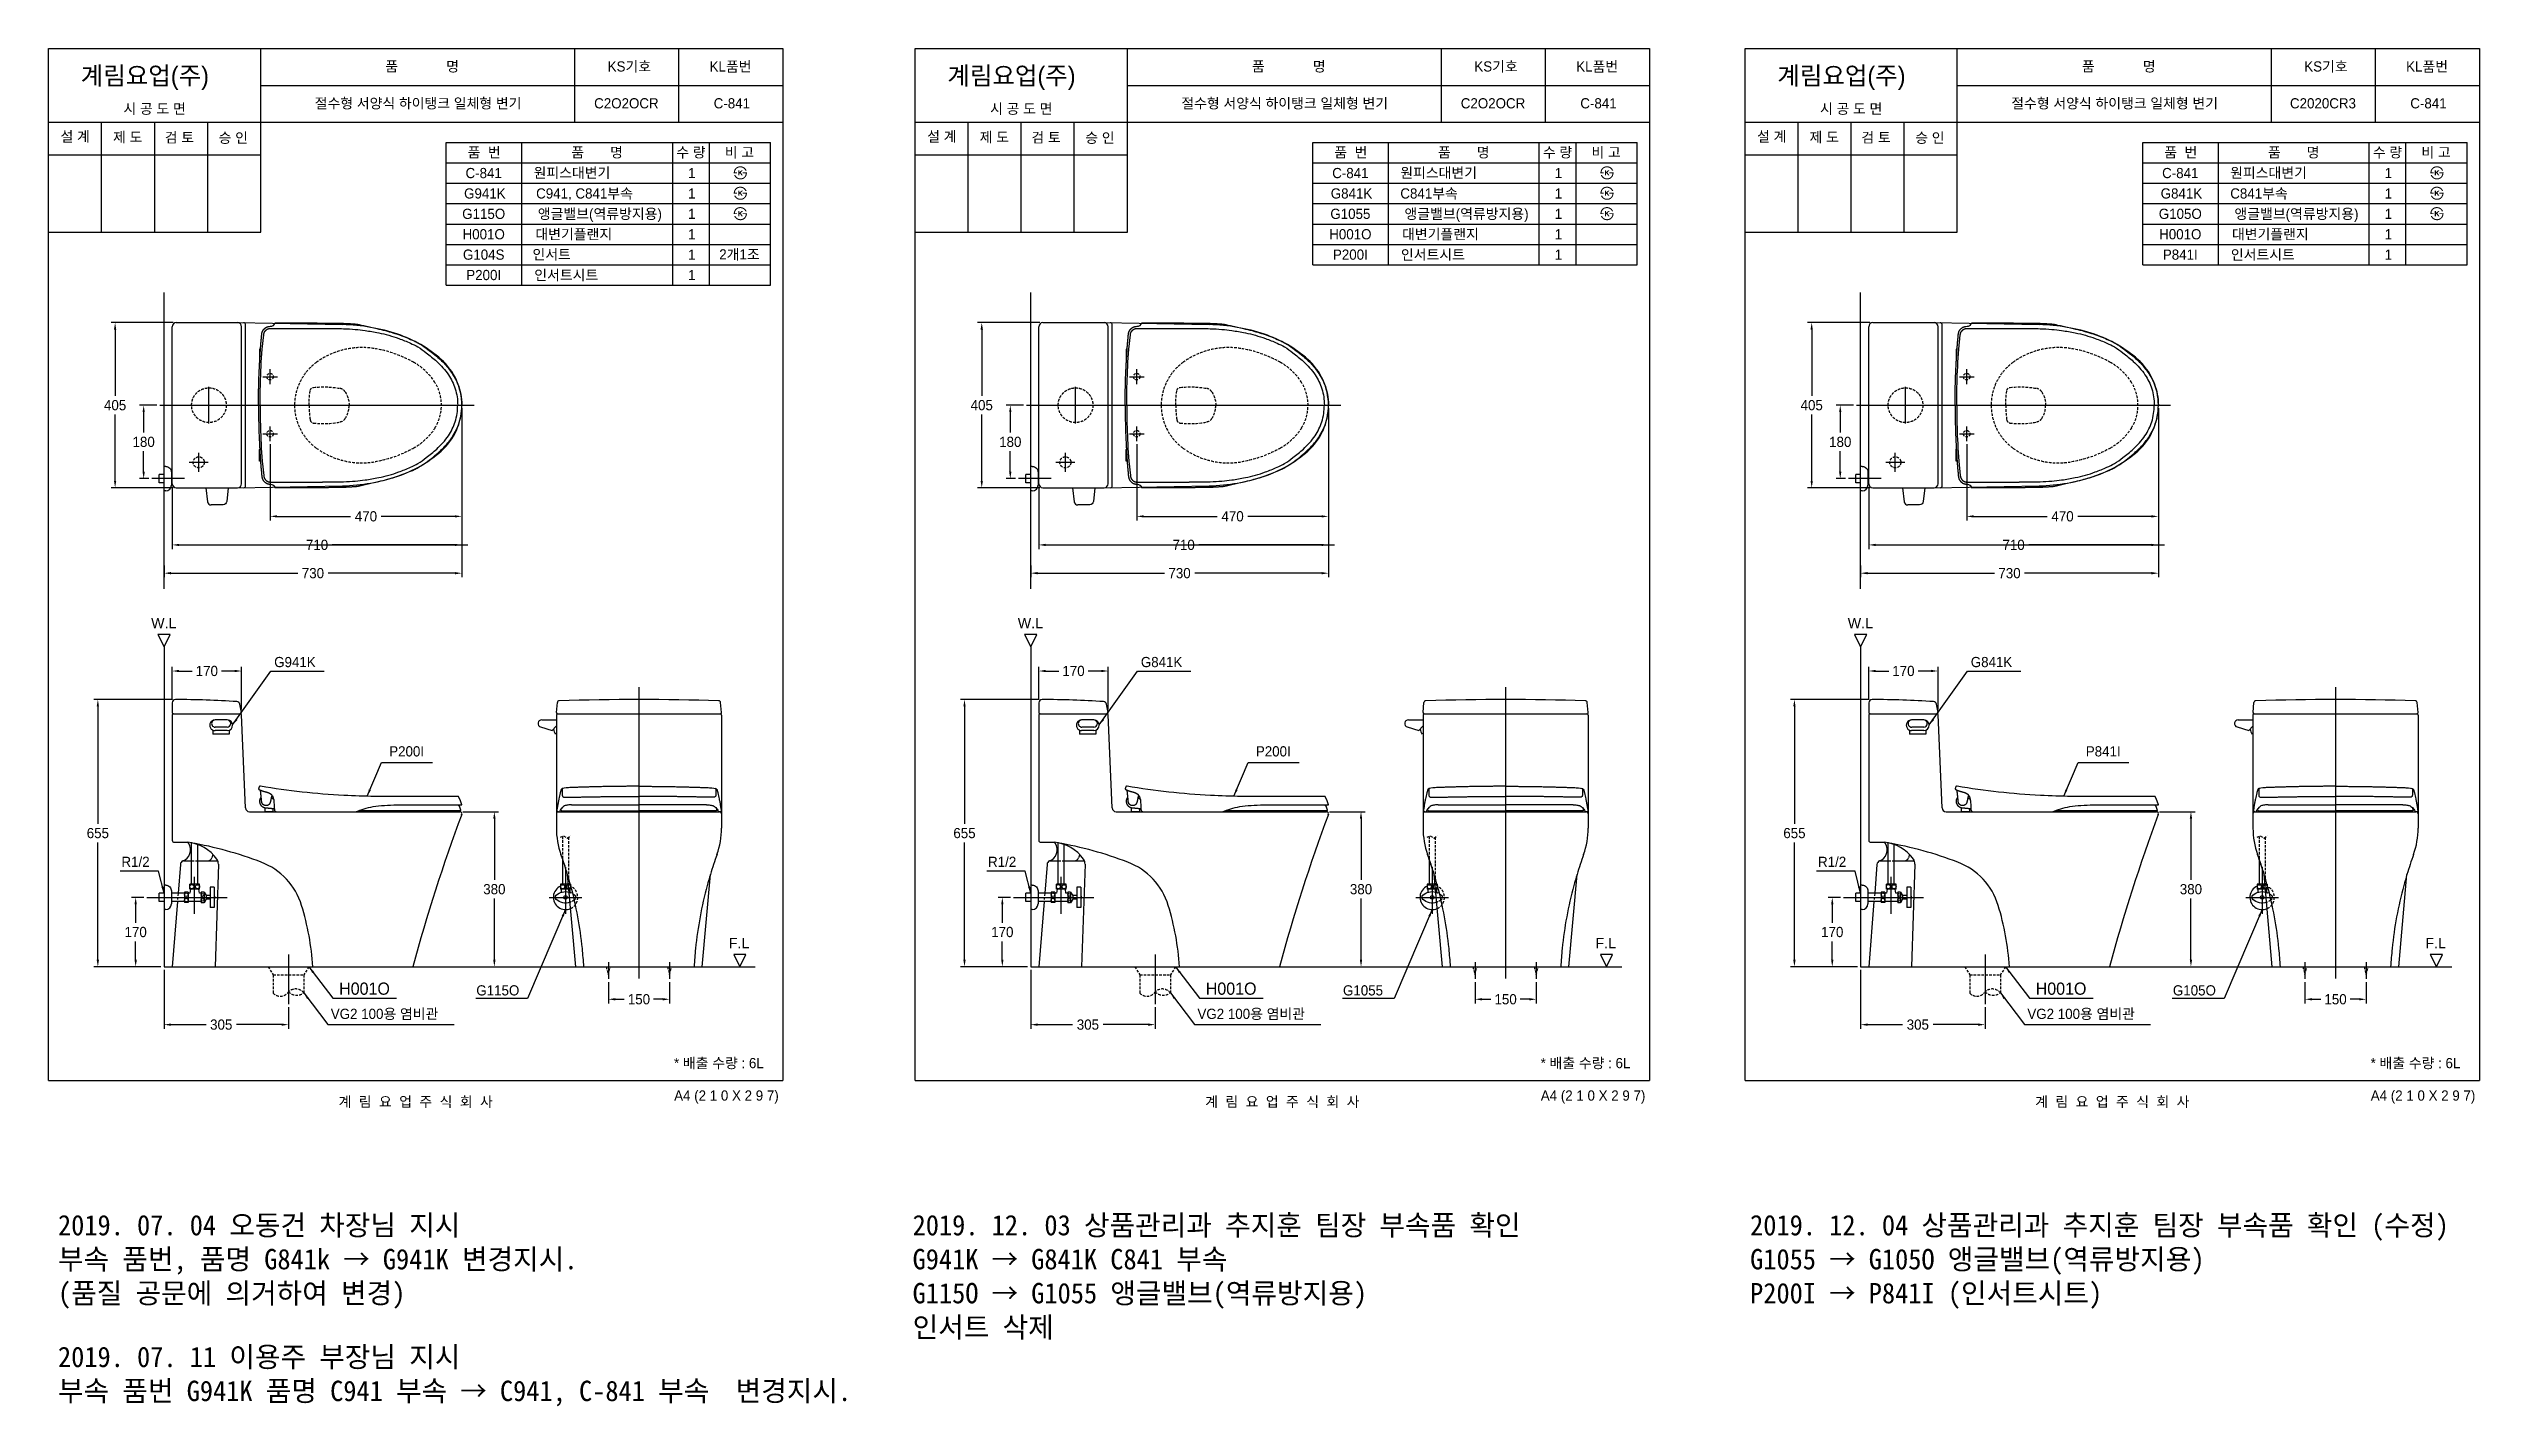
# Model space of a CAD drawing. Header units: millimetres. Extents: x 4660 to 14520, y -4429 to -1100.
# Drawn here: x 4660 to 10620, y -4429 to -1100 of the extents above; entities that cross this region are included whole.
import ezdxf
from ezdxf.enums import TextEntityAlignment as Align
from ezdxf.lldxf.tags import DXFTag

# ---------------------------------------------------------------- set-up
doc = ezdxf.new("R2010")
doc.units = ezdxf.units.MM
doc.linetypes.add('DASHED2', pattern=[9.525, 6.35, -3.175])
for name, color, linetype in [('TEXT', 7, 'Continuous'), ('내부선 및 부속', 4, 'Continuous'), ('도각라인', 255, 'Continuous'), ('외형선', 3, 'Continuous'), ('점선', 6, 'DASHED2'), ('중심선', 1, 'DASHED'), ('치수선', 7, 'Continuous')]:
    doc.layers.add(name, color=color, linetype=linetype)
doc.styles.add('____', font='')
doc.styles.add('타이틀', font='H2GTRM.TTF', dxfattribs={"height": 25})
doc.styles.add('타이틀2(바탕체)', font='', dxfattribs={"height": 25})
doc.styles.get('____').set_extended_font_data('굴림')
doc.styles.get('타이틀2(바탕체)').set_extended_font_data('BatangChe')
tags = doc.linetypes.add('DASHDOT', pattern=[70, 31, -13, 13, -13]).pattern_tags.tags
tags[10:11] = [DXFTag(74, 4), DXFTag(75, 0), DXFTag(340, '0'), DXFTag(46, 0.0), DXFTag(50, 0.0), DXFTag(44, 0.0), DXFTag(45, 0.0)]
tags[8:9] = [DXFTag(74, 4), DXFTag(75, 0), DXFTag(340, '0'), DXFTag(46, 0.0), DXFTag(50, 0.0), DXFTag(44, 0.0), DXFTag(45, 0.0)]
tags[6:7] = [DXFTag(74, 4), DXFTag(75, 0), DXFTag(340, '0'), DXFTag(46, 0.0), DXFTag(50, 0.0), DXFTag(44, 0.0), DXFTag(45, 0.0)]
tags[4:5] = [DXFTag(74, 4), DXFTag(75, 0), DXFTag(340, '0'), DXFTag(46, 0.0), DXFTag(50, 0.0), DXFTag(44, 0.0), DXFTag(45, 0.0)]
tags = doc.linetypes.add('DASHED', pattern=[25.72, 12.86, -12.86]).pattern_tags.tags
tags[6:7] = [DXFTag(74, 4), DXFTag(75, 0), DXFTag(340, '0'), DXFTag(46, 0.0), DXFTag(50, 0.0), DXFTag(44, 0.0), DXFTag(45, 0.0)]
tags[4:5] = [DXFTag(74, 4), DXFTag(75, 0), DXFTag(340, '0'), DXFTag(46, 0.0), DXFTag(50, 0.0), DXFTag(44, 0.0), DXFTag(45, 0.0)]
doc.dimstyles.new('MSADIM', dxfattribs={"dimtxt": 33, "dimasz": 17, "dimexe": 10, "dimexo": 7.5, "dimgap": 10, "dimtad": 0, "dimtih": 1, "dimtoh": 1, "dimdec": 0, "dimzin": 1, "dimdsep": 46, "dimtxsty": '____', "dimcen": 11.25, "dimadec": 0, "dimazin": 0, "dimtfac": 1, "dimtdec": 0, "dimtix": 1, "dimtmove": 0, "dimatfit": 3, "dimfxl": 1, "dimtolj": 1, "dimtzin": 1, "dimarcsym": 0})

msp = doc.modelspace()

# ---------------------------------------------------------------- texts
at = {"char_height": 50, "attachment_point": 1, "style": '타이틀2(바탕체)'}
for s, width, insert in [('2019. 07. 04 오동건 차장님 지시\\P부속 품번, 품명 G841k → G941K 변경지시. (품질 공문에 의거하여 변경)', 1391.538, (4683, -3959.2)), ('2019. 12. 03 상품관리과 추지훈 팀장 부속품 확인\\PG941K → G841K C841 부속\\PG115O → G1055 앵글밸브(역류방지용)\\P인서트 삭제', 1846.875, (6778.3, -3959.2)), ('2019. 12. 04 상품관리과 추지훈 팀장 부속품 확인 (수정)\\PG1055 → G105O 앵글밸브(역류방지용)\\PP200I → P841I (인서트시트)', 1846.875, (8831.6, -3959.2)), ('2019. 07. 11 이용주 부장님 지시\\P부속 품번 G941K 품명 C941 부속 → C941, C-841 부속  변경지시. ', 2126.615, (4683, -4282.2))]:
    msp.add_mtext_dynamic_manual_height_columns(s, width=width, gutter_width=125, heights=[0], dxfattribs=dict(at, insert=insert))
at = {"layer": 'TEXT', "style": '타이틀'}
for s, p in [('품             명', (5575.8, -1143.5)), ('KS기호', (6083.9, -1143.5)), ('KL품번', (6331.9, -1143.7)), ('품             명', (7700.5, -1143.5)), ('KS기호', (8208.7, -1143.5)), ('KL품번', (8456.6, -1143.7)), ('품             명', (9735.3, -1143.5)), ('KS기호', (10243.4, -1143.5)), ('KL품번', (10491.4, -1143.7)), ('시 공 도 면', (4919.9, -1247.2)), ('절수형 서양식 하이탱크 일체형 변기', (5565.9, -1233.9)), ('C2O2OCR', (6076.6, -1233.9)), ('C-841', (6335.2, -1233.9)), ('시 공 도 면', (7044.7, -1247.2)), ('절수형 서양식 하이탱크 일체형 변기', (7690.6, -1233.9)), ('C2O2OCR', (8201.3, -1233.9)), ('C-841', (8459.9, -1233.9)), ('시 공 도 면', (9079.4, -1247.2)), ('절수형 서양식 하이탱크 일체형 변기', (9725.3, -1233.9)), ('C2020CR3', (10236.1, -1233.9)), ('C-841', (10494.7, -1233.9)), ('설 계', (4725.1, -1315.3)), ('제 도', (4853.8, -1317)), ('검 토', (4980.8, -1317.6)), ('승 인', (5112.8, -1318.4)), ('설 계', (6849.9, -1315.3)), ('제 도', (6978.6, -1317)), ('검 토', (7105.6, -1317.6)), ('승 인', (7237.6, -1318.4)), ('설 계', (8884.6, -1315.3)), ('제 도', (9013.3, -1317)), ('검 토', (9140.3, -1317.6)), ('승 인', (9272.3, -1318.4)), ('품  번', (5728, -1354.1)), ('품       명', (6004.9, -1354.1)), ('수 량', (6234.9, -1354.1)), ('비 고', (6353.7, -1354.1)), ('품  번', (7852.8, -1354.1)), ('품       명', (8129.7, -1354.1)), ('수 량', (8359.6, -1354.1)), ('비 고', (8478.5, -1354.1)), ('품  번', (9887.5, -1354.1)), ('품       명', (10164.4, -1354.1)), ('수 량', (10394.3, -1354.1)), ('비 고', (10513.2, -1354.1)), ('C-841', (5726.8, -1404.9)), ('원피스대변기', (5943.1, -1404.2)), ('1', (6237.1, -1404.9)), ('C-841', (7851.6, -1404.9)), ('원피스대변기', (8067.9, -1404.2)), ('1', (8361.8, -1404.9)), ('C-841', (9886.3, -1404.9)), ('원피스대변기', (10102.6, -1404.2)), ('1', (10396.6, -1404.9)), ('G941K', (5729.6, -1454.9)), ('C941, C841부속', (5974, -1454.9)), ('앵글밸브(역류방지용)', (6011.6, -1504.9)), ('1', (6237.1, -1454.9)), ('G841K', (7854.4, -1454.9)), ('C841부속', (8044.6, -1454.9)), ('앵글밸브(역류방지용)', (8136.4, -1504.9)), ('1', (8361.8, -1454.9)), ('G841K', (9889.1, -1454.9)), ('C841부속', (10079.3, -1454.9)), ('앵글밸브(역류방지용)', (10171.1, -1504.9)), ('1', (10396.6, -1454.9)), ('G115O', (5726.8, -1504.9)), ('H001O', (5726.8, -1554.9)), ('대변기플랜지', (5947.6, -1554.9)), ('1', (6237.1, -1504.9)), ('1', (6237.1, -1554.9)), ('H001O', (7851.6, -1554.9)), ('G1055', (7851.6, -1504.9)), ('대변기플랜지', (8072.4, -1554.9)), ('1', (8361.8, -1504.9)), ('1', (8361.8, -1554.9)), ('G105O', (9886.3, -1504.9)), ('H001O', (9886.3, -1554.9)), ('대변기플랜지', (10107.1, -1554.9)), ('1', (10396.6, -1504.9)), ('1', (10396.6, -1554.9)), ('G104S', (5726.8, -1604.9)), ('인서트', (5893.4, -1604.2)), ('1', (6237.1, -1604.9)), ('2개1조', (6353.8, -1604.3)), ('P200I', (7851.6, -1604.9)), ('인서트시트', (8054, -1604.9)), ('1', (8361.8, -1604.9)), ('P841I', (9886.3, -1604.9)), ('인서트시트', (10088.7, -1604.9)), ('1', (10396.6, -1604.9)), ('P200I', (5726.8, -1654.9)), ('인서트시트', (5929.2, -1654.9)), ('1', (6237.1, -1654.9)), ('* 배출 수량 : 6L', (6303.4, -3586.9)), ('* 배출 수량 : 6L', (8428.1, -3586.9)), ('* 배출 수량 : 6L', (10462.9, -3586.9)), ('계  림  요  업  주  식  회  사', (5560.1, -3681.6)), ('계  림  요  업  주  식  회  사', (7684.8, -3681.6)), ('계  림  요  업  주  식  회  사', (9719.6, -3681.6))]:
    msp.add_text(s, height=25, dxfattribs=at).set_placement(p, align=Align.MIDDLE_CENTER)
for p in [(4738.8, -1188.1), (6863.5, -1188.1), (8898.3, -1188.1)]:
    msp.add_text('계림요업(주)', height=44, dxfattribs=at).set_placement(p)
for p in [(6450.1, -3666.4), (8574.8, -3666.4), (10609.6, -3666.4)]:
    msp.add_text('A4 (2 1 0 X 2 9 7)', height=25, dxfattribs=at).set_placement(p, align=Align.MIDDLE_RIGHT)
at = {"layer": 'TEXT', "char_height": 25, "attachment_point": 1, "line_spacing_factor": 0.963855, "style": '타이틀'}
for s, insert, width in [('\\fArial;W.L', (4911.4, -2495.7), 248.993), ('\\fArial;W.L', (7036.1, -2495.7), 248.993), ('\\fArial;W.L', (9070.9, -2495.7), 248.993), ('\\A1;G941K', (5213.1, -2591.2), 248.993), ('\\A1;G841K', (7337.9, -2591.2), 248.993), ('\\A1;G841K', (9372.6, -2591.2), 248.993), ('\\A1;P200I', (5495.1, -2810.1), 248.993), ('\\A1;P200I', (7619.9, -2810.1), 248.993), ('\\A1;P841I', (9654.6, -2810.1), 248.993), ('\\fArial;F.L', (6327.6, -3280.3), 248.993), ('\\fArial;F.L', (8452.4, -3280.3), 248.993), ('\\fArial;F.L', (10487.1, -3280.3), 248.993), ('\\A1; G115O', (5699.6, -3396.1), 248.993), ('\\A1; G1055', (7824.4, -3396.1), 248.993), ('\\A1; G105O', (9859.1, -3396.1), 248.993), ('\\A1;VG2 100{\\fGulim|b0|i0|c129|p50;용 염비관}', (5351.9, -3453.7), 379.657), ('\\A1;VG2 100{\\fGulim|b0|i0|c129|p50;용 염비관}', (7476.7, -3453.7), 379.657), ('\\A1;VG2 100{\\fGulim|b0|i0|c129|p50;용 염비관}', (9511.4, -3453.7), 379.657)]:
    msp.add_mtext(s, dxfattribs=dict(at, insert=insert, width=width))
at = {"layer": '치수선', "linetype": 'Continuous', "attachment_point": 1, "line_spacing_factor": 0.963855, "style": '타이틀'}
for s, insert, char_height, width in [('\\A1;R1/2', (4838.6, -3081), 25, 248.993), ('\\A1;R1/2', (6963.3, -3081), 25, 248.993), ('\\A1;R1/2', (8998.1, -3081), 25, 248.993), ('\\A1; H001O', (5361.5, -3389.4), 30, 361.787), ('\\A1; H001O', (7486.2, -3389.4), 30, 361.787), ('\\A1; H001O', (9520.9, -3389.4), 30, 361.787)]:
    msp.add_mtext(s, dxfattribs=dict(at, insert=insert, char_height=char_height, width=width))

# ---------------------------------------------------------------- blocks, each defined once
blk = doc.blocks.new('*D7')
at = {"layer": '치수선', "color": 0, "linetype": 'Continuous', "lineweight": -2, "transparency": 16777216}
for p, q in [((4963, -2696.2), (4963, -2615.7)), ((5133, -2720.2), (5133, -2615.7)), ((4980, -2625.7), (5012.1, -2625.7)), ((5116, -2625.7), (5084, -2625.7))]:
    blk.add_line(p, q, dxfattribs=at)
at = {"layer": '치수선', "color": 0, "linetype": 'Continuous', "transparency": 16777216}
for points in [[(4980, -2622.8), (4980, -2628.5), (4963, -2625.7)], [(5116, -2622.8), (5116, -2628.5), (5133, -2625.7)]]:
    blk.add_solid(points, dxfattribs=at)
at = {"layer": '치수선', "color": 0, "linetype": 'Continuous', "transparency": 16777216, "insert": (5048, -2625.7), "char_height": 25, "attachment_point": 5, "style": '____'}
blk.add_mtext('\\A1;170', dxfattribs=at)
blk = doc.blocks.new('*D2')
at = {"layer": '치수선', "color": 0, "linetype": 'Continuous', "lineweight": -2, "transparency": 16777216}
for p, q in [((5673.1, -1981.6), (5673.1, -2256.6)), ((5203.1, -2069.6), (5203.1, -2256.6)), ((5220.1, -2246.6), (5400.4, -2246.6)), ((5656.1, -2246.6), (5475.8, -2246.6))]:
    blk.add_line(p, q, dxfattribs=at)
at = {"layer": '치수선', "color": 0, "linetype": 'Continuous', "transparency": 16777216}
for points in [[(5220.1, -2243.8), (5220.1, -2249.4), (5203.1, -2246.6)], [(5656.1, -2243.8), (5656.1, -2249.4), (5673.1, -2246.6)]]:
    blk.add_solid(points, dxfattribs=at)
at = {"layer": '치수선', "color": 0, "linetype": 'Continuous', "transparency": 16777216, "insert": (5438.1, -2246.6), "char_height": 25, "attachment_point": 5, "style": '____'}
blk.add_mtext('\\A1;470', dxfattribs=at)
blk = doc.blocks.new('*D3')
at = {"layer": '치수선', "color": 0, "linetype": 'Continuous', "lineweight": -2, "transparency": 16777216}
for p, q in [((5673.1, -1981.6), (5673.1, -2326.6)), ((4963.1, -2174.1), (4963.1, -2326.6)), ((4980.1, -2316.6), (5281, -2316.6)), ((5656.1, -2316.6), (5355.2, -2316.6))]:
    blk.add_line(p, q, dxfattribs=at)
at = {"layer": '치수선', "color": 0, "linetype": 'Continuous', "transparency": 16777216}
for points in [[(4980.1, -2313.8), (4980.1, -2319.4), (4963.1, -2316.6)], [(5656.1, -2313.8), (5656.1, -2319.4), (5673.1, -2316.6)]]:
    blk.add_solid(points, dxfattribs=at)
at = {"layer": '치수선', "color": 0, "linetype": 'Continuous', "transparency": 16777216, "insert": (5318.1, -2316.6), "char_height": 25, "attachment_point": 5, "style": '____'}
blk.add_mtext('\\A1;710', dxfattribs=at)
blk = doc.blocks.new('*D4')
at = {"layer": '치수선', "color": 0, "linetype": 'Continuous', "lineweight": -2, "transparency": 16777216}
for p, q in [((4965.6, -1771.6), (4813.1, -1771.6)), ((4823.1, -1788.6), (4823.1, -1951.3)), ((4823.1, -2159.6), (4823.1, -1996.9)), ((4965.6, -2176.6), (4813.1, -2176.6))]:
    blk.add_line(p, q, dxfattribs=at)
at = {"layer": '치수선', "color": 0, "linetype": 'Continuous', "transparency": 16777216}
for points in [[(4820.3, -1788.6), (4825.9, -1788.6), (4823.1, -1771.6)], [(4820.3, -2159.6), (4825.9, -2159.6), (4823.1, -2176.6)]]:
    blk.add_solid(points, dxfattribs=at)
at = {"layer": '치수선', "color": 0, "linetype": 'Continuous', "transparency": 16777216, "insert": (4823.1, -1974.1), "char_height": 25, "attachment_point": 5, "style": '____'}
blk.add_mtext('\\A1;405', dxfattribs=at)
blk = doc.blocks.new('*D5')
at = {"layer": '치수선', "color": 0, "linetype": 'Continuous', "lineweight": -2, "transparency": 16777216}
for p, q in [((4925.6, -1974.1), (4883.1, -1974.1)), ((4893.1, -1991.1), (4893.1, -2041.3)), ((4893.1, -2137.1), (4893.1, -2087)), ((4905.6, -2154.1), (4883.1, -2154.1))]:
    blk.add_line(p, q, dxfattribs=at)
at = {"layer": '치수선', "color": 0, "linetype": 'Continuous', "transparency": 16777216}
for points in [[(4890.3, -1991.1), (4895.9, -1991.1), (4893.1, -1974.1)], [(4890.3, -2137.1), (4895.9, -2137.1), (4893.1, -2154.1)]]:
    blk.add_solid(points, dxfattribs=at)
at = {"layer": '치수선', "color": 0, "linetype": 'Continuous', "transparency": 16777216, "insert": (4893.1, -2064.1), "char_height": 25, "attachment_point": 5, "style": '____'}
blk.add_mtext('\\A1;180', dxfattribs=at)
blk = doc.blocks.new('*D6')
at = {"layer": '치수선', "color": 0, "linetype": 'Continuous', "lineweight": -2, "transparency": 16777216}
for p, q in [((4963.5, -2695.7), (4770.8, -2695.7)), ((4780.8, -2712.7), (4780.8, -3000.3)), ((4780.8, -3333.7), (4780.8, -3046)), ((4935.6, -3350.7), (4770.8, -3350.7))]:
    blk.add_line(p, q, dxfattribs=at)
at = {"layer": '치수선', "color": 0, "linetype": 'Continuous', "transparency": 16777216}
for points in [[(4777.9, -2712.7), (4783.6, -2712.7), (4780.8, -2695.7)], [(4777.9, -3333.7), (4783.6, -3333.7), (4780.8, -3350.7)]]:
    blk.add_solid(points, dxfattribs=at)
at = {"layer": '치수선', "color": 0, "linetype": 'Continuous', "transparency": 16777216, "insert": (4780.8, -3023.2), "char_height": 25, "attachment_point": 5, "style": '____'}
blk.add_mtext('\\A1;655', dxfattribs=at)
blk = doc.blocks.new('*D8')
at = {"layer": '치수선', "color": 0, "linetype": 'Continuous', "lineweight": -2, "transparency": 16777216}
for p, q in [((5673.1, -2254.1), (5673.1, -2395.9)), ((4943.1, -2366.8), (4943.1, -2395.9)), ((4960.1, -2385.9), (5271, -2385.9)), ((5656.1, -2385.9), (5345.2, -2385.9))]:
    blk.add_line(p, q, dxfattribs=at)
at = {"layer": '치수선', "color": 0, "linetype": 'Continuous', "transparency": 16777216}
for points in [[(4960.1, -2383), (4960.1, -2388.7), (4943.1, -2385.9)], [(5656.1, -2383), (5656.1, -2388.7), (5673.1, -2385.9)]]:
    blk.add_solid(points, dxfattribs=at)
at = {"layer": '치수선', "color": 0, "linetype": 'Continuous', "transparency": 16777216, "insert": (5308.1, -2385.9), "char_height": 25, "attachment_point": 5, "style": '____'}
blk.add_mtext('\\A1;730', dxfattribs=at)
blk = doc.blocks.new('*D9')
at = {"layer": '치수선', "color": 0, "linetype": 'Continuous', "lineweight": -2, "transparency": 16777216}
for p, q in [((4943.1, -3358.2), (4943.1, -3502.7)), ((5248.1, -3449.9), (5248.1, -3502.7)), ((4960.1, -3492.7), (5046, -3492.7)), ((5231.1, -3492.7), (5120.6, -3492.7))]:
    blk.add_line(p, q, dxfattribs=at)
at = {"layer": '치수선', "color": 0, "linetype": 'Continuous', "transparency": 16777216}
for points in [[(4960.1, -3489.8), (4960.1, -3495.5), (4943.1, -3492.7)], [(5231.1, -3489.8), (5231.1, -3495.5), (5248.1, -3492.7)]]:
    blk.add_solid(points, dxfattribs=at)
at = {"layer": '치수선', "color": 0, "linetype": 'Continuous', "transparency": 16777216, "insert": (5083.3, -3492.7), "char_height": 25, "attachment_point": 5, "style": '____'}
blk.add_mtext('\\A1;305', dxfattribs=at)
blk = doc.blocks.new('*D10')
at = {"layer": '치수선', "color": 0, "linetype": 'Continuous', "lineweight": -2, "transparency": 16777216}
for p, q in [((4893.6, -3180.7), (4863.5, -3180.7)), ((4873.5, -3197.7), (4873.5, -3242.8)), ((4873.5, -3333.7), (4873.5, -3288.5)), ((4935.6, -3350.7), (4863.5, -3350.7))]:
    blk.add_line(p, q, dxfattribs=at)
at = {"layer": '치수선', "color": 0, "linetype": 'Continuous', "transparency": 16777216}
for points in [[(4870.7, -3197.7), (4876.4, -3197.7), (4873.5, -3180.7)], [(4870.7, -3333.7), (4876.4, -3333.7), (4873.5, -3350.7)]]:
    blk.add_solid(points, dxfattribs=at)
at = {"layer": '치수선', "color": 0, "linetype": 'Continuous', "transparency": 16777216, "insert": (4873.5, -3265.7), "char_height": 25, "attachment_point": 5, "style": '____'}
blk.add_mtext('\\A1;170', dxfattribs=at)
blk = doc.blocks.new('*D11')
at = {"layer": '치수선', "color": 0, "linetype": 'Continuous', "lineweight": -2, "transparency": 16777216}
for p, q in [((5675.6, -2970.7), (5762.9, -2970.7)), ((5752.9, -2987.7), (5752.9, -3137.8)), ((5752.9, -3333.7), (5752.9, -3183.5)), ((5560.6, -3350.7), (5762.9, -3350.7))]:
    blk.add_line(p, q, dxfattribs=at)
at = {"layer": '치수선', "color": 0, "linetype": 'Continuous', "transparency": 16777216}
for points in [[(5750.1, -2987.7), (5755.8, -2987.7), (5752.9, -2970.7)], [(5750.1, -3333.7), (5755.8, -3333.7), (5752.9, -3350.7)]]:
    blk.add_solid(points, dxfattribs=at)
at = {"layer": '치수선', "color": 0, "linetype": 'Continuous', "transparency": 16777216, "insert": (5752.9, -3160.7), "char_height": 25, "attachment_point": 5, "style": '____'}
blk.add_mtext('\\A1;380', dxfattribs=at)
blk = doc.blocks.new('*D12')
at = {"layer": '치수선', "color": 0, "linetype": 'Continuous', "lineweight": -2, "transparency": 16777216}
for p, q in [((6032.4, -3388.2), (6032.4, -3440.5)), ((6182.4, -3388.2), (6182.4, -3440.5)), ((6049.4, -3430.5), (6071.5, -3430.5)), ((6165.4, -3430.5), (6143.4, -3430.5))]:
    blk.add_line(p, q, dxfattribs=at)
at = {"layer": '치수선', "color": 0, "linetype": 'Continuous', "transparency": 16777216}
for points in [[(6049.4, -3427.6), (6049.4, -3433.3), (6032.4, -3430.5)], [(6165.4, -3427.6), (6165.4, -3433.3), (6182.4, -3430.5)]]:
    blk.add_solid(points, dxfattribs=at)
at = {"layer": '치수선', "color": 0, "linetype": 'Continuous', "transparency": 16777216, "insert": (6107.4, -3430.5), "char_height": 25, "attachment_point": 5, "style": '____'}
blk.add_mtext('\\A1;150', dxfattribs=at)
blk = doc.blocks.new('*D13')
at = {"layer": '치수선', "color": 0, "linetype": 'Continuous', "lineweight": -2, "transparency": 16777216}
for p, q in [((7087.8, -2696.2), (7087.8, -2615.7)), ((7257.8, -2720.2), (7257.8, -2615.7)), ((7104.8, -2625.7), (7136.8, -2625.7)), ((7240.8, -2625.7), (7208.7, -2625.7))]:
    blk.add_line(p, q, dxfattribs=at)
at = {"layer": '치수선', "color": 0, "linetype": 'Continuous', "transparency": 16777216}
for points in [[(7104.8, -2622.8), (7104.8, -2628.5), (7087.8, -2625.7)], [(7240.8, -2622.8), (7240.8, -2628.5), (7257.8, -2625.7)]]:
    blk.add_solid(points, dxfattribs=at)
at = {"layer": '치수선', "color": 0, "linetype": 'Continuous', "transparency": 16777216, "insert": (7172.8, -2625.7), "char_height": 25, "attachment_point": 5, "style": '____'}
blk.add_mtext('\\A1;170', dxfattribs=at)
blk = doc.blocks.new('*D14')
at = {"layer": '치수선', "color": 0, "linetype": 'Continuous', "lineweight": -2, "transparency": 16777216}
for p, q in [((7797.8, -1981.6), (7797.8, -2256.6)), ((7327.8, -2069.6), (7327.8, -2256.6)), ((7344.8, -2246.6), (7525.2, -2246.6)), ((7780.8, -2246.6), (7600.5, -2246.6))]:
    blk.add_line(p, q, dxfattribs=at)
at = {"layer": '치수선', "color": 0, "linetype": 'Continuous', "transparency": 16777216}
for points in [[(7344.8, -2243.8), (7344.8, -2249.4), (7327.8, -2246.6)], [(7780.8, -2243.8), (7780.8, -2249.4), (7797.8, -2246.6)]]:
    blk.add_solid(points, dxfattribs=at)
at = {"layer": '치수선', "color": 0, "linetype": 'Continuous', "transparency": 16777216, "insert": (7562.8, -2246.6), "char_height": 25, "attachment_point": 5, "style": '____'}
blk.add_mtext('\\A1;470', dxfattribs=at)
blk = doc.blocks.new('*D15')
at = {"layer": '치수선', "color": 0, "linetype": 'Continuous', "lineweight": -2, "transparency": 16777216}
for p, q in [((7797.8, -1981.6), (7797.8, -2326.6)), ((7087.8, -2174.1), (7087.8, -2326.6)), ((7104.8, -2316.6), (7405.7, -2316.6)), ((7780.8, -2316.6), (7480, -2316.6))]:
    blk.add_line(p, q, dxfattribs=at)
at = {"layer": '치수선', "color": 0, "linetype": 'Continuous', "transparency": 16777216}
for points in [[(7104.8, -2313.8), (7104.8, -2319.4), (7087.8, -2316.6)], [(7780.8, -2313.8), (7780.8, -2319.4), (7797.8, -2316.6)]]:
    blk.add_solid(points, dxfattribs=at)
at = {"layer": '치수선', "color": 0, "linetype": 'Continuous', "transparency": 16777216, "insert": (7442.8, -2316.6), "char_height": 25, "attachment_point": 5, "style": '____'}
blk.add_mtext('\\A1;710', dxfattribs=at)
blk = doc.blocks.new('*D16')
at = {"layer": '치수선', "color": 0, "linetype": 'Continuous', "lineweight": -2, "transparency": 16777216}
for p, q in [((7090.3, -1771.6), (6937.8, -1771.6)), ((6947.8, -1788.6), (6947.8, -1951.3)), ((6947.8, -2159.6), (6947.8, -1996.9)), ((7090.3, -2176.6), (6937.8, -2176.6))]:
    blk.add_line(p, q, dxfattribs=at)
at = {"layer": '치수선', "color": 0, "linetype": 'Continuous', "transparency": 16777216}
for points in [[(6945, -1788.6), (6950.7, -1788.6), (6947.8, -1771.6)], [(6945, -2159.6), (6950.7, -2159.6), (6947.8, -2176.6)]]:
    blk.add_solid(points, dxfattribs=at)
at = {"layer": '치수선', "color": 0, "linetype": 'Continuous', "transparency": 16777216, "insert": (6947.8, -1974.1), "char_height": 25, "attachment_point": 5, "style": '____'}
blk.add_mtext('\\A1;405', dxfattribs=at)
blk = doc.blocks.new('*D17')
at = {"layer": '치수선', "color": 0, "linetype": 'Continuous', "lineweight": -2, "transparency": 16777216}
for p, q in [((7050.3, -1974.1), (7007.8, -1974.1)), ((7017.8, -1991.1), (7017.8, -2041.3)), ((7017.8, -2137.1), (7017.8, -2087)), ((7030.3, -2154.1), (7007.8, -2154.1))]:
    blk.add_line(p, q, dxfattribs=at)
at = {"layer": '치수선', "color": 0, "linetype": 'Continuous', "transparency": 16777216}
for points in [[(7015, -1991.1), (7020.7, -1991.1), (7017.8, -1974.1)], [(7015, -2137.1), (7020.7, -2137.1), (7017.8, -2154.1)]]:
    blk.add_solid(points, dxfattribs=at)
at = {"layer": '치수선', "color": 0, "linetype": 'Continuous', "transparency": 16777216, "insert": (7017.8, -2064.1), "char_height": 25, "attachment_point": 5, "style": '____'}
blk.add_mtext('\\A1;180', dxfattribs=at)
blk = doc.blocks.new('*D18')
at = {"layer": '치수선', "color": 0, "linetype": 'Continuous', "lineweight": -2, "transparency": 16777216}
for p, q in [((7088.3, -2695.7), (6895.5, -2695.7)), ((6905.5, -2712.7), (6905.5, -3000.3)), ((6905.5, -3333.7), (6905.5, -3046)), ((7060.3, -3350.7), (6895.5, -3350.7))]:
    blk.add_line(p, q, dxfattribs=at)
at = {"layer": '치수선', "color": 0, "linetype": 'Continuous', "transparency": 16777216}
for points in [[(6902.7, -2712.7), (6908.4, -2712.7), (6905.5, -2695.7)], [(6902.7, -3333.7), (6908.4, -3333.7), (6905.5, -3350.7)]]:
    blk.add_solid(points, dxfattribs=at)
at = {"layer": '치수선', "color": 0, "linetype": 'Continuous', "transparency": 16777216, "insert": (6905.5, -3023.2), "char_height": 25, "attachment_point": 5, "style": '____'}
blk.add_mtext('\\A1;655', dxfattribs=at)
blk = doc.blocks.new('*D22')
at = {"layer": '치수선', "color": 0, "linetype": 'Continuous', "lineweight": -2, "transparency": 16777216}
for p, q in [((7797.8, -2254.1), (7797.8, -2395.9)), ((7067.8, -2366.8), (7067.8, -2395.9)), ((7084.8, -2385.9), (7395.7, -2385.9)), ((7780.8, -2385.9), (7470, -2385.9))]:
    blk.add_line(p, q, dxfattribs=at)
at = {"layer": '치수선', "color": 0, "linetype": 'Continuous', "transparency": 16777216}
for points in [[(7084.8, -2383), (7084.8, -2388.7), (7067.8, -2385.9)], [(7780.8, -2383), (7780.8, -2388.7), (7797.8, -2385.9)]]:
    blk.add_solid(points, dxfattribs=at)
at = {"layer": '치수선', "color": 0, "linetype": 'Continuous', "transparency": 16777216, "insert": (7432.8, -2385.9), "char_height": 25, "attachment_point": 5, "style": '____'}
blk.add_mtext('\\A1;730', dxfattribs=at)
blk = doc.blocks.new('*D19')
at = {"layer": '치수선', "color": 0, "linetype": 'Continuous', "lineweight": -2, "transparency": 16777216}
for p, q in [((7067.8, -3358.2), (7067.8, -3502.7)), ((7372.8, -3449.9), (7372.8, -3502.7)), ((7084.8, -3492.7), (7170.7, -3492.7)), ((7355.8, -3492.7), (7245.4, -3492.7))]:
    blk.add_line(p, q, dxfattribs=at)
at = {"layer": '치수선', "color": 0, "linetype": 'Continuous', "transparency": 16777216}
for points in [[(7084.8, -3489.8), (7084.8, -3495.5), (7067.8, -3492.7)], [(7355.8, -3489.8), (7355.8, -3495.5), (7372.8, -3492.7)]]:
    blk.add_solid(points, dxfattribs=at)
at = {"layer": '치수선', "color": 0, "linetype": 'Continuous', "transparency": 16777216, "insert": (7208.1, -3492.7), "char_height": 25, "attachment_point": 5, "style": '____'}
blk.add_mtext('\\A1;305', dxfattribs=at)
blk = doc.blocks.new('*D20')
at = {"layer": '치수선', "color": 0, "linetype": 'Continuous', "lineweight": -2, "transparency": 16777216}
for p, q in [((7018.3, -3180.7), (6988.3, -3180.7)), ((6998.3, -3197.7), (6998.3, -3242.8)), ((6998.3, -3333.7), (6998.3, -3288.5)), ((7060.3, -3350.7), (6988.3, -3350.7))]:
    blk.add_line(p, q, dxfattribs=at)
at = {"layer": '치수선', "color": 0, "linetype": 'Continuous', "transparency": 16777216}
for points in [[(6995.5, -3197.7), (7001.1, -3197.7), (6998.3, -3180.7)], [(6995.5, -3333.7), (7001.1, -3333.7), (6998.3, -3350.7)]]:
    blk.add_solid(points, dxfattribs=at)
at = {"layer": '치수선', "color": 0, "linetype": 'Continuous', "transparency": 16777216, "insert": (6998.3, -3265.7), "char_height": 25, "attachment_point": 5, "style": '____'}
blk.add_mtext('\\A1;170', dxfattribs=at)
blk = doc.blocks.new('*D21')
at = {"layer": '치수선', "color": 0, "linetype": 'Continuous', "lineweight": -2, "transparency": 16777216}
for p, q in [((7800.3, -2970.7), (7887.7, -2970.7)), ((7877.7, -2987.7), (7877.7, -3137.8)), ((7877.7, -3333.7), (7877.7, -3183.5)), ((7685.3, -3350.7), (7887.7, -3350.7))]:
    blk.add_line(p, q, dxfattribs=at)
at = {"layer": '치수선', "color": 0, "linetype": 'Continuous', "transparency": 16777216}
for points in [[(7874.8, -2987.7), (7880.5, -2987.7), (7877.7, -2970.7)], [(7874.8, -3333.7), (7880.5, -3333.7), (7877.7, -3350.7)]]:
    blk.add_solid(points, dxfattribs=at)
at = {"layer": '치수선', "color": 0, "linetype": 'Continuous', "transparency": 16777216, "insert": (7877.7, -3160.7), "char_height": 25, "attachment_point": 5, "style": '____'}
blk.add_mtext('\\A1;380', dxfattribs=at)
blk = doc.blocks.new('*D23')
at = {"layer": '치수선', "color": 0, "linetype": 'Continuous', "lineweight": -2, "transparency": 16777216}
for p, q in [((8157.2, -3388.2), (8157.2, -3440.5)), ((8307.2, -3388.2), (8307.2, -3440.5)), ((8174.2, -3430.5), (8196.2, -3430.5)), ((8290.2, -3430.5), (8268.1, -3430.5))]:
    blk.add_line(p, q, dxfattribs=at)
at = {"layer": '치수선', "color": 0, "linetype": 'Continuous', "transparency": 16777216}
for points in [[(8174.2, -3427.6), (8174.2, -3433.3), (8157.2, -3430.5)], [(8290.2, -3427.6), (8290.2, -3433.3), (8307.2, -3430.5)]]:
    blk.add_solid(points, dxfattribs=at)
at = {"layer": '치수선', "color": 0, "linetype": 'Continuous', "transparency": 16777216, "insert": (8232.2, -3430.5), "char_height": 25, "attachment_point": 5, "style": '____'}
blk.add_mtext('\\A1;150', dxfattribs=at)
blk = doc.blocks.new('*D28')
at = {"layer": '치수선', "color": 0, "linetype": 'Continuous', "lineweight": -2, "transparency": 16777216}
for p, q in [((9122.5, -2696.2), (9122.5, -2615.7)), ((9292.5, -2720.2), (9292.5, -2615.7)), ((9139.5, -2625.7), (9171.6, -2625.7)), ((9275.5, -2625.7), (9243.4, -2625.7))]:
    blk.add_line(p, q, dxfattribs=at)
at = {"layer": '치수선', "color": 0, "linetype": 'Continuous', "transparency": 16777216}
for points in [[(9139.5, -2622.8), (9139.5, -2628.5), (9122.5, -2625.7)], [(9275.5, -2622.8), (9275.5, -2628.5), (9292.5, -2625.7)]]:
    blk.add_solid(points, dxfattribs=at)
at = {"layer": '치수선', "color": 0, "linetype": 'Continuous', "transparency": 16777216, "insert": (9207.5, -2625.7), "char_height": 25, "attachment_point": 5, "style": '____'}
blk.add_mtext('\\A1;170', dxfattribs=at)
blk = doc.blocks.new('*D29')
at = {"layer": '치수선', "color": 0, "linetype": 'Continuous', "lineweight": -2, "transparency": 16777216}
for p, q in [((9832.6, -1981.6), (9832.6, -2256.6)), ((9362.6, -2069.6), (9362.6, -2256.6)), ((9379.6, -2246.6), (9559.9, -2246.6)), ((9815.6, -2246.6), (9635.2, -2246.6))]:
    blk.add_line(p, q, dxfattribs=at)
at = {"layer": '치수선', "color": 0, "linetype": 'Continuous', "transparency": 16777216}
for points in [[(9379.6, -2243.8), (9379.6, -2249.4), (9362.6, -2246.6)], [(9815.6, -2243.8), (9815.6, -2249.4), (9832.6, -2246.6)]]:
    blk.add_solid(points, dxfattribs=at)
at = {"layer": '치수선', "color": 0, "linetype": 'Continuous', "transparency": 16777216, "insert": (9597.6, -2246.6), "char_height": 25, "attachment_point": 5, "style": '____'}
blk.add_mtext('\\A1;470', dxfattribs=at)
blk = doc.blocks.new('*D30')
at = {"layer": '치수선', "color": 0, "linetype": 'Continuous', "lineweight": -2, "transparency": 16777216}
for p, q in [((9832.6, -1981.6), (9832.6, -2326.6)), ((9122.6, -2174.1), (9122.6, -2326.6)), ((9139.6, -2316.6), (9440.4, -2316.6)), ((9815.6, -2316.6), (9514.7, -2316.6))]:
    blk.add_line(p, q, dxfattribs=at)
at = {"layer": '치수선', "color": 0, "linetype": 'Continuous', "transparency": 16777216}
for points in [[(9139.6, -2313.8), (9139.6, -2319.4), (9122.6, -2316.6)], [(9815.6, -2313.8), (9815.6, -2319.4), (9832.6, -2316.6)]]:
    blk.add_solid(points, dxfattribs=at)
at = {"layer": '치수선', "color": 0, "linetype": 'Continuous', "transparency": 16777216, "insert": (9477.6, -2316.6), "char_height": 25, "attachment_point": 5, "style": '____'}
blk.add_mtext('\\A1;710', dxfattribs=at)
blk = doc.blocks.new('*D31')
at = {"layer": '치수선', "color": 0, "linetype": 'Continuous', "lineweight": -2, "transparency": 16777216}
for p, q in [((9125.1, -1771.6), (8972.6, -1771.6)), ((8982.6, -1788.6), (8982.6, -1951.3)), ((8982.6, -2159.6), (8982.6, -1996.9)), ((9125.1, -2176.6), (8972.6, -2176.6))]:
    blk.add_line(p, q, dxfattribs=at)
at = {"layer": '치수선', "color": 0, "linetype": 'Continuous', "transparency": 16777216}
for points in [[(8979.7, -1788.6), (8985.4, -1788.6), (8982.6, -1771.6)], [(8979.7, -2159.6), (8985.4, -2159.6), (8982.6, -2176.6)]]:
    blk.add_solid(points, dxfattribs=at)
at = {"layer": '치수선', "color": 0, "linetype": 'Continuous', "transparency": 16777216, "insert": (8982.6, -1974.1), "char_height": 25, "attachment_point": 5, "style": '____'}
blk.add_mtext('\\A1;405', dxfattribs=at)
blk = doc.blocks.new('*D32')
at = {"layer": '치수선', "color": 0, "linetype": 'Continuous', "lineweight": -2, "transparency": 16777216}
for p, q in [((9085.1, -1974.1), (9042.6, -1974.1)), ((9052.6, -1991.1), (9052.6, -2041.3)), ((9052.6, -2137.1), (9052.6, -2087)), ((9065.1, -2154.1), (9042.6, -2154.1))]:
    blk.add_line(p, q, dxfattribs=at)
at = {"layer": '치수선', "color": 0, "linetype": 'Continuous', "transparency": 16777216}
for points in [[(9049.7, -1991.1), (9055.4, -1991.1), (9052.6, -1974.1)], [(9049.7, -2137.1), (9055.4, -2137.1), (9052.6, -2154.1)]]:
    blk.add_solid(points, dxfattribs=at)
at = {"layer": '치수선', "color": 0, "linetype": 'Continuous', "transparency": 16777216, "insert": (9052.6, -2064.1), "char_height": 25, "attachment_point": 5, "style": '____'}
blk.add_mtext('\\A1;180', dxfattribs=at)
blk = doc.blocks.new('*D33')
at = {"layer": '치수선', "color": 0, "linetype": 'Continuous', "lineweight": -2, "transparency": 16777216}
for p, q in [((9123, -2695.7), (8930.3, -2695.7)), ((8940.3, -2712.7), (8940.3, -3000.3)), ((8940.3, -3333.7), (8940.3, -3046)), ((9095.1, -3350.7), (8930.3, -3350.7))]:
    blk.add_line(p, q, dxfattribs=at)
at = {"layer": '치수선', "color": 0, "linetype": 'Continuous', "transparency": 16777216}
for points in [[(8937.4, -2712.7), (8943.1, -2712.7), (8940.3, -2695.7)], [(8937.4, -3333.7), (8943.1, -3333.7), (8940.3, -3350.7)]]:
    blk.add_solid(points, dxfattribs=at)
at = {"layer": '치수선', "color": 0, "linetype": 'Continuous', "transparency": 16777216, "insert": (8940.3, -3023.2), "char_height": 25, "attachment_point": 5, "style": '____'}
blk.add_mtext('\\A1;655', dxfattribs=at)
blk = doc.blocks.new('*D34')
at = {"layer": '치수선', "color": 0, "linetype": 'Continuous', "lineweight": -2, "transparency": 16777216}
for p, q in [((9832.6, -2254.1), (9832.6, -2395.9)), ((9102.6, -2366.8), (9102.6, -2395.9)), ((9119.6, -2385.9), (9430.4, -2385.9)), ((9815.6, -2385.9), (9504.7, -2385.9))]:
    blk.add_line(p, q, dxfattribs=at)
at = {"layer": '치수선', "color": 0, "linetype": 'Continuous', "transparency": 16777216}
for points in [[(9119.6, -2383), (9119.6, -2388.7), (9102.6, -2385.9)], [(9815.6, -2383), (9815.6, -2388.7), (9832.6, -2385.9)]]:
    blk.add_solid(points, dxfattribs=at)
at = {"layer": '치수선', "color": 0, "linetype": 'Continuous', "transparency": 16777216, "insert": (9467.6, -2385.9), "char_height": 25, "attachment_point": 5, "style": '____'}
blk.add_mtext('\\A1;730', dxfattribs=at)
blk = doc.blocks.new('*D27')
at = {"layer": '치수선', "color": 0, "linetype": 'Continuous', "lineweight": -2, "transparency": 16777216}
for p, q in [((9102.6, -3358.2), (9102.6, -3502.7)), ((9407.6, -3449.9), (9407.6, -3502.7)), ((9119.6, -3492.7), (9205.5, -3492.7)), ((9390.6, -3492.7), (9280.1, -3492.7))]:
    blk.add_line(p, q, dxfattribs=at)
at = {"layer": '치수선', "color": 0, "linetype": 'Continuous', "transparency": 16777216}
for points in [[(9119.6, -3489.8), (9119.6, -3495.5), (9102.6, -3492.7)], [(9390.6, -3489.8), (9390.6, -3495.5), (9407.6, -3492.7)]]:
    blk.add_solid(points, dxfattribs=at)
at = {"layer": '치수선', "color": 0, "linetype": 'Continuous', "transparency": 16777216, "insert": (9242.8, -3492.7), "char_height": 25, "attachment_point": 5, "style": '____'}
blk.add_mtext('\\A1;305', dxfattribs=at)
blk = doc.blocks.new('*D24')
at = {"layer": '치수선', "color": 0, "linetype": 'Continuous', "lineweight": -2, "transparency": 16777216}
for p, q in [((9053.1, -3180.7), (9023, -3180.7)), ((9033, -3197.7), (9033, -3242.8)), ((9033, -3333.7), (9033, -3288.5)), ((9095.1, -3350.7), (9023, -3350.7))]:
    blk.add_line(p, q, dxfattribs=at)
at = {"layer": '치수선', "color": 0, "linetype": 'Continuous', "transparency": 16777216}
for points in [[(9030.2, -3197.7), (9035.9, -3197.7), (9033, -3180.7)], [(9030.2, -3333.7), (9035.9, -3333.7), (9033, -3350.7)]]:
    blk.add_solid(points, dxfattribs=at)
at = {"layer": '치수선', "color": 0, "linetype": 'Continuous', "transparency": 16777216, "insert": (9033, -3265.7), "char_height": 25, "attachment_point": 5, "style": '____'}
blk.add_mtext('\\A1;170', dxfattribs=at)
blk = doc.blocks.new('*D25')
at = {"layer": '치수선', "color": 0, "linetype": 'Continuous', "lineweight": -2, "transparency": 16777216}
for p, q in [((9835.1, -2970.7), (9922.4, -2970.7)), ((9912.4, -2987.7), (9912.4, -3137.8)), ((9912.4, -3333.7), (9912.4, -3183.5)), ((9720.1, -3350.7), (9922.4, -3350.7))]:
    blk.add_line(p, q, dxfattribs=at)
at = {"layer": '치수선', "color": 0, "linetype": 'Continuous', "transparency": 16777216}
for points in [[(9909.6, -2987.7), (9915.2, -2987.7), (9912.4, -2970.7)], [(9909.6, -3333.7), (9915.2, -3333.7), (9912.4, -3350.7)]]:
    blk.add_solid(points, dxfattribs=at)
at = {"layer": '치수선', "color": 0, "linetype": 'Continuous', "transparency": 16777216, "insert": (9912.4, -3160.7), "char_height": 25, "attachment_point": 5, "style": '____'}
blk.add_mtext('\\A1;380', dxfattribs=at)
blk = doc.blocks.new('*D26')
at = {"layer": '치수선', "color": 0, "linetype": 'Continuous', "lineweight": -2, "transparency": 16777216}
for p, q in [((10191.9, -3388.2), (10191.9, -3440.5)), ((10341.9, -3388.2), (10341.9, -3440.5)), ((10208.9, -3430.5), (10231, -3430.5)), ((10324.9, -3430.5), (10302.8, -3430.5))]:
    blk.add_line(p, q, dxfattribs=at)
at = {"layer": '치수선', "color": 0, "linetype": 'Continuous', "transparency": 16777216}
for points in [[(10208.9, -3427.6), (10208.9, -3433.3), (10191.9, -3430.5)], [(10324.9, -3427.6), (10324.9, -3433.3), (10341.9, -3430.5)]]:
    blk.add_solid(points, dxfattribs=at)
at = {"layer": '치수선', "color": 0, "linetype": 'Continuous', "transparency": 16777216, "insert": (10266.9, -3430.5), "char_height": 25, "attachment_point": 5, "style": '____'}
blk.add_mtext('\\A1;150', dxfattribs=at)

# ---------------------------------------------------------------- dimensions: what is measured, and where the dimension line sits
at = {"layer": '치수선', "linetype": 'Continuous'}
for base, p1, p2, picture, middle in [((4823.1, -2176.6), (4973.1, -1771.6), (4973.1, -2176.6), '*D4', (4823.1, -1974.1)), ((6947.8, -2176.6), (7097.8, -1771.6), (7097.8, -2176.6), '*D16', (6947.8, -1974.1)), ((8982.6, -2176.6), (9132.6, -1771.6), (9132.6, -2176.6), '*D31', (8982.6, -1974.1)), ((4893.1, -2154.1), (4933.1, -1974.1), (4913.1, -2154.1), '*D5', (4893.1, -2064.1)), ((7017.8, -2154.1), (7057.8, -1974.1), (7037.8, -2154.1), '*D17', (7017.8, -2064.1)), ((9052.6, -2154.1), (9092.6, -1974.1), (9072.6, -2154.1), '*D32', (9052.6, -2064.1)), ((4780.8, -2695.7), (4943.1, -3350.7), (4971, -2695.7), '*D6', (4780.8, -3023.2)), ((6905.5, -2695.7), (7067.8, -3350.7), (7095.8, -2695.7), '*D18', (6905.5, -3023.2)), ((8940.3, -2695.7), (9102.6, -3350.7), (9130.5, -2695.7), '*D33', (8940.3, -3023.2)), ((4873.5, -3350.7), (4901.1, -3180.7), (4943.1, -3350.7), '*D10', (4873.5, -3265.7)), ((6998.3, -3350.7), (7025.8, -3180.7), (7067.8, -3350.7), '*D20', (6998.3, -3265.7)), ((9033, -3350.7), (9060.6, -3180.7), (9102.6, -3350.7), '*D24', (9033, -3265.7))]:
    dim = msp.add_linear_dim(base=base, p1=p1, p2=p2, angle=90, dimstyle='MSADIM', override={"dimtxt": 25}, dxfattribs=at)
    dim.commit()
    dim.dimension.update_dxf_attribs({"geometry": picture, "text_midpoint": middle})
for base, p1, p2, picture, middle in [((5673.1, -2316.6), (4963.1, -2166.6), (5673.1, -1974.1), '*D3', (5318.1, -2316.6)), ((5673.1, -2246.6), (5203.1, -2062.1), (5673.1, -1974.1), '*D2', (5438.1, -2246.6)), ((7797.8, -2316.6), (7087.8, -2166.6), (7797.8, -1974.1), '*D15', (7442.8, -2316.6)), ((7797.8, -2246.6), (7327.8, -2062.1), (7797.8, -1974.1), '*D14', (7562.8, -2246.6)), ((9832.6, -2316.6), (9122.6, -2166.6), (9832.6, -1974.1), '*D30', (9477.6, -2316.6)), ((9832.6, -2246.6), (9362.6, -2062.1), (9832.6, -1974.1), '*D29', (9597.6, -2246.6)), ((4943.1, -2385.9), (5673.1, -2246.6), (4943.1, -2359.3), '*D8', (5308.1, -2385.9)), ((7067.8, -2385.9), (7797.8, -2246.6), (7067.8, -2359.3), '*D22', (7432.8, -2385.9)), ((9102.6, -2385.9), (9832.6, -2246.6), (9102.6, -2359.3), '*D34', (9467.6, -2385.9)), ((5133, -2625.7), (4963, -2703.7), (5133, -2727.7), '*D7', (5048, -2625.7)), ((7257.8, -2625.7), (7087.8, -2703.7), (7257.8, -2727.7), '*D13', (7172.8, -2625.7)), ((9292.5, -2625.7), (9122.5, -2703.7), (9292.5, -2727.7), '*D28', (9207.5, -2625.7)), ((6182.4, -3430.5), (6032.4, -3380.7), (6182.4, -3380.7), '*D12', (6107.4, -3430.5)), ((8307.2, -3430.5), (8157.2, -3380.7), (8307.2, -3380.7), '*D23', (8232.2, -3430.5)), ((10341.9, -3430.5), (10191.9, -3380.7), (10341.9, -3380.7), '*D26', (10266.9, -3430.5))]:
    dim = msp.add_linear_dim(base=base, p1=p1, p2=p2, dimstyle='MSADIM', override={"dimtxt": 25}, dxfattribs=at)
    dim.commit()
    dim.dimension.update_dxf_attribs({"geometry": picture, "text_midpoint": middle})
for base, p1, p2, picture, middle in [((5752.9, -3350.7), (5668.1, -2970.7), (5553.1, -3350.7), '*D11', (5752.9, -3160.7)), ((7877.7, -3350.7), (7792.8, -2970.7), (7677.8, -3350.7), '*D21', (7877.7, -3160.7)), ((9912.4, -3350.7), (9827.6, -2970.7), (9712.6, -3350.7), '*D25', (9912.4, -3160.7))]:
    dim = msp.add_linear_dim(base=base, p1=p1, p2=p2, angle=90, dimstyle='MSADIM', override={"dimtxt": 25}, dxfattribs=at)
    dim.commit()
    dim.dimension.update_dxf_attribs({"geometry": picture, "text_midpoint": middle, "dimtype": 160})
for base, p1, p2, picture, middle in [((5248.1, -3492.7), (4943.1, -3350.7), (5248.1, -3442.4), '*D9', (5083.3, -3492.7)), ((7372.8, -3492.7), (7067.8, -3350.7), (7372.8, -3442.4), '*D19', (7208.1, -3492.7)), ((9407.6, -3492.7), (9102.6, -3350.7), (9407.6, -3442.4), '*D27', (9242.8, -3492.7))]:
    dim = msp.add_linear_dim(base=base, p1=p1, p2=p2, dimstyle='MSADIM', override={"dimtxt": 25}, dxfattribs=at)
    dim.commit()
    dim.dimension.update_dxf_attribs({"geometry": picture, "text_midpoint": middle, "dimtype": 160})

# ---------------------------------------------------------------- hatches: boundary and pattern name
at = {"layer": 'TEXT'}
for points in [[(6339.9, -1405.7), (6339.9, -1405.3), (6339.9, -1404.9), (6339.9, -1404.5), (6339.9, -1404), (6339.9, -1403.6), (6339.9, -1403.2), (6340, -1402.8), (6340, -1402.4), (6340.1, -1402.1), (6340.1, -1401.7), (6340.2, -1401.3), (6340.3, -1400.9), (6340.3, -1400.5), (6340.4, -1400.1), (6340.5, -1399.7), (6340.6, -1399.3), (6340.8, -1398.9), (6340.9, -1398.6), (6341, -1398.2), (6341.2, -1397.8), (6341.3, -1397.5), (6341.5, -1397.1), (6341.7, -1396.8), (6341.8, -1396.4), (6342, -1396.1), (6342.2, -1395.7), (6342.4, -1395.4), (6342.6, -1395.1), (6342.9, -1394.8), (6343.1, -1394.5), (6343.3, -1394.2), (6343.8, -1393.5), (6344.1, -1393.2), (6344.4, -1392.9), (6344.7, -1392.6), (6344.9, -1392.4), (6345.2, -1392.1), (6345.5, -1391.8), (6345.9, -1391.6), (6346.2, -1391.3), (6346.5, -1391.1), (6346.8, -1390.9), (6347.2, -1390.7), (6347.5, -1390.5), (6347.9, -1390.3), (6348.2, -1390.1), (6348.6, -1389.9), (6349, -1389.7), (6349.4, -1389.6), (6349.8, -1389.4), (6350.2, -1389.3), (6350.7, -1389.1), (6351.1, -1389), (6351.5, -1388.9), (6352, -1388.8), (6352.4, -1388.7), (6352.9, -1388.6), (6353.4, -1388.5), (6353.8, -1388.5), (6354.3, -1388.4), (6354.8, -1388.4), (6355.3, -1388.4), (6355.8, -1388.4), (6356.5, -1388.4), (6356.9, -1388.4), (6357.3, -1388.4), (6357.6, -1388.5), (6358, -1388.5), (6358.4, -1388.6), (6358.7, -1388.6), (6359.1, -1388.7), (6359.4, -1388.7), (6359.8, -1388.8), (6360.1, -1388.9), (6360.5, -1389), (6360.8, -1389.1), (6361.1, -1389.2), (6361.4, -1389.3), (6361.8, -1389.4), (6362.1, -1389.5), (6362.4, -1389.6), (6362.7, -1389.7), (6363, -1389.9), (6363.3, -1390), (6363.6, -1390.2), (6363.9, -1390.3), (6364.2, -1390.5), (6364.5, -1390.6), (6364.8, -1390.8), (6365.1, -1391), (6365.3, -1391.2), (6365.6, -1391.4), (6365.9, -1391.6), (6366.1, -1391.8), (6366.6, -1392.1), (6367, -1392.5), (6367.4, -1392.9), (6367.7, -1393.2), (6368.1, -1393.6), (6368.5, -1394), (6368.8, -1394.5), (6369.1, -1394.9), (6369.5, -1395.4), (6369.8, -1395.8), (6370.1, -1396.3), (6370.3, -1396.8), (6370.6, -1397.3), (6370.9, -1397.9), (6371.1, -1398.4), (6371.3, -1398.9), (6371.3, -1398.9), (6368.2, -1398.9), (6368.2, -1398.9), (6368.2, -1398.8), (6368.1, -1398.6), (6368.1, -1398.4), (6368, -1398.2), (6367.9, -1398.1), (6367.8, -1397.9), (6367.7, -1397.7), (6367.7, -1397.6), (6367.6, -1397.4), (6367.5, -1397.2), (6367.4, -1397.1), (6367.3, -1396.9), (6367.2, -1396.7), (6367, -1396.6), (6366.9, -1396.4), (6366.8, -1396.2), (6366.7, -1396.1), (6366.6, -1395.9), (6366.3, -1395.6), (6366, -1395.3), (6365.7, -1395), (6365.4, -1394.7), (6365.1, -1394.4), (6364.7, -1394.1), (6364.4, -1393.8), (6364.2, -1393.6), (6363.9, -1393.4), (6363.7, -1393.2), (6363.4, -1393.1), (6363.2, -1392.9), (6363, -1392.8), (6362.7, -1392.6), (6362.5, -1392.5), (6362.2, -1392.4), (6362, -1392.2), (6361.7, -1392.1), (6361.5, -1392), (6361.2, -1391.9), (6361, -1391.8), (6360.7, -1391.7), (6360.5, -1391.6), (6360.2, -1391.5), (6359.9, -1391.4), (6359.7, -1391.4), (6359.4, -1391.3), (6359.1, -1391.2), (6358.9, -1391.2), (6358.6, -1391.1), (6358.3, -1391.1), (6358, -1391), (6357.8, -1391), (6357.5, -1390.9), (6357.2, -1390.9), (6356.9, -1390.9), (6356.6, -1390.9), (6356.3, -1390.9), (6356, -1390.9), (6355.7, -1390.9), (6355.4, -1390.9), (6355, -1390.9), (6354.7, -1390.9), (6354.3, -1391), (6354, -1391), (6353.7, -1391), (6353.4, -1391.1), (6353.1, -1391.1), (6352.7, -1391.2), (6352.4, -1391.3), (6352.1, -1391.3), (6351.8, -1391.4), (6351.5, -1391.5), (6351.2, -1391.6), (6350.9, -1391.7), (6350.6, -1391.8), (6350.4, -1391.9), (6350.1, -1392.1), (6349.8, -1392.2), (6349.5, -1392.3), (6349.3, -1392.5), (6349, -1392.6), (6348.7, -1392.8), (6348.5, -1392.9), (6348.2, -1393.1), (6348, -1393.3), (6347.7, -1393.4), (6347.5, -1393.6), (6347.2, -1393.8), (6347, -1394), (6346.8, -1394.2), (6346.5, -1394.4), (6346.3, -1394.7), (6346.1, -1394.9), (6345.9, -1395.1), (6345.7, -1395.3), (6345.5, -1395.6), (6345.3, -1395.8), (6345.1, -1396.1), (6344.9, -1396.3), (6344.7, -1396.6), (6344.6, -1396.8), (6344.4, -1397.1), (6344.3, -1397.4), (6344.1, -1397.7), (6344, -1397.9), (6343.9, -1398.2), (6343.7, -1398.5), (6343.6, -1398.8), (6343.5, -1399.1), (6343.4, -1399.4), (6343.3, -1399.7), (6343.2, -1400), (6343.1, -1400.3), (6343.1, -1400.6), (6343, -1401), (6342.9, -1401.3), (6342.9, -1401.6), (6342.8, -1402), (6342.8, -1402.3), (6342.7, -1402.6), (6342.7, -1403), (6342.7, -1403.3), (6342.7, -1403.3), (6347.9, -1403.3), (6347.9, -1403.3), (6347.9, -1403.3), (6347.9, -1405.7), (6347.9, -1405.7), (6347.9, -1405.7), (6339.9, -1405.7)], [(6372.1, -1403.3), (6372.1, -1403.8), (6372.1, -1404.2), (6372.1, -1404.6), (6372.1, -1405.1), (6372, -1405.5), (6372, -1405.9), (6371.9, -1406.4), (6371.9, -1406.8), (6371.8, -1407.2), (6371.7, -1407.6), (6371.6, -1408), (6371.5, -1408.4), (6371.4, -1408.9), (6371.3, -1409.3), (6371.2, -1409.7), (6371.1, -1410.1), (6370.9, -1410.4), (6370.8, -1410.8), (6370.6, -1411.2), (6370.4, -1411.6), (6370.3, -1411.9), (6370.1, -1412.3), (6369.9, -1412.6), (6369.7, -1413), (6369.5, -1413.3), (6369.3, -1413.7), (6369.1, -1414), (6368.8, -1414.3), (6368.6, -1414.6), (6368.4, -1414.9), (6368.1, -1415.2), (6367.9, -1415.5), (6367.6, -1415.8), (6367.3, -1416.1), (6367, -1416.4), (6366.8, -1416.7), (6366.5, -1416.9), (6366.2, -1417.2), (6365.9, -1417.4), (6365.5, -1417.6), (6365.2, -1417.9), (6364.9, -1418.1), (6364.6, -1418.3), (6364.3, -1418.5), (6363.9, -1418.7), (6363.6, -1418.9), (6363.2, -1419), (6362.9, -1419.2), (6362.5, -1419.4), (6362.1, -1419.5), (6361.8, -1419.7), (6361.4, -1419.8), (6361, -1419.9), (6360.6, -1420), (6360.2, -1420.1), (6359.9, -1420.2), (6359.5, -1420.3), (6359.1, -1420.4), (6358.7, -1420.4), (6358.3, -1420.5), (6357.9, -1420.5), (6357.5, -1420.5), (6357.1, -1420.5), (6356.7, -1420.5), (6356, -1420.5), (6355.3, -1420.5), (6354.7, -1420.5), (6354.1, -1420.4), (6353.4, -1420.3), (6353.1, -1420.3), (6352.8, -1420.2), (6352.5, -1420.1), (6352.2, -1420.1), (6351.9, -1420), (6351.6, -1419.9), (6351.3, -1419.8), (6351, -1419.7), (6350.7, -1419.7), (6350.5, -1419.6), (6350.2, -1419.5), (6349.9, -1419.3), (6349.6, -1419.2), (6349.3, -1419.1), (6349.1, -1419), (6348.8, -1418.9), (6348.5, -1418.7), (6348.3, -1418.6), (6348, -1418.4), (6347.8, -1418.3), (6347.5, -1418.1), (6347, -1417.8), (6346.7, -1417.6), (6346.5, -1417.4), (6346.2, -1417.3), (6345.9, -1417.1), (6345.7, -1416.9), (6345.5, -1416.7), (6345.2, -1416.5), (6345, -1416.2), (6344.8, -1416), (6344.5, -1415.8), (6344.3, -1415.6), (6344.1, -1415.3), (6343.9, -1415.1), (6343.7, -1414.9), (6343.5, -1414.6), (6343.3, -1414.4), (6343.1, -1414.1), (6342.9, -1413.8), (6342.7, -1413.6), (6342.5, -1413.3), (6342.4, -1413), (6342.2, -1412.7), (6342, -1412.5), (6341.9, -1412.2), (6341.7, -1411.9), (6341.5, -1411.6), (6341.4, -1411.3), (6341.1, -1410.6), (6340.8, -1410), (6340.8, -1410), (6343.8, -1410), (6343.8, -1410), (6344, -1410.4), (6344.2, -1410.8), (6344.5, -1411.2), (6344.7, -1411.6), (6345, -1412), (6345.2, -1412.4), (6345.5, -1412.7), (6345.8, -1413.1), (6346, -1413.4), (6346.3, -1413.7), (6346.6, -1414), (6346.9, -1414.3), (6347.2, -1414.6), (6347.4, -1414.9), (6347.7, -1415.1), (6348.1, -1415.4), (6348.3, -1415.6), (6348.5, -1415.7), (6348.7, -1415.9), (6349, -1416), (6349.2, -1416.2), (6349.5, -1416.3), (6349.7, -1416.5), (6349.9, -1416.6), (6350.2, -1416.7), (6350.4, -1416.8), (6350.7, -1417), (6351, -1417.1), (6351.2, -1417.2), (6351.5, -1417.3), (6351.7, -1417.4), (6352, -1417.4), (6352.3, -1417.5), (6352.6, -1417.6), (6352.8, -1417.6), (6353.1, -1417.7), (6353.4, -1417.8), (6353.7, -1417.8), (6354, -1417.8), (6354.3, -1417.9), (6354.5, -1417.9), (6354.8, -1417.9), (6355.1, -1417.9), (6355.4, -1418), (6355.7, -1418), (6356.1, -1418), (6356.4, -1418), (6357.2, -1417.9), (6357.5, -1417.9), (6357.8, -1417.9), (6358, -1417.9), (6358.3, -1417.8), (6358.6, -1417.8), (6358.8, -1417.8), (6359.1, -1417.7), (6359.4, -1417.7), (6359.6, -1417.6), (6359.9, -1417.5), (6360.1, -1417.5), (6360.4, -1417.4), (6360.6, -1417.3), (6360.9, -1417.2), (6361.1, -1417.1), (6361.4, -1417), (6361.6, -1416.9), (6361.9, -1416.8), (6362.1, -1416.7), (6362.3, -1416.6), (6362.6, -1416.5), (6362.8, -1416.3), (6363.1, -1416.2), (6363.3, -1416.1), (6363.5, -1415.9), (6363.8, -1415.8), (6364, -1415.6), (6364.2, -1415.4), (6364.4, -1415.3), (6364.7, -1415.1), (6364.9, -1414.9), (6365.2, -1414.7), (6365.4, -1414.4), (6365.6, -1414.2), (6365.9, -1414), (6366.1, -1413.7), (6366.3, -1413.5), (6366.5, -1413.2), (6366.7, -1413), (6366.9, -1412.7), (6367.1, -1412.4), (6367.3, -1412.2), (6367.4, -1411.9), (6367.6, -1411.6), (6367.7, -1411.3), (6367.9, -1411), (6368, -1410.7), (6368.2, -1410.4), (6368.3, -1410.1), (6368.4, -1409.8), (6368.5, -1409.5), (6368.6, -1409.2), (6368.7, -1408.9), (6368.8, -1408.5), (6368.9, -1408.2), (6369, -1407.8), (6369.1, -1407.5), (6369.1, -1407.1), (6369.2, -1406.8), (6369.2, -1406.4), (6369.3, -1406.1), (6369.3, -1405.7), (6369.3, -1405.7), (6361.9, -1405.7), (6361.9, -1405.7), (6361.9, -1405.7), (6361.9, -1403.3), (6361.9, -1403.3), (6361.9, -1403.3), (6372.1, -1403.3)], [(6353.7, -1402.6), (6358.5, -1398.3), (6362.4, -1398.3), (6357, -1403.2), (6362, -1410.7), (6358.6, -1410.7), (6355.1, -1405), (6353.7, -1406.3), (6353.7, -1410.7), (6350.7, -1410.7), (6350.7, -1398.2), (6353.7, -1398.2)], [(8464.7, -1405.7), (8464.7, -1405.3), (8464.7, -1404.9), (8464.7, -1404.5), (8464.7, -1404), (8464.7, -1403.6), (8464.7, -1403.2), (8464.7, -1402.8), (8464.8, -1402.4), (8464.8, -1402.1), (8464.9, -1401.7), (8464.9, -1401.3), (8465, -1400.9), (8465.1, -1400.5), (8465.2, -1400.1), (8465.3, -1399.7), (8465.4, -1399.3), (8465.5, -1398.9), (8465.7, -1398.6), (8465.8, -1398.2), (8465.9, -1397.8), (8466.1, -1397.5), (8466.3, -1397.1), (8466.4, -1396.8), (8466.6, -1396.4), (8466.8, -1396.1), (8467, -1395.7), (8467.2, -1395.4), (8467.4, -1395.1), (8467.6, -1394.8), (8467.8, -1394.5), (8468.1, -1394.2), (8468.6, -1393.5), (8468.9, -1393.2), (8469.1, -1392.9), (8469.4, -1392.6), (8469.7, -1392.4), (8470, -1392.1), (8470.3, -1391.8), (8470.6, -1391.6), (8470.9, -1391.3), (8471.3, -1391.1), (8471.6, -1390.9), (8471.9, -1390.7), (8472.3, -1390.5), (8472.6, -1390.3), (8473, -1390.1), (8473.4, -1389.9), (8473.8, -1389.7), (8474.2, -1389.6), (8474.6, -1389.4), (8475, -1389.3), (8475.4, -1389.1), (8475.9, -1389), (8476.3, -1388.9), (8476.7, -1388.8), (8477.2, -1388.7), (8477.7, -1388.6), (8478.1, -1388.5), (8478.6, -1388.5), (8479.1, -1388.4), (8479.5, -1388.4), (8480, -1388.4), (8480.5, -1388.4), (8481.3, -1388.4), (8481.7, -1388.4), (8482, -1388.4), (8482.4, -1388.5), (8482.8, -1388.5), (8483.1, -1388.6), (8483.5, -1388.6), (8483.8, -1388.7), (8484.2, -1388.7), (8484.5, -1388.8), (8484.9, -1388.9), (8485.2, -1389), (8485.5, -1389.1), (8485.9, -1389.2), (8486.2, -1389.3), (8486.5, -1389.4), (8486.8, -1389.5), (8487.1, -1389.6), (8487.5, -1389.7), (8487.8, -1389.9), (8488.1, -1390), (8488.4, -1390.2), (8488.7, -1390.3), (8489, -1390.5), (8489.2, -1390.6), (8489.5, -1390.8), (8489.8, -1391), (8490.1, -1391.2), (8490.4, -1391.4), (8490.6, -1391.6), (8490.9, -1391.8), (8491.3, -1392.1), (8491.7, -1392.5), (8492.1, -1392.9), (8492.5, -1393.2), (8492.9, -1393.6), (8493.2, -1394), (8493.6, -1394.5), (8493.9, -1394.9), (8494.2, -1395.4), (8494.5, -1395.8), (8494.8, -1396.3), (8495.1, -1396.8), (8495.4, -1397.3), (8495.6, -1397.9), (8495.9, -1398.4), (8496.1, -1398.9), (8496.1, -1398.9), (8493, -1398.9), (8493, -1398.9), (8492.9, -1398.8), (8492.9, -1398.6), (8492.8, -1398.4), (8492.7, -1398.2), (8492.7, -1398.1), (8492.6, -1397.9), (8492.5, -1397.7), (8492.4, -1397.6), (8492.3, -1397.4), (8492.2, -1397.2), (8492.1, -1397.1), (8492, -1396.9), (8491.9, -1396.7), (8491.8, -1396.6), (8491.7, -1396.4), (8491.6, -1396.2), (8491.4, -1396.1), (8491.3, -1395.9), (8491.1, -1395.6), (8490.8, -1395.3), (8490.5, -1395), (8490.2, -1394.7), (8489.8, -1394.4), (8489.5, -1394.1), (8489.1, -1393.8), (8488.9, -1393.6), (8488.7, -1393.4), (8488.4, -1393.2), (8488.2, -1393.1), (8488, -1392.9), (8487.7, -1392.8), (8487.5, -1392.6), (8487.2, -1392.5), (8487, -1392.4), (8486.7, -1392.2), (8486.5, -1392.1), (8486.2, -1392), (8486, -1391.9), (8485.7, -1391.8), (8485.5, -1391.7), (8485.2, -1391.6), (8485, -1391.5), (8484.7, -1391.4), (8484.4, -1391.4), (8484.2, -1391.3), (8483.9, -1391.2), (8483.6, -1391.2), (8483.3, -1391.1), (8483.1, -1391.1), (8482.8, -1391), (8482.5, -1391), (8482.2, -1390.9), (8482, -1390.9), (8481.7, -1390.9), (8481.4, -1390.9), (8481.1, -1390.9), (8480.8, -1390.9), (8480.5, -1390.9), (8480.1, -1390.9), (8479.8, -1390.9), (8479.4, -1390.9), (8479.1, -1391), (8478.8, -1391), (8478.4, -1391), (8478.1, -1391.1), (8477.8, -1391.1), (8477.5, -1391.2), (8477.2, -1391.3), (8476.9, -1391.3), (8476.6, -1391.4), (8476.3, -1391.5), (8476, -1391.6), (8475.7, -1391.7), (8475.4, -1391.8), (8475.1, -1391.9), (8474.8, -1392.1), (8474.6, -1392.2), (8474.3, -1392.3), (8474, -1392.5), (8473.7, -1392.6), (8473.5, -1392.8), (8473.2, -1392.9), (8473, -1393.1), (8472.7, -1393.3), (8472.5, -1393.4), (8472.2, -1393.6), (8472, -1393.8), (8471.8, -1394), (8471.5, -1394.2), (8471.3, -1394.4), (8471.1, -1394.7), (8470.8, -1394.9), (8470.6, -1395.1), (8470.4, -1395.3), (8470.2, -1395.6), (8470, -1395.8), (8469.9, -1396.1), (8469.7, -1396.3), (8469.5, -1396.6), (8469.3, -1396.8), (8469.2, -1397.1), (8469, -1397.4), (8468.9, -1397.7), (8468.7, -1397.9), (8468.6, -1398.2), (8468.5, -1398.5), (8468.4, -1398.8), (8468.3, -1399.1), (8468.2, -1399.4), (8468.1, -1399.7), (8468, -1400), (8467.9, -1400.3), (8467.8, -1400.6), (8467.7, -1401), (8467.7, -1401.3), (8467.6, -1401.6), (8467.6, -1402), (8467.5, -1402.3), (8467.5, -1402.6), (8467.5, -1403), (8467.4, -1403.3), (8467.4, -1403.3), (8472.6, -1403.3), (8472.6, -1403.3), (8472.6, -1403.3), (8472.6, -1405.7), (8472.6, -1405.7), (8472.6, -1405.7), (8464.7, -1405.7)], [(8496.9, -1403.3), (8496.9, -1403.8), (8496.9, -1404.2), (8496.8, -1404.6), (8496.8, -1405.1), (8496.8, -1405.5), (8496.7, -1405.9), (8496.7, -1406.4), (8496.6, -1406.8), (8496.6, -1407.2), (8496.5, -1407.6), (8496.4, -1408), (8496.3, -1408.4), (8496.2, -1408.9), (8496.1, -1409.3), (8495.9, -1409.7), (8495.8, -1410.1), (8495.7, -1410.4), (8495.5, -1410.8), (8495.4, -1411.2), (8495.2, -1411.6), (8495, -1411.9), (8494.8, -1412.3), (8494.7, -1412.6), (8494.5, -1413), (8494.3, -1413.3), (8494, -1413.7), (8493.8, -1414), (8493.6, -1414.3), (8493.4, -1414.6), (8493.1, -1414.9), (8492.9, -1415.2), (8492.6, -1415.5), (8492.3, -1415.8), (8492.1, -1416.1), (8491.8, -1416.4), (8491.5, -1416.7), (8491.2, -1416.9), (8490.9, -1417.2), (8490.6, -1417.4), (8490.3, -1417.6), (8490, -1417.9), (8489.7, -1418.1), (8489.3, -1418.3), (8489, -1418.5), (8488.7, -1418.7), (8488.3, -1418.9), (8488, -1419), (8487.6, -1419.2), (8487.3, -1419.4), (8486.9, -1419.5), (8486.5, -1419.7), (8486.1, -1419.8), (8485.8, -1419.9), (8485.4, -1420), (8485, -1420.1), (8484.6, -1420.2), (8484.2, -1420.3), (8483.8, -1420.4), (8483.4, -1420.4), (8483, -1420.5), (8482.6, -1420.5), (8482.2, -1420.5), (8481.8, -1420.5), (8481.4, -1420.5), (8480.7, -1420.5), (8480.1, -1420.5), (8479.4, -1420.5), (8478.8, -1420.4), (8478.2, -1420.3), (8477.9, -1420.3), (8477.6, -1420.2), (8477.3, -1420.1), (8477, -1420.1), (8476.7, -1420), (8476.4, -1419.9), (8476.1, -1419.8), (8475.8, -1419.7), (8475.5, -1419.7), (8475.2, -1419.6), (8474.9, -1419.5), (8474.7, -1419.3), (8474.4, -1419.2), (8474.1, -1419.1), (8473.8, -1419), (8473.6, -1418.9), (8473.3, -1418.7), (8473, -1418.6), (8472.8, -1418.4), (8472.5, -1418.3), (8472.3, -1418.1), (8471.7, -1417.8), (8471.5, -1417.6), (8471.2, -1417.4), (8471, -1417.3), (8470.7, -1417.1), (8470.5, -1416.9), (8470.2, -1416.7), (8470, -1416.5), (8469.7, -1416.2), (8469.5, -1416), (8469.3, -1415.8), (8469.1, -1415.6), (8468.9, -1415.3), (8468.6, -1415.1), (8468.4, -1414.9), (8468.2, -1414.6), (8468, -1414.4), (8467.8, -1414.1), (8467.7, -1413.8), (8467.5, -1413.6), (8467.3, -1413.3), (8467.1, -1413), (8466.9, -1412.7), (8466.8, -1412.5), (8466.6, -1412.2), (8466.5, -1411.9), (8466.3, -1411.6), (8466.1, -1411.3), (8465.9, -1410.6), (8465.6, -1410), (8465.6, -1410), (8468.5, -1410), (8468.5, -1410), (8468.8, -1410.4), (8469, -1410.8), (8469.2, -1411.2), (8469.5, -1411.6), (8469.7, -1412), (8470, -1412.4), (8470.2, -1412.7), (8470.5, -1413.1), (8470.8, -1413.4), (8471.1, -1413.7), (8471.3, -1414), (8471.6, -1414.3), (8471.9, -1414.6), (8472.2, -1414.9), (8472.5, -1415.1), (8472.8, -1415.4), (8473, -1415.6), (8473.3, -1415.7), (8473.5, -1415.9), (8473.7, -1416), (8474, -1416.2), (8474.2, -1416.3), (8474.5, -1416.5), (8474.7, -1416.6), (8474.9, -1416.7), (8475.2, -1416.8), (8475.5, -1417), (8475.7, -1417.1), (8476, -1417.2), (8476.2, -1417.3), (8476.5, -1417.4), (8476.8, -1417.4), (8477, -1417.5), (8477.3, -1417.6), (8477.6, -1417.6), (8477.9, -1417.7), (8478.1, -1417.8), (8478.4, -1417.8), (8478.7, -1417.8), (8479, -1417.9), (8479.3, -1417.9), (8479.6, -1417.9), (8479.9, -1417.9), (8480.2, -1418), (8480.5, -1418), (8480.8, -1418), (8481.1, -1418), (8482, -1417.9), (8482.2, -1417.9), (8482.5, -1417.9), (8482.8, -1417.9), (8483.1, -1417.8), (8483.3, -1417.8), (8483.6, -1417.8), (8483.8, -1417.7), (8484.1, -1417.7), (8484.4, -1417.6), (8484.6, -1417.5), (8484.9, -1417.5), (8485.1, -1417.4), (8485.4, -1417.3), (8485.6, -1417.2), (8485.9, -1417.1), (8486.1, -1417), (8486.4, -1416.9), (8486.6, -1416.8), (8486.9, -1416.7), (8487.1, -1416.6), (8487.3, -1416.5), (8487.6, -1416.3), (8487.8, -1416.2), (8488, -1416.1), (8488.3, -1415.9), (8488.5, -1415.8), (8488.7, -1415.6), (8489, -1415.4), (8489.2, -1415.3), (8489.4, -1415.1), (8489.7, -1414.9), (8489.9, -1414.7), (8490.2, -1414.4), (8490.4, -1414.2), (8490.6, -1414), (8490.8, -1413.7), (8491.1, -1413.5), (8491.3, -1413.2), (8491.5, -1413), (8491.6, -1412.7), (8491.8, -1412.4), (8492, -1412.2), (8492.2, -1411.9), (8492.3, -1411.6), (8492.5, -1411.3), (8492.6, -1411), (8492.8, -1410.7), (8492.9, -1410.4), (8493.1, -1410.1), (8493.2, -1409.8), (8493.3, -1409.5), (8493.4, -1409.2), (8493.5, -1408.9), (8493.6, -1408.5), (8493.7, -1408.2), (8493.7, -1407.8), (8493.8, -1407.5), (8493.9, -1407.1), (8493.9, -1406.8), (8494, -1406.4), (8494, -1406.1), (8494.1, -1405.7), (8494.1, -1405.7), (8486.6, -1405.7), (8486.6, -1405.7), (8486.6, -1405.7), (8486.6, -1403.3), (8486.6, -1403.3), (8486.6, -1403.3), (8496.9, -1403.3)], [(8478.4, -1402.6), (8483.2, -1398.3), (8487.1, -1398.3), (8481.7, -1403.2), (8486.8, -1410.7), (8483.4, -1410.7), (8479.8, -1405), (8478.4, -1406.3), (8478.4, -1410.7), (8475.5, -1410.7), (8475.5, -1398.2), (8478.4, -1398.2)], [(10499.4, -1405.7), (10499.4, -1405.3), (10499.4, -1404.9), (10499.4, -1404.5), (10499.4, -1404), (10499.4, -1403.6), (10499.4, -1403.2), (10499.5, -1402.8), (10499.5, -1402.4), (10499.6, -1402.1), (10499.6, -1401.7), (10499.7, -1401.3), (10499.8, -1400.9), (10499.8, -1400.5), (10499.9, -1400.1), (10500, -1399.7), (10500.1, -1399.3), (10500.3, -1398.9), (10500.4, -1398.6), (10500.5, -1398.2), (10500.7, -1397.8), (10500.8, -1397.5), (10501, -1397.1), (10501.2, -1396.8), (10501.3, -1396.4), (10501.5, -1396.1), (10501.7, -1395.7), (10501.9, -1395.4), (10502.1, -1395.1), (10502.4, -1394.8), (10502.6, -1394.5), (10502.8, -1394.2), (10503.3, -1393.5), (10503.6, -1393.2), (10503.9, -1392.9), (10504.2, -1392.6), (10504.4, -1392.4), (10504.7, -1392.1), (10505, -1391.8), (10505.4, -1391.6), (10505.7, -1391.3), (10506, -1391.1), (10506.3, -1390.9), (10506.7, -1390.7), (10507, -1390.5), (10507.4, -1390.3), (10507.7, -1390.1), (10508.1, -1389.9), (10508.5, -1389.7), (10508.9, -1389.6), (10509.3, -1389.4), (10509.7, -1389.3), (10510.2, -1389.1), (10510.6, -1389), (10511, -1388.9), (10511.5, -1388.8), (10511.9, -1388.7), (10512.4, -1388.6), (10512.9, -1388.5), (10513.3, -1388.5), (10513.8, -1388.4), (10514.3, -1388.4), (10514.8, -1388.4), (10515.3, -1388.4), (10516, -1388.4), (10516.4, -1388.4), (10516.8, -1388.4), (10517.1, -1388.5), (10517.5, -1388.5), (10517.9, -1388.6), (10518.2, -1388.6), (10518.6, -1388.7), (10518.9, -1388.7), (10519.3, -1388.8), (10519.6, -1388.9), (10519.9, -1389), (10520.3, -1389.1), (10520.6, -1389.2), (10520.9, -1389.3), (10521.3, -1389.4), (10521.6, -1389.5), (10521.9, -1389.6), (10522.2, -1389.7), (10522.5, -1389.9), (10522.8, -1390), (10523.1, -1390.2), (10523.4, -1390.3), (10523.7, -1390.5), (10524, -1390.6), (10524.3, -1390.8), (10524.5, -1391), (10524.8, -1391.2), (10525.1, -1391.4), (10525.4, -1391.6), (10525.6, -1391.8), (10526, -1392.1), (10526.5, -1392.5), (10526.8, -1392.9), (10527.2, -1393.2), (10527.6, -1393.6), (10528, -1394), (10528.3, -1394.5), (10528.6, -1394.9), (10529, -1395.4), (10529.3, -1395.8), (10529.6, -1396.3), (10529.8, -1396.8), (10530.1, -1397.3), (10530.4, -1397.9), (10530.6, -1398.4), (10530.8, -1398.9), (10530.8, -1398.9), (10527.7, -1398.9), (10527.7, -1398.9), (10527.7, -1398.8), (10527.6, -1398.6), (10527.5, -1398.4), (10527.5, -1398.2), (10527.4, -1398.1), (10527.3, -1397.9), (10527.2, -1397.7), (10527.1, -1397.6), (10527.1, -1397.4), (10527, -1397.2), (10526.9, -1397.1), (10526.8, -1396.9), (10526.6, -1396.7), (10526.5, -1396.6), (10526.4, -1396.4), (10526.3, -1396.2), (10526.2, -1396.1), (10526.1, -1395.9), (10525.8, -1395.6), (10525.5, -1395.3), (10525.2, -1395), (10524.9, -1394.7), (10524.6, -1394.4), (10524.2, -1394.1), (10523.9, -1393.8), (10523.6, -1393.6), (10523.4, -1393.4), (10523.2, -1393.2), (10522.9, -1393.1), (10522.7, -1392.9), (10522.5, -1392.8), (10522.2, -1392.6), (10522, -1392.5), (10521.7, -1392.4), (10521.5, -1392.2), (10521.2, -1392.1), (10521, -1392), (10520.7, -1391.9), (10520.5, -1391.8), (10520.2, -1391.7), (10520, -1391.6), (10519.7, -1391.5), (10519.4, -1391.4), (10519.2, -1391.4), (10518.9, -1391.3), (10518.6, -1391.2), (10518.4, -1391.2), (10518.1, -1391.1), (10517.8, -1391.1), (10517.5, -1391), (10517.2, -1391), (10517, -1390.9), (10516.7, -1390.9), (10516.4, -1390.9), (10516.1, -1390.9), (10515.8, -1390.9), (10515.5, -1390.9), (10515.2, -1390.9), (10514.8, -1390.9), (10514.5, -1390.9), (10514.2, -1390.9), (10513.8, -1391), (10513.5, -1391), (10513.2, -1391), (10512.9, -1391.1), (10512.5, -1391.1), (10512.2, -1391.2), (10511.9, -1391.3), (10511.6, -1391.3), (10511.3, -1391.4), (10511, -1391.5), (10510.7, -1391.6), (10510.4, -1391.7), (10510.1, -1391.8), (10509.9, -1391.9), (10509.6, -1392.1), (10509.3, -1392.2), (10509, -1392.3), (10508.8, -1392.5), (10508.5, -1392.6), (10508.2, -1392.8), (10508, -1392.9), (10507.7, -1393.1), (10507.5, -1393.3), (10507.2, -1393.4), (10507, -1393.6), (10506.7, -1393.8), (10506.5, -1394), (10506.3, -1394.2), (10506, -1394.4), (10505.8, -1394.7), (10505.6, -1394.9), (10505.4, -1395.1), (10505.2, -1395.3), (10505, -1395.6), (10504.8, -1395.8), (10504.6, -1396.1), (10504.4, -1396.3), (10504.2, -1396.6), (10504.1, -1396.8), (10503.9, -1397.1), (10503.8, -1397.4), (10503.6, -1397.7), (10503.5, -1397.9), (10503.3, -1398.2), (10503.2, -1398.5), (10503.1, -1398.8), (10503, -1399.1), (10502.9, -1399.4), (10502.8, -1399.7), (10502.7, -1400), (10502.6, -1400.3), (10502.5, -1400.6), (10502.5, -1401), (10502.4, -1401.3), (10502.4, -1401.6), (10502.3, -1402), (10502.3, -1402.3), (10502.2, -1402.6), (10502.2, -1403), (10502.2, -1403.3), (10502.2, -1403.3), (10507.4, -1403.3), (10507.4, -1403.3), (10507.4, -1403.3), (10507.4, -1405.7), (10507.4, -1405.7), (10507.4, -1405.7), (10499.4, -1405.7)], [(10531.6, -1403.3), (10531.6, -1403.8), (10531.6, -1404.2), (10531.6, -1404.6), (10531.6, -1405.1), (10531.5, -1405.5), (10531.5, -1405.9), (10531.4, -1406.4), (10531.4, -1406.8), (10531.3, -1407.2), (10531.2, -1407.6), (10531.1, -1408), (10531, -1408.4), (10530.9, -1408.9), (10530.8, -1409.3), (10530.7, -1409.7), (10530.5, -1410.1), (10530.4, -1410.4), (10530.3, -1410.8), (10530.1, -1411.2), (10529.9, -1411.6), (10529.8, -1411.9), (10529.6, -1412.3), (10529.4, -1412.6), (10529.2, -1413), (10529, -1413.3), (10528.8, -1413.7), (10528.6, -1414), (10528.3, -1414.3), (10528.1, -1414.6), (10527.9, -1414.9), (10527.6, -1415.2), (10527.4, -1415.5), (10527.1, -1415.8), (10526.8, -1416.1), (10526.5, -1416.4), (10526.2, -1416.7), (10525.9, -1416.9), (10525.7, -1417.2), (10525.3, -1417.4), (10525, -1417.6), (10524.7, -1417.9), (10524.4, -1418.1), (10524.1, -1418.3), (10523.7, -1418.5), (10523.4, -1418.7), (10523.1, -1418.9), (10522.7, -1419), (10522.4, -1419.2), (10522, -1419.4), (10521.6, -1419.5), (10521.3, -1419.7), (10520.9, -1419.8), (10520.5, -1419.9), (10520.1, -1420), (10519.7, -1420.1), (10519.4, -1420.2), (10519, -1420.3), (10518.6, -1420.4), (10518.2, -1420.4), (10517.8, -1420.5), (10517.4, -1420.5), (10517, -1420.5), (10516.6, -1420.5), (10516.1, -1420.5), (10515.5, -1420.5), (10514.8, -1420.5), (10514.2, -1420.5), (10513.5, -1420.4), (10512.9, -1420.3), (10512.6, -1420.3), (10512.3, -1420.2), (10512, -1420.1), (10511.7, -1420.1), (10511.4, -1420), (10511.1, -1419.9), (10510.8, -1419.8), (10510.5, -1419.7), (10510.2, -1419.7), (10510, -1419.6), (10509.7, -1419.5), (10509.4, -1419.3), (10509.1, -1419.2), (10508.8, -1419.1), (10508.6, -1419), (10508.3, -1418.9), (10508, -1418.7), (10507.8, -1418.6), (10507.5, -1418.4), (10507.2, -1418.3), (10507, -1418.1), (10506.5, -1417.8), (10506.2, -1417.6), (10505.9, -1417.4), (10505.7, -1417.3), (10505.4, -1417.1), (10505.2, -1416.9), (10505, -1416.7), (10504.7, -1416.5), (10504.5, -1416.2), (10504.3, -1416), (10504, -1415.8), (10503.8, -1415.6), (10503.6, -1415.3), (10503.4, -1415.1), (10503.2, -1414.9), (10503, -1414.6), (10502.8, -1414.4), (10502.6, -1414.1), (10502.4, -1413.8), (10502.2, -1413.6), (10502, -1413.3), (10501.9, -1413), (10501.7, -1412.7), (10501.5, -1412.5), (10501.3, -1412.2), (10501.2, -1411.9), (10501, -1411.6), (10500.9, -1411.3), (10500.6, -1410.6), (10500.3, -1410), (10500.3, -1410), (10503.3, -1410), (10503.3, -1410), (10503.5, -1410.4), (10503.7, -1410.8), (10504, -1411.2), (10504.2, -1411.6), (10504.5, -1412), (10504.7, -1412.4), (10505, -1412.7), (10505.2, -1413.1), (10505.5, -1413.4), (10505.8, -1413.7), (10506.1, -1414), (10506.4, -1414.3), (10506.6, -1414.6), (10506.9, -1414.9), (10507.2, -1415.1), (10507.5, -1415.4), (10507.8, -1415.6), (10508, -1415.7), (10508.2, -1415.9), (10508.5, -1416), (10508.7, -1416.2), (10508.9, -1416.3), (10509.2, -1416.5), (10509.4, -1416.6), (10509.7, -1416.7), (10509.9, -1416.8), (10510.2, -1417), (10510.4, -1417.1), (10510.7, -1417.2), (10511, -1417.3), (10511.2, -1417.4), (10511.5, -1417.4), (10511.8, -1417.5), (10512, -1417.6), (10512.3, -1417.6), (10512.6, -1417.7), (10512.9, -1417.8), (10513.2, -1417.8), (10513.5, -1417.8), (10513.7, -1417.9), (10514, -1417.9), (10514.3, -1417.9), (10514.6, -1417.9), (10514.9, -1418), (10515.2, -1418), (10515.5, -1418), (10515.9, -1418), (10516.7, -1417.9), (10517, -1417.9), (10517.3, -1417.9), (10517.5, -1417.9), (10517.8, -1417.8), (10518.1, -1417.8), (10518.3, -1417.8), (10518.6, -1417.7), (10518.8, -1417.7), (10519.1, -1417.6), (10519.4, -1417.5), (10519.6, -1417.5), (10519.9, -1417.4), (10520.1, -1417.3), (10520.4, -1417.2), (10520.6, -1417.1), (10520.9, -1417), (10521.1, -1416.9), (10521.4, -1416.8), (10521.6, -1416.7), (10521.8, -1416.6), (10522.1, -1416.5), (10522.3, -1416.3), (10522.5, -1416.2), (10522.8, -1416.1), (10523, -1415.9), (10523.2, -1415.8), (10523.5, -1415.6), (10523.7, -1415.4), (10523.9, -1415.3), (10524.1, -1415.1), (10524.4, -1414.9), (10524.6, -1414.7), (10524.9, -1414.4), (10525.1, -1414.2), (10525.4, -1414), (10525.6, -1413.7), (10525.8, -1413.5), (10526, -1413.2), (10526.2, -1413), (10526.4, -1412.7), (10526.6, -1412.4), (10526.7, -1412.2), (10526.9, -1411.9), (10527.1, -1411.6), (10527.2, -1411.3), (10527.4, -1411), (10527.5, -1410.7), (10527.7, -1410.4), (10527.8, -1410.1), (10527.9, -1409.8), (10528, -1409.5), (10528.1, -1409.2), (10528.2, -1408.9), (10528.3, -1408.5), (10528.4, -1408.2), (10528.5, -1407.8), (10528.5, -1407.5), (10528.6, -1407.1), (10528.7, -1406.8), (10528.7, -1406.4), (10528.8, -1406.1), (10528.8, -1405.7), (10528.8, -1405.7), (10521.4, -1405.7), (10521.4, -1405.7), (10521.4, -1405.7), (10521.4, -1403.3), (10521.4, -1403.3), (10521.4, -1403.3), (10531.6, -1403.3)], [(10513.2, -1402.6), (10518, -1398.3), (10521.8, -1398.3), (10516.5, -1403.2), (10521.5, -1410.7), (10518.1, -1410.7), (10514.6, -1405), (10513.2, -1406.3), (10513.2, -1410.7), (10510.2, -1410.7), (10510.2, -1398.2), (10513.2, -1398.2)], [(6339.9, -1455.7), (6339.9, -1455.3), (6339.9, -1454.9), (6339.9, -1454.5), (6339.9, -1454), (6339.9, -1453.6), (6339.9, -1453.2), (6340, -1452.8), (6340, -1452.4), (6340.1, -1452.1), (6340.1, -1451.7), (6340.2, -1451.3), (6340.3, -1450.9), (6340.3, -1450.5), (6340.4, -1450.1), (6340.5, -1449.7), (6340.6, -1449.3), (6340.8, -1448.9), (6340.9, -1448.6), (6341, -1448.2), (6341.2, -1447.8), (6341.3, -1447.5), (6341.5, -1447.1), (6341.7, -1446.8), (6341.8, -1446.4), (6342, -1446.1), (6342.2, -1445.7), (6342.4, -1445.4), (6342.6, -1445.1), (6342.9, -1444.8), (6343.1, -1444.5), (6343.3, -1444.2), (6343.8, -1443.5), (6344.1, -1443.2), (6344.4, -1442.9), (6344.7, -1442.6), (6344.9, -1442.4), (6345.2, -1442.1), (6345.5, -1441.8), (6345.9, -1441.6), (6346.2, -1441.3), (6346.5, -1441.1), (6346.8, -1440.9), (6347.2, -1440.7), (6347.5, -1440.5), (6347.9, -1440.3), (6348.2, -1440.1), (6348.6, -1439.9), (6349, -1439.7), (6349.4, -1439.6), (6349.8, -1439.4), (6350.2, -1439.3), (6350.7, -1439.1), (6351.1, -1439), (6351.5, -1438.9), (6352, -1438.8), (6352.4, -1438.7), (6352.9, -1438.6), (6353.4, -1438.5), (6353.8, -1438.5), (6354.3, -1438.4), (6354.8, -1438.4), (6355.3, -1438.4), (6355.8, -1438.4), (6356.5, -1438.4), (6356.9, -1438.4), (6357.3, -1438.4), (6357.6, -1438.5), (6358, -1438.5), (6358.4, -1438.6), (6358.7, -1438.6), (6359.1, -1438.7), (6359.4, -1438.7), (6359.8, -1438.8), (6360.1, -1438.9), (6360.5, -1439), (6360.8, -1439.1), (6361.1, -1439.2), (6361.4, -1439.3), (6361.8, -1439.4), (6362.1, -1439.5), (6362.4, -1439.6), (6362.7, -1439.7), (6363, -1439.9), (6363.3, -1440), (6363.6, -1440.2), (6363.9, -1440.3), (6364.2, -1440.5), (6364.5, -1440.6), (6364.8, -1440.8), (6365.1, -1441), (6365.3, -1441.2), (6365.6, -1441.4), (6365.9, -1441.6), (6366.1, -1441.8), (6366.6, -1442.1), (6367, -1442.5), (6367.4, -1442.9), (6367.7, -1443.2), (6368.1, -1443.6), (6368.5, -1444), (6368.8, -1444.5), (6369.1, -1444.9), (6369.5, -1445.4), (6369.8, -1445.8), (6370.1, -1446.3), (6370.3, -1446.8), (6370.6, -1447.3), (6370.9, -1447.9), (6371.1, -1448.4), (6371.3, -1448.9), (6371.3, -1448.9), (6368.2, -1448.9), (6368.2, -1448.9), (6368.2, -1448.8), (6368.1, -1448.6), (6368.1, -1448.4), (6368, -1448.2), (6367.9, -1448.1), (6367.8, -1447.9), (6367.7, -1447.7), (6367.7, -1447.6), (6367.6, -1447.4), (6367.5, -1447.2), (6367.4, -1447.1), (6367.3, -1446.9), (6367.2, -1446.7), (6367, -1446.6), (6366.9, -1446.4), (6366.8, -1446.2), (6366.7, -1446.1), (6366.6, -1445.9), (6366.3, -1445.6), (6366, -1445.3), (6365.7, -1445), (6365.4, -1444.7), (6365.1, -1444.4), (6364.7, -1444.1), (6364.4, -1443.8), (6364.2, -1443.6), (6363.9, -1443.4), (6363.7, -1443.2), (6363.4, -1443.1), (6363.2, -1442.9), (6363, -1442.8), (6362.7, -1442.6), (6362.5, -1442.5), (6362.2, -1442.4), (6362, -1442.2), (6361.7, -1442.1), (6361.5, -1442), (6361.2, -1441.9), (6361, -1441.8), (6360.7, -1441.7), (6360.5, -1441.6), (6360.2, -1441.5), (6359.9, -1441.4), (6359.7, -1441.4), (6359.4, -1441.3), (6359.1, -1441.2), (6358.9, -1441.2), (6358.6, -1441.1), (6358.3, -1441.1), (6358, -1441), (6357.8, -1441), (6357.5, -1440.9), (6357.2, -1440.9), (6356.9, -1440.9), (6356.6, -1440.9), (6356.3, -1440.9), (6356, -1440.9), (6355.7, -1440.9), (6355.4, -1440.9), (6355, -1440.9), (6354.7, -1440.9), (6354.3, -1441), (6354, -1441), (6353.7, -1441), (6353.4, -1441.1), (6353.1, -1441.1), (6352.7, -1441.2), (6352.4, -1441.3), (6352.1, -1441.3), (6351.8, -1441.4), (6351.5, -1441.5), (6351.2, -1441.6), (6350.9, -1441.7), (6350.6, -1441.8), (6350.4, -1441.9), (6350.1, -1442.1), (6349.8, -1442.2), (6349.5, -1442.3), (6349.3, -1442.5), (6349, -1442.6), (6348.7, -1442.8), (6348.5, -1442.9), (6348.2, -1443.1), (6348, -1443.3), (6347.7, -1443.4), (6347.5, -1443.6), (6347.2, -1443.8), (6347, -1444), (6346.8, -1444.2), (6346.5, -1444.4), (6346.3, -1444.7), (6346.1, -1444.9), (6345.9, -1445.1), (6345.7, -1445.3), (6345.5, -1445.6), (6345.3, -1445.8), (6345.1, -1446.1), (6344.9, -1446.3), (6344.7, -1446.6), (6344.6, -1446.8), (6344.4, -1447.1), (6344.3, -1447.4), (6344.1, -1447.7), (6344, -1447.9), (6343.9, -1448.2), (6343.7, -1448.5), (6343.6, -1448.8), (6343.5, -1449.1), (6343.4, -1449.4), (6343.3, -1449.7), (6343.2, -1450), (6343.1, -1450.3), (6343.1, -1450.6), (6343, -1451), (6342.9, -1451.3), (6342.9, -1451.6), (6342.8, -1452), (6342.8, -1452.3), (6342.7, -1452.6), (6342.7, -1453), (6342.7, -1453.3), (6342.7, -1453.3), (6347.9, -1453.3), (6347.9, -1453.3), (6347.9, -1453.3), (6347.9, -1455.7), (6347.9, -1455.7), (6347.9, -1455.7), (6339.9, -1455.7)], [(6339.9, -1505.7), (6339.9, -1505.3), (6339.9, -1504.9), (6339.9, -1504.5), (6339.9, -1504), (6339.9, -1503.6), (6339.9, -1503.2), (6340, -1502.8), (6340, -1502.4), (6340.1, -1502.1), (6340.1, -1501.7), (6340.2, -1501.3), (6340.3, -1500.9), (6340.3, -1500.5), (6340.4, -1500.1), (6340.5, -1499.7), (6340.6, -1499.3), (6340.8, -1498.9), (6340.9, -1498.6), (6341, -1498.2), (6341.2, -1497.8), (6341.3, -1497.5), (6341.5, -1497.1), (6341.7, -1496.8), (6341.8, -1496.4), (6342, -1496.1), (6342.2, -1495.7), (6342.4, -1495.4), (6342.6, -1495.1), (6342.9, -1494.8), (6343.1, -1494.5), (6343.3, -1494.2), (6343.8, -1493.5), (6344.1, -1493.2), (6344.4, -1492.9), (6344.7, -1492.6), (6344.9, -1492.4), (6345.2, -1492.1), (6345.5, -1491.8), (6345.9, -1491.6), (6346.2, -1491.3), (6346.5, -1491.1), (6346.8, -1490.9), (6347.2, -1490.7), (6347.5, -1490.5), (6347.9, -1490.3), (6348.2, -1490.1), (6348.6, -1489.9), (6349, -1489.7), (6349.4, -1489.6), (6349.8, -1489.4), (6350.2, -1489.3), (6350.7, -1489.1), (6351.1, -1489), (6351.5, -1488.9), (6352, -1488.8), (6352.4, -1488.7), (6352.9, -1488.6), (6353.4, -1488.5), (6353.8, -1488.5), (6354.3, -1488.4), (6354.8, -1488.4), (6355.3, -1488.4), (6355.8, -1488.4), (6356.5, -1488.4), (6356.9, -1488.4), (6357.3, -1488.4), (6357.6, -1488.5), (6358, -1488.5), (6358.4, -1488.6), (6358.7, -1488.6), (6359.1, -1488.7), (6359.4, -1488.7), (6359.8, -1488.8), (6360.1, -1488.9), (6360.5, -1489), (6360.8, -1489.1), (6361.1, -1489.2), (6361.4, -1489.3), (6361.8, -1489.4), (6362.1, -1489.5), (6362.4, -1489.6), (6362.7, -1489.7), (6363, -1489.9), (6363.3, -1490), (6363.6, -1490.2), (6363.9, -1490.3), (6364.2, -1490.5), (6364.5, -1490.6), (6364.8, -1490.8), (6365.1, -1491), (6365.3, -1491.2), (6365.6, -1491.4), (6365.9, -1491.6), (6366.1, -1491.8), (6366.6, -1492.1), (6367, -1492.5), (6367.4, -1492.9), (6367.7, -1493.2), (6368.1, -1493.6), (6368.5, -1494), (6368.8, -1494.5), (6369.1, -1494.9), (6369.5, -1495.4), (6369.8, -1495.8), (6370.1, -1496.3), (6370.3, -1496.8), (6370.6, -1497.3), (6370.9, -1497.9), (6371.1, -1498.4), (6371.3, -1498.9), (6371.3, -1498.9), (6368.2, -1498.9), (6368.2, -1498.9), (6368.2, -1498.8), (6368.1, -1498.6), (6368.1, -1498.4), (6368, -1498.2), (6367.9, -1498.1), (6367.8, -1497.9), (6367.7, -1497.7), (6367.7, -1497.6), (6367.6, -1497.4), (6367.5, -1497.2), (6367.4, -1497.1), (6367.3, -1496.9), (6367.2, -1496.7), (6367, -1496.6), (6366.9, -1496.4), (6366.8, -1496.2), (6366.7, -1496.1), (6366.6, -1495.9), (6366.3, -1495.6), (6366, -1495.3), (6365.7, -1495), (6365.4, -1494.7), (6365.1, -1494.4), (6364.7, -1494.1), (6364.4, -1493.8), (6364.2, -1493.6), (6363.9, -1493.4), (6363.7, -1493.2), (6363.4, -1493.1), (6363.2, -1492.9), (6363, -1492.8), (6362.7, -1492.6), (6362.5, -1492.5), (6362.2, -1492.4), (6362, -1492.2), (6361.7, -1492.1), (6361.5, -1492), (6361.2, -1491.9), (6361, -1491.8), (6360.7, -1491.7), (6360.5, -1491.6), (6360.2, -1491.5), (6359.9, -1491.4), (6359.7, -1491.4), (6359.4, -1491.3), (6359.1, -1491.2), (6358.9, -1491.2), (6358.6, -1491.1), (6358.3, -1491.1), (6358, -1491), (6357.8, -1491), (6357.5, -1490.9), (6357.2, -1490.9), (6356.9, -1490.9), (6356.6, -1490.9), (6356.3, -1490.9), (6356, -1490.9), (6355.7, -1490.9), (6355.4, -1490.9), (6355, -1490.9), (6354.7, -1490.9), (6354.3, -1491), (6354, -1491), (6353.7, -1491), (6353.4, -1491.1), (6353.1, -1491.1), (6352.7, -1491.2), (6352.4, -1491.3), (6352.1, -1491.3), (6351.8, -1491.4), (6351.5, -1491.5), (6351.2, -1491.6), (6350.9, -1491.7), (6350.6, -1491.8), (6350.4, -1491.9), (6350.1, -1492.1), (6349.8, -1492.2), (6349.5, -1492.3), (6349.3, -1492.5), (6349, -1492.6), (6348.7, -1492.8), (6348.5, -1492.9), (6348.2, -1493.1), (6348, -1493.3), (6347.7, -1493.4), (6347.5, -1493.6), (6347.2, -1493.8), (6347, -1494), (6346.8, -1494.2), (6346.5, -1494.4), (6346.3, -1494.7), (6346.1, -1494.9), (6345.9, -1495.1), (6345.7, -1495.3), (6345.5, -1495.6), (6345.3, -1495.8), (6345.1, -1496.1), (6344.9, -1496.3), (6344.7, -1496.6), (6344.6, -1496.8), (6344.4, -1497.1), (6344.3, -1497.4), (6344.1, -1497.7), (6344, -1497.9), (6343.9, -1498.2), (6343.7, -1498.5), (6343.6, -1498.8), (6343.5, -1499.1), (6343.4, -1499.4), (6343.3, -1499.7), (6343.2, -1500), (6343.1, -1500.3), (6343.1, -1500.6), (6343, -1501), (6342.9, -1501.3), (6342.9, -1501.6), (6342.8, -1502), (6342.8, -1502.3), (6342.7, -1502.6), (6342.7, -1503), (6342.7, -1503.3), (6342.7, -1503.3), (6347.9, -1503.3), (6347.9, -1503.3), (6347.9, -1503.3), (6347.9, -1505.7), (6347.9, -1505.7), (6347.9, -1505.7), (6339.9, -1505.7)], [(6372.1, -1453.3), (6372.1, -1453.8), (6372.1, -1454.2), (6372.1, -1454.6), (6372.1, -1455.1), (6372, -1455.5), (6372, -1455.9), (6371.9, -1456.4), (6371.9, -1456.8), (6371.8, -1457.2), (6371.7, -1457.6), (6371.6, -1458), (6371.5, -1458.4), (6371.4, -1458.9), (6371.3, -1459.3), (6371.2, -1459.7), (6371.1, -1460.1), (6370.9, -1460.4), (6370.8, -1460.8), (6370.6, -1461.2), (6370.4, -1461.6), (6370.3, -1461.9), (6370.1, -1462.3), (6369.9, -1462.6), (6369.7, -1463), (6369.5, -1463.3), (6369.3, -1463.7), (6369.1, -1464), (6368.8, -1464.3), (6368.6, -1464.6), (6368.4, -1464.9), (6368.1, -1465.2), (6367.9, -1465.5), (6367.6, -1465.8), (6367.3, -1466.1), (6367, -1466.4), (6366.8, -1466.7), (6366.5, -1466.9), (6366.2, -1467.2), (6365.9, -1467.4), (6365.5, -1467.6), (6365.2, -1467.9), (6364.9, -1468.1), (6364.6, -1468.3), (6364.3, -1468.5), (6363.9, -1468.7), (6363.6, -1468.9), (6363.2, -1469), (6362.9, -1469.2), (6362.5, -1469.4), (6362.1, -1469.5), (6361.8, -1469.7), (6361.4, -1469.8), (6361, -1469.9), (6360.6, -1470), (6360.2, -1470.1), (6359.9, -1470.2), (6359.5, -1470.3), (6359.1, -1470.4), (6358.7, -1470.4), (6358.3, -1470.5), (6357.9, -1470.5), (6357.5, -1470.5), (6357.1, -1470.5), (6356.7, -1470.5), (6356, -1470.5), (6355.3, -1470.5), (6354.7, -1470.5), (6354.1, -1470.4), (6353.4, -1470.3), (6353.1, -1470.3), (6352.8, -1470.2), (6352.5, -1470.1), (6352.2, -1470.1), (6351.9, -1470), (6351.6, -1469.9), (6351.3, -1469.8), (6351, -1469.7), (6350.7, -1469.7), (6350.5, -1469.6), (6350.2, -1469.5), (6349.9, -1469.3), (6349.6, -1469.2), (6349.3, -1469.1), (6349.1, -1469), (6348.8, -1468.9), (6348.5, -1468.7), (6348.3, -1468.6), (6348, -1468.4), (6347.8, -1468.3), (6347.5, -1468.1), (6347, -1467.8), (6346.7, -1467.6), (6346.5, -1467.4), (6346.2, -1467.3), (6345.9, -1467.1), (6345.7, -1466.9), (6345.5, -1466.7), (6345.2, -1466.5), (6345, -1466.2), (6344.8, -1466), (6344.5, -1465.8), (6344.3, -1465.6), (6344.1, -1465.3), (6343.9, -1465.1), (6343.7, -1464.9), (6343.5, -1464.6), (6343.3, -1464.4), (6343.1, -1464.1), (6342.9, -1463.8), (6342.7, -1463.6), (6342.5, -1463.3), (6342.4, -1463), (6342.2, -1462.7), (6342, -1462.5), (6341.9, -1462.2), (6341.7, -1461.9), (6341.5, -1461.6), (6341.4, -1461.3), (6341.1, -1460.6), (6340.8, -1460), (6340.8, -1460), (6343.8, -1460), (6343.8, -1460), (6344, -1460.4), (6344.2, -1460.8), (6344.5, -1461.2), (6344.7, -1461.6), (6345, -1462), (6345.2, -1462.4), (6345.5, -1462.7), (6345.8, -1463.1), (6346, -1463.4), (6346.3, -1463.7), (6346.6, -1464), (6346.9, -1464.3), (6347.2, -1464.6), (6347.4, -1464.9), (6347.7, -1465.1), (6348.1, -1465.4), (6348.3, -1465.6), (6348.5, -1465.7), (6348.7, -1465.9), (6349, -1466), (6349.2, -1466.2), (6349.5, -1466.3), (6349.7, -1466.5), (6349.9, -1466.6), (6350.2, -1466.7), (6350.4, -1466.8), (6350.7, -1467), (6351, -1467.1), (6351.2, -1467.2), (6351.5, -1467.3), (6351.7, -1467.4), (6352, -1467.4), (6352.3, -1467.5), (6352.6, -1467.6), (6352.8, -1467.6), (6353.1, -1467.7), (6353.4, -1467.8), (6353.7, -1467.8), (6354, -1467.8), (6354.3, -1467.9), (6354.5, -1467.9), (6354.8, -1467.9), (6355.1, -1467.9), (6355.4, -1468), (6355.7, -1468), (6356.1, -1468), (6356.4, -1468), (6357.2, -1467.9), (6357.5, -1467.9), (6357.8, -1467.9), (6358, -1467.9), (6358.3, -1467.8), (6358.6, -1467.8), (6358.8, -1467.8), (6359.1, -1467.7), (6359.4, -1467.7), (6359.6, -1467.6), (6359.9, -1467.5), (6360.1, -1467.5), (6360.4, -1467.4), (6360.6, -1467.3), (6360.9, -1467.2), (6361.1, -1467.1), (6361.4, -1467), (6361.6, -1466.9), (6361.9, -1466.8), (6362.1, -1466.7), (6362.3, -1466.6), (6362.6, -1466.5), (6362.8, -1466.3), (6363.1, -1466.2), (6363.3, -1466.1), (6363.5, -1465.9), (6363.8, -1465.8), (6364, -1465.6), (6364.2, -1465.4), (6364.4, -1465.3), (6364.7, -1465.1), (6364.9, -1464.9), (6365.2, -1464.7), (6365.4, -1464.4), (6365.6, -1464.2), (6365.9, -1464), (6366.1, -1463.7), (6366.3, -1463.5), (6366.5, -1463.2), (6366.7, -1463), (6366.9, -1462.7), (6367.1, -1462.4), (6367.3, -1462.2), (6367.4, -1461.9), (6367.6, -1461.6), (6367.7, -1461.3), (6367.9, -1461), (6368, -1460.7), (6368.2, -1460.4), (6368.3, -1460.1), (6368.4, -1459.8), (6368.5, -1459.5), (6368.6, -1459.2), (6368.7, -1458.9), (6368.8, -1458.5), (6368.9, -1458.2), (6369, -1457.8), (6369.1, -1457.5), (6369.1, -1457.1), (6369.2, -1456.8), (6369.2, -1456.4), (6369.3, -1456.1), (6369.3, -1455.7), (6369.3, -1455.7), (6361.9, -1455.7), (6361.9, -1455.7), (6361.9, -1455.7), (6361.9, -1453.3), (6361.9, -1453.3), (6361.9, -1453.3), (6372.1, -1453.3)], [(6353.7, -1452.6), (6358.5, -1448.3), (6362.4, -1448.3), (6357, -1453.2), (6362, -1460.7), (6358.6, -1460.7), (6355.1, -1455), (6353.7, -1456.3), (6353.7, -1460.7), (6350.7, -1460.7), (6350.7, -1448.2), (6353.7, -1448.2)], [(8464.7, -1455.7), (8464.7, -1455.3), (8464.7, -1454.9), (8464.7, -1454.5), (8464.7, -1454), (8464.7, -1453.6), (8464.7, -1453.2), (8464.7, -1452.8), (8464.8, -1452.4), (8464.8, -1452.1), (8464.9, -1451.7), (8464.9, -1451.3), (8465, -1450.9), (8465.1, -1450.5), (8465.2, -1450.1), (8465.3, -1449.7), (8465.4, -1449.3), (8465.5, -1448.9), (8465.7, -1448.6), (8465.8, -1448.2), (8465.9, -1447.8), (8466.1, -1447.5), (8466.3, -1447.1), (8466.4, -1446.8), (8466.6, -1446.4), (8466.8, -1446.1), (8467, -1445.7), (8467.2, -1445.4), (8467.4, -1445.1), (8467.6, -1444.8), (8467.8, -1444.5), (8468.1, -1444.2), (8468.6, -1443.5), (8468.9, -1443.2), (8469.1, -1442.9), (8469.4, -1442.6), (8469.7, -1442.4), (8470, -1442.1), (8470.3, -1441.8), (8470.6, -1441.6), (8470.9, -1441.3), (8471.3, -1441.1), (8471.6, -1440.9), (8471.9, -1440.7), (8472.3, -1440.5), (8472.6, -1440.3), (8473, -1440.1), (8473.4, -1439.9), (8473.8, -1439.7), (8474.2, -1439.6), (8474.6, -1439.4), (8475, -1439.3), (8475.4, -1439.1), (8475.9, -1439), (8476.3, -1438.9), (8476.7, -1438.8), (8477.2, -1438.7), (8477.7, -1438.6), (8478.1, -1438.5), (8478.6, -1438.5), (8479.1, -1438.4), (8479.5, -1438.4), (8480, -1438.4), (8480.5, -1438.4), (8481.3, -1438.4), (8481.7, -1438.4), (8482, -1438.4), (8482.4, -1438.5), (8482.8, -1438.5), (8483.1, -1438.6), (8483.5, -1438.6), (8483.8, -1438.7), (8484.2, -1438.7), (8484.5, -1438.8), (8484.9, -1438.9), (8485.2, -1439), (8485.5, -1439.1), (8485.9, -1439.2), (8486.2, -1439.3), (8486.5, -1439.4), (8486.8, -1439.5), (8487.1, -1439.6), (8487.5, -1439.7), (8487.8, -1439.9), (8488.1, -1440), (8488.4, -1440.2), (8488.7, -1440.3), (8489, -1440.5), (8489.2, -1440.6), (8489.5, -1440.8), (8489.8, -1441), (8490.1, -1441.2), (8490.4, -1441.4), (8490.6, -1441.6), (8490.9, -1441.8), (8491.3, -1442.1), (8491.7, -1442.5), (8492.1, -1442.9), (8492.5, -1443.2), (8492.9, -1443.6), (8493.2, -1444), (8493.6, -1444.5), (8493.9, -1444.9), (8494.2, -1445.4), (8494.5, -1445.8), (8494.8, -1446.3), (8495.1, -1446.8), (8495.4, -1447.3), (8495.6, -1447.9), (8495.9, -1448.4), (8496.1, -1448.9), (8496.1, -1448.9), (8493, -1448.9), (8493, -1448.9), (8492.9, -1448.8), (8492.9, -1448.6), (8492.8, -1448.4), (8492.7, -1448.2), (8492.7, -1448.1), (8492.6, -1447.9), (8492.5, -1447.7), (8492.4, -1447.6), (8492.3, -1447.4), (8492.2, -1447.2), (8492.1, -1447.1), (8492, -1446.9), (8491.9, -1446.7), (8491.8, -1446.6), (8491.7, -1446.4), (8491.6, -1446.2), (8491.4, -1446.1), (8491.3, -1445.9), (8491.1, -1445.6), (8490.8, -1445.3), (8490.5, -1445), (8490.2, -1444.7), (8489.8, -1444.4), (8489.5, -1444.1), (8489.1, -1443.8), (8488.9, -1443.6), (8488.7, -1443.4), (8488.4, -1443.2), (8488.2, -1443.1), (8488, -1442.9), (8487.7, -1442.8), (8487.5, -1442.6), (8487.2, -1442.5), (8487, -1442.4), (8486.7, -1442.2), (8486.5, -1442.1), (8486.2, -1442), (8486, -1441.9), (8485.7, -1441.8), (8485.5, -1441.7), (8485.2, -1441.6), (8485, -1441.5), (8484.7, -1441.4), (8484.4, -1441.4), (8484.2, -1441.3), (8483.9, -1441.2), (8483.6, -1441.2), (8483.3, -1441.1), (8483.1, -1441.1), (8482.8, -1441), (8482.5, -1441), (8482.2, -1440.9), (8482, -1440.9), (8481.7, -1440.9), (8481.4, -1440.9), (8481.1, -1440.9), (8480.8, -1440.9), (8480.5, -1440.9), (8480.1, -1440.9), (8479.8, -1440.9), (8479.4, -1440.9), (8479.1, -1441), (8478.8, -1441), (8478.4, -1441), (8478.1, -1441.1), (8477.8, -1441.1), (8477.5, -1441.2), (8477.2, -1441.3), (8476.9, -1441.3), (8476.6, -1441.4), (8476.3, -1441.5), (8476, -1441.6), (8475.7, -1441.7), (8475.4, -1441.8), (8475.1, -1441.9), (8474.8, -1442.1), (8474.6, -1442.2), (8474.3, -1442.3), (8474, -1442.5), (8473.7, -1442.6), (8473.5, -1442.8), (8473.2, -1442.9), (8473, -1443.1), (8472.7, -1443.3), (8472.5, -1443.4), (8472.2, -1443.6), (8472, -1443.8), (8471.8, -1444), (8471.5, -1444.2), (8471.3, -1444.4), (8471.1, -1444.7), (8470.8, -1444.9), (8470.6, -1445.1), (8470.4, -1445.3), (8470.2, -1445.6), (8470, -1445.8), (8469.9, -1446.1), (8469.7, -1446.3), (8469.5, -1446.6), (8469.3, -1446.8), (8469.2, -1447.1), (8469, -1447.4), (8468.9, -1447.7), (8468.7, -1447.9), (8468.6, -1448.2), (8468.5, -1448.5), (8468.4, -1448.8), (8468.3, -1449.1), (8468.2, -1449.4), (8468.1, -1449.7), (8468, -1450), (8467.9, -1450.3), (8467.8, -1450.6), (8467.7, -1451), (8467.7, -1451.3), (8467.6, -1451.6), (8467.6, -1452), (8467.5, -1452.3), (8467.5, -1452.6), (8467.5, -1453), (8467.4, -1453.3), (8467.4, -1453.3), (8472.6, -1453.3), (8472.6, -1453.3), (8472.6, -1453.3), (8472.6, -1455.7), (8472.6, -1455.7), (8472.6, -1455.7), (8464.7, -1455.7)], [(8464.7, -1505.7), (8464.7, -1505.3), (8464.7, -1504.9), (8464.7, -1504.5), (8464.7, -1504), (8464.7, -1503.6), (8464.7, -1503.2), (8464.7, -1502.8), (8464.8, -1502.4), (8464.8, -1502.1), (8464.9, -1501.7), (8464.9, -1501.3), (8465, -1500.9), (8465.1, -1500.5), (8465.2, -1500.1), (8465.3, -1499.7), (8465.4, -1499.3), (8465.5, -1498.9), (8465.7, -1498.6), (8465.8, -1498.2), (8465.9, -1497.8), (8466.1, -1497.5), (8466.3, -1497.1), (8466.4, -1496.8), (8466.6, -1496.4), (8466.8, -1496.1), (8467, -1495.7), (8467.2, -1495.4), (8467.4, -1495.1), (8467.6, -1494.8), (8467.8, -1494.5), (8468.1, -1494.2), (8468.6, -1493.5), (8468.9, -1493.2), (8469.1, -1492.9), (8469.4, -1492.6), (8469.7, -1492.4), (8470, -1492.1), (8470.3, -1491.8), (8470.6, -1491.6), (8470.9, -1491.3), (8471.3, -1491.1), (8471.6, -1490.9), (8471.9, -1490.7), (8472.3, -1490.5), (8472.6, -1490.3), (8473, -1490.1), (8473.4, -1489.9), (8473.8, -1489.7), (8474.2, -1489.6), (8474.6, -1489.4), (8475, -1489.3), (8475.4, -1489.1), (8475.9, -1489), (8476.3, -1488.9), (8476.7, -1488.8), (8477.2, -1488.7), (8477.7, -1488.6), (8478.1, -1488.5), (8478.6, -1488.5), (8479.1, -1488.4), (8479.5, -1488.4), (8480, -1488.4), (8480.5, -1488.4), (8481.3, -1488.4), (8481.7, -1488.4), (8482, -1488.4), (8482.4, -1488.5), (8482.8, -1488.5), (8483.1, -1488.6), (8483.5, -1488.6), (8483.8, -1488.7), (8484.2, -1488.7), (8484.5, -1488.8), (8484.9, -1488.9), (8485.2, -1489), (8485.5, -1489.1), (8485.9, -1489.2), (8486.2, -1489.3), (8486.5, -1489.4), (8486.8, -1489.5), (8487.1, -1489.6), (8487.5, -1489.7), (8487.8, -1489.9), (8488.1, -1490), (8488.4, -1490.2), (8488.7, -1490.3), (8489, -1490.5), (8489.2, -1490.6), (8489.5, -1490.8), (8489.8, -1491), (8490.1, -1491.2), (8490.4, -1491.4), (8490.6, -1491.6), (8490.9, -1491.8), (8491.3, -1492.1), (8491.7, -1492.5), (8492.1, -1492.9), (8492.5, -1493.2), (8492.9, -1493.6), (8493.2, -1494), (8493.6, -1494.5), (8493.9, -1494.9), (8494.2, -1495.4), (8494.5, -1495.8), (8494.8, -1496.3), (8495.1, -1496.8), (8495.4, -1497.3), (8495.6, -1497.9), (8495.9, -1498.4), (8496.1, -1498.9), (8496.1, -1498.9), (8493, -1498.9), (8493, -1498.9), (8492.9, -1498.8), (8492.9, -1498.6), (8492.8, -1498.4), (8492.7, -1498.2), (8492.7, -1498.1), (8492.6, -1497.9), (8492.5, -1497.7), (8492.4, -1497.6), (8492.3, -1497.4), (8492.2, -1497.2), (8492.1, -1497.1), (8492, -1496.9), (8491.9, -1496.7), (8491.8, -1496.6), (8491.7, -1496.4), (8491.6, -1496.2), (8491.4, -1496.1), (8491.3, -1495.9), (8491.1, -1495.6), (8490.8, -1495.3), (8490.5, -1495), (8490.2, -1494.7), (8489.8, -1494.4), (8489.5, -1494.1), (8489.1, -1493.8), (8488.9, -1493.6), (8488.7, -1493.4), (8488.4, -1493.2), (8488.2, -1493.1), (8488, -1492.9), (8487.7, -1492.8), (8487.5, -1492.6), (8487.2, -1492.5), (8487, -1492.4), (8486.7, -1492.2), (8486.5, -1492.1), (8486.2, -1492), (8486, -1491.9), (8485.7, -1491.8), (8485.5, -1491.7), (8485.2, -1491.6), (8485, -1491.5), (8484.7, -1491.4), (8484.4, -1491.4), (8484.2, -1491.3), (8483.9, -1491.2), (8483.6, -1491.2), (8483.3, -1491.1), (8483.1, -1491.1), (8482.8, -1491), (8482.5, -1491), (8482.2, -1490.9), (8482, -1490.9), (8481.7, -1490.9), (8481.4, -1490.9), (8481.1, -1490.9), (8480.8, -1490.9), (8480.5, -1490.9), (8480.1, -1490.9), (8479.8, -1490.9), (8479.4, -1490.9), (8479.1, -1491), (8478.8, -1491), (8478.4, -1491), (8478.1, -1491.1), (8477.8, -1491.1), (8477.5, -1491.2), (8477.2, -1491.3), (8476.9, -1491.3), (8476.6, -1491.4), (8476.3, -1491.5), (8476, -1491.6), (8475.7, -1491.7), (8475.4, -1491.8), (8475.1, -1491.9), (8474.8, -1492.1), (8474.6, -1492.2), (8474.3, -1492.3), (8474, -1492.5), (8473.7, -1492.6), (8473.5, -1492.8), (8473.2, -1492.9), (8473, -1493.1), (8472.7, -1493.3), (8472.5, -1493.4), (8472.2, -1493.6), (8472, -1493.8), (8471.8, -1494), (8471.5, -1494.2), (8471.3, -1494.4), (8471.1, -1494.7), (8470.8, -1494.9), (8470.6, -1495.1), (8470.4, -1495.3), (8470.2, -1495.6), (8470, -1495.8), (8469.9, -1496.1), (8469.7, -1496.3), (8469.5, -1496.6), (8469.3, -1496.8), (8469.2, -1497.1), (8469, -1497.4), (8468.9, -1497.7), (8468.7, -1497.9), (8468.6, -1498.2), (8468.5, -1498.5), (8468.4, -1498.8), (8468.3, -1499.1), (8468.2, -1499.4), (8468.1, -1499.7), (8468, -1500), (8467.9, -1500.3), (8467.8, -1500.6), (8467.7, -1501), (8467.7, -1501.3), (8467.6, -1501.6), (8467.6, -1502), (8467.5, -1502.3), (8467.5, -1502.6), (8467.5, -1503), (8467.4, -1503.3), (8467.4, -1503.3), (8472.6, -1503.3), (8472.6, -1503.3), (8472.6, -1503.3), (8472.6, -1505.7), (8472.6, -1505.7), (8472.6, -1505.7), (8464.7, -1505.7)], [(8496.9, -1453.3), (8496.9, -1453.8), (8496.9, -1454.2), (8496.8, -1454.6), (8496.8, -1455.1), (8496.8, -1455.5), (8496.7, -1455.9), (8496.7, -1456.4), (8496.6, -1456.8), (8496.6, -1457.2), (8496.5, -1457.6), (8496.4, -1458), (8496.3, -1458.4), (8496.2, -1458.9), (8496.1, -1459.3), (8495.9, -1459.7), (8495.8, -1460.1), (8495.7, -1460.4), (8495.5, -1460.8), (8495.4, -1461.2), (8495.2, -1461.6), (8495, -1461.9), (8494.8, -1462.3), (8494.7, -1462.6), (8494.5, -1463), (8494.3, -1463.3), (8494, -1463.7), (8493.8, -1464), (8493.6, -1464.3), (8493.4, -1464.6), (8493.1, -1464.9), (8492.9, -1465.2), (8492.6, -1465.5), (8492.3, -1465.8), (8492.1, -1466.1), (8491.8, -1466.4), (8491.5, -1466.7), (8491.2, -1466.9), (8490.9, -1467.2), (8490.6, -1467.4), (8490.3, -1467.6), (8490, -1467.9), (8489.7, -1468.1), (8489.3, -1468.3), (8489, -1468.5), (8488.7, -1468.7), (8488.3, -1468.9), (8488, -1469), (8487.6, -1469.2), (8487.3, -1469.4), (8486.9, -1469.5), (8486.5, -1469.7), (8486.1, -1469.8), (8485.8, -1469.9), (8485.4, -1470), (8485, -1470.1), (8484.6, -1470.2), (8484.2, -1470.3), (8483.8, -1470.4), (8483.4, -1470.4), (8483, -1470.5), (8482.6, -1470.5), (8482.2, -1470.5), (8481.8, -1470.5), (8481.4, -1470.5), (8480.7, -1470.5), (8480.1, -1470.5), (8479.4, -1470.5), (8478.8, -1470.4), (8478.2, -1470.3), (8477.9, -1470.3), (8477.6, -1470.2), (8477.3, -1470.1), (8477, -1470.1), (8476.7, -1470), (8476.4, -1469.9), (8476.1, -1469.8), (8475.8, -1469.7), (8475.5, -1469.7), (8475.2, -1469.6), (8474.9, -1469.5), (8474.7, -1469.3), (8474.4, -1469.2), (8474.1, -1469.1), (8473.8, -1469), (8473.6, -1468.9), (8473.3, -1468.7), (8473, -1468.6), (8472.8, -1468.4), (8472.5, -1468.3), (8472.3, -1468.1), (8471.7, -1467.8), (8471.5, -1467.6), (8471.2, -1467.4), (8471, -1467.3), (8470.7, -1467.1), (8470.5, -1466.9), (8470.2, -1466.7), (8470, -1466.5), (8469.7, -1466.2), (8469.5, -1466), (8469.3, -1465.8), (8469.1, -1465.6), (8468.9, -1465.3), (8468.6, -1465.1), (8468.4, -1464.9), (8468.2, -1464.6), (8468, -1464.4), (8467.8, -1464.1), (8467.7, -1463.8), (8467.5, -1463.6), (8467.3, -1463.3), (8467.1, -1463), (8466.9, -1462.7), (8466.8, -1462.5), (8466.6, -1462.2), (8466.5, -1461.9), (8466.3, -1461.6), (8466.1, -1461.3), (8465.9, -1460.6), (8465.6, -1460), (8465.6, -1460), (8468.5, -1460), (8468.5, -1460), (8468.8, -1460.4), (8469, -1460.8), (8469.2, -1461.2), (8469.5, -1461.6), (8469.7, -1462), (8470, -1462.4), (8470.2, -1462.7), (8470.5, -1463.1), (8470.8, -1463.4), (8471.1, -1463.7), (8471.3, -1464), (8471.6, -1464.3), (8471.9, -1464.6), (8472.2, -1464.9), (8472.5, -1465.1), (8472.8, -1465.4), (8473, -1465.6), (8473.3, -1465.7), (8473.5, -1465.9), (8473.7, -1466), (8474, -1466.2), (8474.2, -1466.3), (8474.5, -1466.5), (8474.7, -1466.6), (8474.9, -1466.7), (8475.2, -1466.8), (8475.5, -1467), (8475.7, -1467.1), (8476, -1467.2), (8476.2, -1467.3), (8476.5, -1467.4), (8476.8, -1467.4), (8477, -1467.5), (8477.3, -1467.6), (8477.6, -1467.6), (8477.9, -1467.7), (8478.1, -1467.8), (8478.4, -1467.8), (8478.7, -1467.8), (8479, -1467.9), (8479.3, -1467.9), (8479.6, -1467.9), (8479.9, -1467.9), (8480.2, -1468), (8480.5, -1468), (8480.8, -1468), (8481.1, -1468), (8482, -1467.9), (8482.2, -1467.9), (8482.5, -1467.9), (8482.8, -1467.9), (8483.1, -1467.8), (8483.3, -1467.8), (8483.6, -1467.8), (8483.8, -1467.7), (8484.1, -1467.7), (8484.4, -1467.6), (8484.6, -1467.5), (8484.9, -1467.5), (8485.1, -1467.4), (8485.4, -1467.3), (8485.6, -1467.2), (8485.9, -1467.1), (8486.1, -1467), (8486.4, -1466.9), (8486.6, -1466.8), (8486.9, -1466.7), (8487.1, -1466.6), (8487.3, -1466.5), (8487.6, -1466.3), (8487.8, -1466.2), (8488, -1466.1), (8488.3, -1465.9), (8488.5, -1465.8), (8488.7, -1465.6), (8489, -1465.4), (8489.2, -1465.3), (8489.4, -1465.1), (8489.7, -1464.9), (8489.9, -1464.7), (8490.2, -1464.4), (8490.4, -1464.2), (8490.6, -1464), (8490.8, -1463.7), (8491.1, -1463.5), (8491.3, -1463.2), (8491.5, -1463), (8491.6, -1462.7), (8491.8, -1462.4), (8492, -1462.2), (8492.2, -1461.9), (8492.3, -1461.6), (8492.5, -1461.3), (8492.6, -1461), (8492.8, -1460.7), (8492.9, -1460.4), (8493.1, -1460.1), (8493.2, -1459.8), (8493.3, -1459.5), (8493.4, -1459.2), (8493.5, -1458.9), (8493.6, -1458.5), (8493.7, -1458.2), (8493.7, -1457.8), (8493.8, -1457.5), (8493.9, -1457.1), (8493.9, -1456.8), (8494, -1456.4), (8494, -1456.1), (8494.1, -1455.7), (8494.1, -1455.7), (8486.6, -1455.7), (8486.6, -1455.7), (8486.6, -1455.7), (8486.6, -1453.3), (8486.6, -1453.3), (8486.6, -1453.3), (8496.9, -1453.3)], [(8478.4, -1452.6), (8483.2, -1448.3), (8487.1, -1448.3), (8481.7, -1453.2), (8486.8, -1460.7), (8483.4, -1460.7), (8479.8, -1455), (8478.4, -1456.3), (8478.4, -1460.7), (8475.5, -1460.7), (8475.5, -1448.2), (8478.4, -1448.2)], [(10499.4, -1455.7), (10499.4, -1455.3), (10499.4, -1454.9), (10499.4, -1454.5), (10499.4, -1454), (10499.4, -1453.6), (10499.4, -1453.2), (10499.5, -1452.8), (10499.5, -1452.4), (10499.6, -1452.1), (10499.6, -1451.7), (10499.7, -1451.3), (10499.8, -1450.9), (10499.8, -1450.5), (10499.9, -1450.1), (10500, -1449.7), (10500.1, -1449.3), (10500.3, -1448.9), (10500.4, -1448.6), (10500.5, -1448.2), (10500.7, -1447.8), (10500.8, -1447.5), (10501, -1447.1), (10501.2, -1446.8), (10501.3, -1446.4), (10501.5, -1446.1), (10501.7, -1445.7), (10501.9, -1445.4), (10502.1, -1445.1), (10502.4, -1444.8), (10502.6, -1444.5), (10502.8, -1444.2), (10503.3, -1443.5), (10503.6, -1443.2), (10503.9, -1442.9), (10504.2, -1442.6), (10504.4, -1442.4), (10504.7, -1442.1), (10505, -1441.8), (10505.4, -1441.6), (10505.7, -1441.3), (10506, -1441.1), (10506.3, -1440.9), (10506.7, -1440.7), (10507, -1440.5), (10507.4, -1440.3), (10507.7, -1440.1), (10508.1, -1439.9), (10508.5, -1439.7), (10508.9, -1439.6), (10509.3, -1439.4), (10509.7, -1439.3), (10510.2, -1439.1), (10510.6, -1439), (10511, -1438.9), (10511.5, -1438.8), (10511.9, -1438.7), (10512.4, -1438.6), (10512.9, -1438.5), (10513.3, -1438.5), (10513.8, -1438.4), (10514.3, -1438.4), (10514.8, -1438.4), (10515.3, -1438.4), (10516, -1438.4), (10516.4, -1438.4), (10516.8, -1438.4), (10517.1, -1438.5), (10517.5, -1438.5), (10517.9, -1438.6), (10518.2, -1438.6), (10518.6, -1438.7), (10518.9, -1438.7), (10519.3, -1438.8), (10519.6, -1438.9), (10519.9, -1439), (10520.3, -1439.1), (10520.6, -1439.2), (10520.9, -1439.3), (10521.3, -1439.4), (10521.6, -1439.5), (10521.9, -1439.6), (10522.2, -1439.7), (10522.5, -1439.9), (10522.8, -1440), (10523.1, -1440.2), (10523.4, -1440.3), (10523.7, -1440.5), (10524, -1440.6), (10524.3, -1440.8), (10524.5, -1441), (10524.8, -1441.2), (10525.1, -1441.4), (10525.4, -1441.6), (10525.6, -1441.8), (10526, -1442.1), (10526.5, -1442.5), (10526.8, -1442.9), (10527.2, -1443.2), (10527.6, -1443.6), (10528, -1444), (10528.3, -1444.5), (10528.6, -1444.9), (10529, -1445.4), (10529.3, -1445.8), (10529.6, -1446.3), (10529.8, -1446.8), (10530.1, -1447.3), (10530.4, -1447.9), (10530.6, -1448.4), (10530.8, -1448.9), (10530.8, -1448.9), (10527.7, -1448.9), (10527.7, -1448.9), (10527.7, -1448.8), (10527.6, -1448.6), (10527.5, -1448.4), (10527.5, -1448.2), (10527.4, -1448.1), (10527.3, -1447.9), (10527.2, -1447.7), (10527.1, -1447.6), (10527.1, -1447.4), (10527, -1447.2), (10526.9, -1447.1), (10526.8, -1446.9), (10526.6, -1446.7), (10526.5, -1446.6), (10526.4, -1446.4), (10526.3, -1446.2), (10526.2, -1446.1), (10526.1, -1445.9), (10525.8, -1445.6), (10525.5, -1445.3), (10525.2, -1445), (10524.9, -1444.7), (10524.6, -1444.4), (10524.2, -1444.1), (10523.9, -1443.8), (10523.6, -1443.6), (10523.4, -1443.4), (10523.2, -1443.2), (10522.9, -1443.1), (10522.7, -1442.9), (10522.5, -1442.8), (10522.2, -1442.6), (10522, -1442.5), (10521.7, -1442.4), (10521.5, -1442.2), (10521.2, -1442.1), (10521, -1442), (10520.7, -1441.9), (10520.5, -1441.8), (10520.2, -1441.7), (10520, -1441.6), (10519.7, -1441.5), (10519.4, -1441.4), (10519.2, -1441.4), (10518.9, -1441.3), (10518.6, -1441.2), (10518.4, -1441.2), (10518.1, -1441.1), (10517.8, -1441.1), (10517.5, -1441), (10517.2, -1441), (10517, -1440.9), (10516.7, -1440.9), (10516.4, -1440.9), (10516.1, -1440.9), (10515.8, -1440.9), (10515.5, -1440.9), (10515.2, -1440.9), (10514.8, -1440.9), (10514.5, -1440.9), (10514.2, -1440.9), (10513.8, -1441), (10513.5, -1441), (10513.2, -1441), (10512.9, -1441.1), (10512.5, -1441.1), (10512.2, -1441.2), (10511.9, -1441.3), (10511.6, -1441.3), (10511.3, -1441.4), (10511, -1441.5), (10510.7, -1441.6), (10510.4, -1441.7), (10510.1, -1441.8), (10509.9, -1441.9), (10509.6, -1442.1), (10509.3, -1442.2), (10509, -1442.3), (10508.8, -1442.5), (10508.5, -1442.6), (10508.2, -1442.8), (10508, -1442.9), (10507.7, -1443.1), (10507.5, -1443.3), (10507.2, -1443.4), (10507, -1443.6), (10506.7, -1443.8), (10506.5, -1444), (10506.3, -1444.2), (10506, -1444.4), (10505.8, -1444.7), (10505.6, -1444.9), (10505.4, -1445.1), (10505.2, -1445.3), (10505, -1445.6), (10504.8, -1445.8), (10504.6, -1446.1), (10504.4, -1446.3), (10504.2, -1446.6), (10504.1, -1446.8), (10503.9, -1447.1), (10503.8, -1447.4), (10503.6, -1447.7), (10503.5, -1447.9), (10503.3, -1448.2), (10503.2, -1448.5), (10503.1, -1448.8), (10503, -1449.1), (10502.9, -1449.4), (10502.8, -1449.7), (10502.7, -1450), (10502.6, -1450.3), (10502.5, -1450.6), (10502.5, -1451), (10502.4, -1451.3), (10502.4, -1451.6), (10502.3, -1452), (10502.3, -1452.3), (10502.2, -1452.6), (10502.2, -1453), (10502.2, -1453.3), (10502.2, -1453.3), (10507.4, -1453.3), (10507.4, -1453.3), (10507.4, -1453.3), (10507.4, -1455.7), (10507.4, -1455.7), (10507.4, -1455.7), (10499.4, -1455.7)], [(10499.4, -1505.7), (10499.4, -1505.3), (10499.4, -1504.9), (10499.4, -1504.5), (10499.4, -1504), (10499.4, -1503.6), (10499.4, -1503.2), (10499.5, -1502.8), (10499.5, -1502.4), (10499.6, -1502.1), (10499.6, -1501.7), (10499.7, -1501.3), (10499.8, -1500.9), (10499.8, -1500.5), (10499.9, -1500.1), (10500, -1499.7), (10500.1, -1499.3), (10500.3, -1498.9), (10500.4, -1498.6), (10500.5, -1498.2), (10500.7, -1497.8), (10500.8, -1497.5), (10501, -1497.1), (10501.2, -1496.8), (10501.3, -1496.4), (10501.5, -1496.1), (10501.7, -1495.7), (10501.9, -1495.4), (10502.1, -1495.1), (10502.4, -1494.8), (10502.6, -1494.5), (10502.8, -1494.2), (10503.3, -1493.5), (10503.6, -1493.2), (10503.9, -1492.9), (10504.2, -1492.6), (10504.4, -1492.4), (10504.7, -1492.1), (10505, -1491.8), (10505.4, -1491.6), (10505.7, -1491.3), (10506, -1491.1), (10506.3, -1490.9), (10506.7, -1490.7), (10507, -1490.5), (10507.4, -1490.3), (10507.7, -1490.1), (10508.1, -1489.9), (10508.5, -1489.7), (10508.9, -1489.6), (10509.3, -1489.4), (10509.7, -1489.3), (10510.2, -1489.1), (10510.6, -1489), (10511, -1488.9), (10511.5, -1488.8), (10511.9, -1488.7), (10512.4, -1488.6), (10512.9, -1488.5), (10513.3, -1488.5), (10513.8, -1488.4), (10514.3, -1488.4), (10514.8, -1488.4), (10515.3, -1488.4), (10516, -1488.4), (10516.4, -1488.4), (10516.8, -1488.4), (10517.1, -1488.5), (10517.5, -1488.5), (10517.9, -1488.6), (10518.2, -1488.6), (10518.6, -1488.7), (10518.9, -1488.7), (10519.3, -1488.8), (10519.6, -1488.9), (10519.9, -1489), (10520.3, -1489.1), (10520.6, -1489.2), (10520.9, -1489.3), (10521.3, -1489.4), (10521.6, -1489.5), (10521.9, -1489.6), (10522.2, -1489.7), (10522.5, -1489.9), (10522.8, -1490), (10523.1, -1490.2), (10523.4, -1490.3), (10523.7, -1490.5), (10524, -1490.6), (10524.3, -1490.8), (10524.5, -1491), (10524.8, -1491.2), (10525.1, -1491.4), (10525.4, -1491.6), (10525.6, -1491.8), (10526, -1492.1), (10526.5, -1492.5), (10526.8, -1492.9), (10527.2, -1493.2), (10527.6, -1493.6), (10528, -1494), (10528.3, -1494.5), (10528.6, -1494.9), (10529, -1495.4), (10529.3, -1495.8), (10529.6, -1496.3), (10529.8, -1496.8), (10530.1, -1497.3), (10530.4, -1497.9), (10530.6, -1498.4), (10530.8, -1498.9), (10530.8, -1498.9), (10527.7, -1498.9), (10527.7, -1498.9), (10527.7, -1498.8), (10527.6, -1498.6), (10527.5, -1498.4), (10527.5, -1498.2), (10527.4, -1498.1), (10527.3, -1497.9), (10527.2, -1497.7), (10527.1, -1497.6), (10527.1, -1497.4), (10527, -1497.2), (10526.9, -1497.1), (10526.8, -1496.9), (10526.6, -1496.7), (10526.5, -1496.6), (10526.4, -1496.4), (10526.3, -1496.2), (10526.2, -1496.1), (10526.1, -1495.9), (10525.8, -1495.6), (10525.5, -1495.3), (10525.2, -1495), (10524.9, -1494.7), (10524.6, -1494.4), (10524.2, -1494.1), (10523.9, -1493.8), (10523.6, -1493.6), (10523.4, -1493.4), (10523.2, -1493.2), (10522.9, -1493.1), (10522.7, -1492.9), (10522.5, -1492.8), (10522.2, -1492.6), (10522, -1492.5), (10521.7, -1492.4), (10521.5, -1492.2), (10521.2, -1492.1), (10521, -1492), (10520.7, -1491.9), (10520.5, -1491.8), (10520.2, -1491.7), (10520, -1491.6), (10519.7, -1491.5), (10519.4, -1491.4), (10519.2, -1491.4), (10518.9, -1491.3), (10518.6, -1491.2), (10518.4, -1491.2), (10518.1, -1491.1), (10517.8, -1491.1), (10517.5, -1491), (10517.2, -1491), (10517, -1490.9), (10516.7, -1490.9), (10516.4, -1490.9), (10516.1, -1490.9), (10515.8, -1490.9), (10515.5, -1490.9), (10515.2, -1490.9), (10514.8, -1490.9), (10514.5, -1490.9), (10514.2, -1490.9), (10513.8, -1491), (10513.5, -1491), (10513.2, -1491), (10512.9, -1491.1), (10512.5, -1491.1), (10512.2, -1491.2), (10511.9, -1491.3), (10511.6, -1491.3), (10511.3, -1491.4), (10511, -1491.5), (10510.7, -1491.6), (10510.4, -1491.7), (10510.1, -1491.8), (10509.9, -1491.9), (10509.6, -1492.1), (10509.3, -1492.2), (10509, -1492.3), (10508.8, -1492.5), (10508.5, -1492.6), (10508.2, -1492.8), (10508, -1492.9), (10507.7, -1493.1), (10507.5, -1493.3), (10507.2, -1493.4), (10507, -1493.6), (10506.7, -1493.8), (10506.5, -1494), (10506.3, -1494.2), (10506, -1494.4), (10505.8, -1494.7), (10505.6, -1494.9), (10505.4, -1495.1), (10505.2, -1495.3), (10505, -1495.6), (10504.8, -1495.8), (10504.6, -1496.1), (10504.4, -1496.3), (10504.2, -1496.6), (10504.1, -1496.8), (10503.9, -1497.1), (10503.8, -1497.4), (10503.6, -1497.7), (10503.5, -1497.9), (10503.3, -1498.2), (10503.2, -1498.5), (10503.1, -1498.8), (10503, -1499.1), (10502.9, -1499.4), (10502.8, -1499.7), (10502.7, -1500), (10502.6, -1500.3), (10502.5, -1500.6), (10502.5, -1501), (10502.4, -1501.3), (10502.4, -1501.6), (10502.3, -1502), (10502.3, -1502.3), (10502.2, -1502.6), (10502.2, -1503), (10502.2, -1503.3), (10502.2, -1503.3), (10507.4, -1503.3), (10507.4, -1503.3), (10507.4, -1503.3), (10507.4, -1505.7), (10507.4, -1505.7), (10507.4, -1505.7), (10499.4, -1505.7)], [(10531.6, -1453.3), (10531.6, -1453.8), (10531.6, -1454.2), (10531.6, -1454.6), (10531.6, -1455.1), (10531.5, -1455.5), (10531.5, -1455.9), (10531.4, -1456.4), (10531.4, -1456.8), (10531.3, -1457.2), (10531.2, -1457.6), (10531.1, -1458), (10531, -1458.4), (10530.9, -1458.9), (10530.8, -1459.3), (10530.7, -1459.7), (10530.5, -1460.1), (10530.4, -1460.4), (10530.3, -1460.8), (10530.1, -1461.2), (10529.9, -1461.6), (10529.8, -1461.9), (10529.6, -1462.3), (10529.4, -1462.6), (10529.2, -1463), (10529, -1463.3), (10528.8, -1463.7), (10528.6, -1464), (10528.3, -1464.3), (10528.1, -1464.6), (10527.9, -1464.9), (10527.6, -1465.2), (10527.4, -1465.5), (10527.1, -1465.8), (10526.8, -1466.1), (10526.5, -1466.4), (10526.2, -1466.7), (10525.9, -1466.9), (10525.7, -1467.2), (10525.3, -1467.4), (10525, -1467.6), (10524.7, -1467.9), (10524.4, -1468.1), (10524.1, -1468.3), (10523.7, -1468.5), (10523.4, -1468.7), (10523.1, -1468.9), (10522.7, -1469), (10522.4, -1469.2), (10522, -1469.4), (10521.6, -1469.5), (10521.3, -1469.7), (10520.9, -1469.8), (10520.5, -1469.9), (10520.1, -1470), (10519.7, -1470.1), (10519.4, -1470.2), (10519, -1470.3), (10518.6, -1470.4), (10518.2, -1470.4), (10517.8, -1470.5), (10517.4, -1470.5), (10517, -1470.5), (10516.6, -1470.5), (10516.1, -1470.5), (10515.5, -1470.5), (10514.8, -1470.5), (10514.2, -1470.5), (10513.5, -1470.4), (10512.9, -1470.3), (10512.6, -1470.3), (10512.3, -1470.2), (10512, -1470.1), (10511.7, -1470.1), (10511.4, -1470), (10511.1, -1469.9), (10510.8, -1469.8), (10510.5, -1469.7), (10510.2, -1469.7), (10510, -1469.6), (10509.7, -1469.5), (10509.4, -1469.3), (10509.1, -1469.2), (10508.8, -1469.1), (10508.6, -1469), (10508.3, -1468.9), (10508, -1468.7), (10507.8, -1468.6), (10507.5, -1468.4), (10507.2, -1468.3), (10507, -1468.1), (10506.5, -1467.8), (10506.2, -1467.6), (10505.9, -1467.4), (10505.7, -1467.3), (10505.4, -1467.1), (10505.2, -1466.9), (10505, -1466.7), (10504.7, -1466.5), (10504.5, -1466.2), (10504.3, -1466), (10504, -1465.8), (10503.8, -1465.6), (10503.6, -1465.3), (10503.4, -1465.1), (10503.2, -1464.9), (10503, -1464.6), (10502.8, -1464.4), (10502.6, -1464.1), (10502.4, -1463.8), (10502.2, -1463.6), (10502, -1463.3), (10501.9, -1463), (10501.7, -1462.7), (10501.5, -1462.5), (10501.3, -1462.2), (10501.2, -1461.9), (10501, -1461.6), (10500.9, -1461.3), (10500.6, -1460.6), (10500.3, -1460), (10500.3, -1460), (10503.3, -1460), (10503.3, -1460), (10503.5, -1460.4), (10503.7, -1460.8), (10504, -1461.2), (10504.2, -1461.6), (10504.5, -1462), (10504.7, -1462.4), (10505, -1462.7), (10505.2, -1463.1), (10505.5, -1463.4), (10505.8, -1463.7), (10506.1, -1464), (10506.4, -1464.3), (10506.6, -1464.6), (10506.9, -1464.9), (10507.2, -1465.1), (10507.5, -1465.4), (10507.8, -1465.6), (10508, -1465.7), (10508.2, -1465.9), (10508.5, -1466), (10508.7, -1466.2), (10508.9, -1466.3), (10509.2, -1466.5), (10509.4, -1466.6), (10509.7, -1466.7), (10509.9, -1466.8), (10510.2, -1467), (10510.4, -1467.1), (10510.7, -1467.2), (10511, -1467.3), (10511.2, -1467.4), (10511.5, -1467.4), (10511.8, -1467.5), (10512, -1467.6), (10512.3, -1467.6), (10512.6, -1467.7), (10512.9, -1467.8), (10513.2, -1467.8), (10513.5, -1467.8), (10513.7, -1467.9), (10514, -1467.9), (10514.3, -1467.9), (10514.6, -1467.9), (10514.9, -1468), (10515.2, -1468), (10515.5, -1468), (10515.9, -1468), (10516.7, -1467.9), (10517, -1467.9), (10517.3, -1467.9), (10517.5, -1467.9), (10517.8, -1467.8), (10518.1, -1467.8), (10518.3, -1467.8), (10518.6, -1467.7), (10518.8, -1467.7), (10519.1, -1467.6), (10519.4, -1467.5), (10519.6, -1467.5), (10519.9, -1467.4), (10520.1, -1467.3), (10520.4, -1467.2), (10520.6, -1467.1), (10520.9, -1467), (10521.1, -1466.9), (10521.4, -1466.8), (10521.6, -1466.7), (10521.8, -1466.6), (10522.1, -1466.5), (10522.3, -1466.3), (10522.5, -1466.2), (10522.8, -1466.1), (10523, -1465.9), (10523.2, -1465.8), (10523.5, -1465.6), (10523.7, -1465.4), (10523.9, -1465.3), (10524.1, -1465.1), (10524.4, -1464.9), (10524.6, -1464.7), (10524.9, -1464.4), (10525.1, -1464.2), (10525.4, -1464), (10525.6, -1463.7), (10525.8, -1463.5), (10526, -1463.2), (10526.2, -1463), (10526.4, -1462.7), (10526.6, -1462.4), (10526.7, -1462.2), (10526.9, -1461.9), (10527.1, -1461.6), (10527.2, -1461.3), (10527.4, -1461), (10527.5, -1460.7), (10527.7, -1460.4), (10527.8, -1460.1), (10527.9, -1459.8), (10528, -1459.5), (10528.1, -1459.2), (10528.2, -1458.9), (10528.3, -1458.5), (10528.4, -1458.2), (10528.5, -1457.8), (10528.5, -1457.5), (10528.6, -1457.1), (10528.7, -1456.8), (10528.7, -1456.4), (10528.8, -1456.1), (10528.8, -1455.7), (10528.8, -1455.7), (10521.4, -1455.7), (10521.4, -1455.7), (10521.4, -1455.7), (10521.4, -1453.3), (10521.4, -1453.3), (10521.4, -1453.3), (10531.6, -1453.3)], [(10513.2, -1452.6), (10518, -1448.3), (10521.8, -1448.3), (10516.5, -1453.2), (10521.5, -1460.7), (10518.1, -1460.7), (10514.6, -1455), (10513.2, -1456.3), (10513.2, -1460.7), (10510.2, -1460.7), (10510.2, -1448.2), (10513.2, -1448.2)], [(6372.1, -1503.3), (6372.1, -1503.8), (6372.1, -1504.2), (6372.1, -1504.6), (6372.1, -1505.1), (6372, -1505.5), (6372, -1505.9), (6371.9, -1506.4), (6371.9, -1506.8), (6371.8, -1507.2), (6371.7, -1507.6), (6371.6, -1508), (6371.5, -1508.4), (6371.4, -1508.9), (6371.3, -1509.3), (6371.2, -1509.7), (6371.1, -1510.1), (6370.9, -1510.4), (6370.8, -1510.8), (6370.6, -1511.2), (6370.4, -1511.6), (6370.3, -1511.9), (6370.1, -1512.3), (6369.9, -1512.6), (6369.7, -1513), (6369.5, -1513.3), (6369.3, -1513.7), (6369.1, -1514), (6368.8, -1514.3), (6368.6, -1514.6), (6368.4, -1514.9), (6368.1, -1515.2), (6367.9, -1515.5), (6367.6, -1515.8), (6367.3, -1516.1), (6367, -1516.4), (6366.8, -1516.7), (6366.5, -1516.9), (6366.2, -1517.2), (6365.9, -1517.4), (6365.5, -1517.6), (6365.2, -1517.9), (6364.9, -1518.1), (6364.6, -1518.3), (6364.3, -1518.5), (6363.9, -1518.7), (6363.6, -1518.9), (6363.2, -1519), (6362.9, -1519.2), (6362.5, -1519.4), (6362.1, -1519.5), (6361.8, -1519.7), (6361.4, -1519.8), (6361, -1519.9), (6360.6, -1520), (6360.2, -1520.1), (6359.9, -1520.2), (6359.5, -1520.3), (6359.1, -1520.4), (6358.7, -1520.4), (6358.3, -1520.5), (6357.9, -1520.5), (6357.5, -1520.5), (6357.1, -1520.5), (6356.7, -1520.5), (6356, -1520.5), (6355.3, -1520.5), (6354.7, -1520.5), (6354.1, -1520.4), (6353.4, -1520.3), (6353.1, -1520.3), (6352.8, -1520.2), (6352.5, -1520.1), (6352.2, -1520.1), (6351.9, -1520), (6351.6, -1519.9), (6351.3, -1519.8), (6351, -1519.7), (6350.7, -1519.7), (6350.5, -1519.6), (6350.2, -1519.5), (6349.9, -1519.3), (6349.6, -1519.2), (6349.3, -1519.1), (6349.1, -1519), (6348.8, -1518.9), (6348.5, -1518.7), (6348.3, -1518.6), (6348, -1518.4), (6347.8, -1518.3), (6347.5, -1518.1), (6347, -1517.8), (6346.7, -1517.6), (6346.5, -1517.4), (6346.2, -1517.3), (6345.9, -1517.1), (6345.7, -1516.9), (6345.5, -1516.7), (6345.2, -1516.5), (6345, -1516.2), (6344.8, -1516), (6344.5, -1515.8), (6344.3, -1515.6), (6344.1, -1515.3), (6343.9, -1515.1), (6343.7, -1514.9), (6343.5, -1514.6), (6343.3, -1514.4), (6343.1, -1514.1), (6342.9, -1513.8), (6342.7, -1513.6), (6342.5, -1513.3), (6342.4, -1513), (6342.2, -1512.7), (6342, -1512.5), (6341.9, -1512.2), (6341.7, -1511.9), (6341.5, -1511.6), (6341.4, -1511.3), (6341.1, -1510.6), (6340.8, -1510), (6340.8, -1510), (6343.8, -1510), (6343.8, -1510), (6344, -1510.4), (6344.2, -1510.8), (6344.5, -1511.2), (6344.7, -1511.6), (6345, -1512), (6345.2, -1512.4), (6345.5, -1512.7), (6345.8, -1513.1), (6346, -1513.4), (6346.3, -1513.7), (6346.6, -1514), (6346.9, -1514.3), (6347.2, -1514.6), (6347.4, -1514.9), (6347.7, -1515.1), (6348.1, -1515.4), (6348.3, -1515.6), (6348.5, -1515.7), (6348.7, -1515.9), (6349, -1516), (6349.2, -1516.2), (6349.5, -1516.3), (6349.7, -1516.5), (6349.9, -1516.6), (6350.2, -1516.7), (6350.4, -1516.8), (6350.7, -1517), (6351, -1517.1), (6351.2, -1517.2), (6351.5, -1517.3), (6351.7, -1517.4), (6352, -1517.4), (6352.3, -1517.5), (6352.6, -1517.6), (6352.8, -1517.6), (6353.1, -1517.7), (6353.4, -1517.8), (6353.7, -1517.8), (6354, -1517.8), (6354.3, -1517.9), (6354.5, -1517.9), (6354.8, -1517.9), (6355.1, -1517.9), (6355.4, -1518), (6355.7, -1518), (6356.1, -1518), (6356.4, -1518), (6357.2, -1517.9), (6357.5, -1517.9), (6357.8, -1517.9), (6358, -1517.9), (6358.3, -1517.8), (6358.6, -1517.8), (6358.8, -1517.8), (6359.1, -1517.7), (6359.4, -1517.7), (6359.6, -1517.6), (6359.9, -1517.5), (6360.1, -1517.5), (6360.4, -1517.4), (6360.6, -1517.3), (6360.9, -1517.2), (6361.1, -1517.1), (6361.4, -1517), (6361.6, -1516.9), (6361.9, -1516.8), (6362.1, -1516.7), (6362.3, -1516.6), (6362.6, -1516.5), (6362.8, -1516.3), (6363.1, -1516.2), (6363.3, -1516.1), (6363.5, -1515.9), (6363.8, -1515.8), (6364, -1515.6), (6364.2, -1515.4), (6364.4, -1515.3), (6364.7, -1515.1), (6364.9, -1514.9), (6365.2, -1514.7), (6365.4, -1514.4), (6365.6, -1514.2), (6365.9, -1514), (6366.1, -1513.7), (6366.3, -1513.5), (6366.5, -1513.2), (6366.7, -1513), (6366.9, -1512.7), (6367.1, -1512.4), (6367.3, -1512.2), (6367.4, -1511.9), (6367.6, -1511.6), (6367.7, -1511.3), (6367.9, -1511), (6368, -1510.7), (6368.2, -1510.4), (6368.3, -1510.1), (6368.4, -1509.8), (6368.5, -1509.5), (6368.6, -1509.2), (6368.7, -1508.9), (6368.8, -1508.5), (6368.9, -1508.2), (6369, -1507.8), (6369.1, -1507.5), (6369.1, -1507.1), (6369.2, -1506.8), (6369.2, -1506.4), (6369.3, -1506.1), (6369.3, -1505.7), (6369.3, -1505.7), (6361.9, -1505.7), (6361.9, -1505.7), (6361.9, -1505.7), (6361.9, -1503.3), (6361.9, -1503.3), (6361.9, -1503.3), (6372.1, -1503.3)], [(6353.7, -1502.6), (6358.5, -1498.3), (6362.4, -1498.3), (6357, -1503.2), (6362, -1510.7), (6358.6, -1510.7), (6355.1, -1505), (6353.7, -1506.3), (6353.7, -1510.7), (6350.7, -1510.7), (6350.7, -1498.2), (6353.7, -1498.2)], [(8496.9, -1503.3), (8496.9, -1503.8), (8496.9, -1504.2), (8496.8, -1504.6), (8496.8, -1505.1), (8496.8, -1505.5), (8496.7, -1505.9), (8496.7, -1506.4), (8496.6, -1506.8), (8496.6, -1507.2), (8496.5, -1507.6), (8496.4, -1508), (8496.3, -1508.4), (8496.2, -1508.9), (8496.1, -1509.3), (8495.9, -1509.7), (8495.8, -1510.1), (8495.7, -1510.4), (8495.5, -1510.8), (8495.4, -1511.2), (8495.2, -1511.6), (8495, -1511.9), (8494.8, -1512.3), (8494.7, -1512.6), (8494.5, -1513), (8494.3, -1513.3), (8494, -1513.7), (8493.8, -1514), (8493.6, -1514.3), (8493.4, -1514.6), (8493.1, -1514.9), (8492.9, -1515.2), (8492.6, -1515.5), (8492.3, -1515.8), (8492.1, -1516.1), (8491.8, -1516.4), (8491.5, -1516.7), (8491.2, -1516.9), (8490.9, -1517.2), (8490.6, -1517.4), (8490.3, -1517.6), (8490, -1517.9), (8489.7, -1518.1), (8489.3, -1518.3), (8489, -1518.5), (8488.7, -1518.7), (8488.3, -1518.9), (8488, -1519), (8487.6, -1519.2), (8487.3, -1519.4), (8486.9, -1519.5), (8486.5, -1519.7), (8486.1, -1519.8), (8485.8, -1519.9), (8485.4, -1520), (8485, -1520.1), (8484.6, -1520.2), (8484.2, -1520.3), (8483.8, -1520.4), (8483.4, -1520.4), (8483, -1520.5), (8482.6, -1520.5), (8482.2, -1520.5), (8481.8, -1520.5), (8481.4, -1520.5), (8480.7, -1520.5), (8480.1, -1520.5), (8479.4, -1520.5), (8478.8, -1520.4), (8478.2, -1520.3), (8477.9, -1520.3), (8477.6, -1520.2), (8477.3, -1520.1), (8477, -1520.1), (8476.7, -1520), (8476.4, -1519.9), (8476.1, -1519.8), (8475.8, -1519.7), (8475.5, -1519.7), (8475.2, -1519.6), (8474.9, -1519.5), (8474.7, -1519.3), (8474.4, -1519.2), (8474.1, -1519.1), (8473.8, -1519), (8473.6, -1518.9), (8473.3, -1518.7), (8473, -1518.6), (8472.8, -1518.4), (8472.5, -1518.3), (8472.3, -1518.1), (8471.7, -1517.8), (8471.5, -1517.6), (8471.2, -1517.4), (8471, -1517.3), (8470.7, -1517.1), (8470.5, -1516.9), (8470.2, -1516.7), (8470, -1516.5), (8469.7, -1516.2), (8469.5, -1516), (8469.3, -1515.8), (8469.1, -1515.6), (8468.9, -1515.3), (8468.6, -1515.1), (8468.4, -1514.9), (8468.2, -1514.6), (8468, -1514.4), (8467.8, -1514.1), (8467.7, -1513.8), (8467.5, -1513.6), (8467.3, -1513.3), (8467.1, -1513), (8466.9, -1512.7), (8466.8, -1512.5), (8466.6, -1512.2), (8466.5, -1511.9), (8466.3, -1511.6), (8466.1, -1511.3), (8465.9, -1510.6), (8465.6, -1510), (8465.6, -1510), (8468.5, -1510), (8468.5, -1510), (8468.8, -1510.4), (8469, -1510.8), (8469.2, -1511.2), (8469.5, -1511.6), (8469.7, -1512), (8470, -1512.4), (8470.2, -1512.7), (8470.5, -1513.1), (8470.8, -1513.4), (8471.1, -1513.7), (8471.3, -1514), (8471.6, -1514.3), (8471.9, -1514.6), (8472.2, -1514.9), (8472.5, -1515.1), (8472.8, -1515.4), (8473, -1515.6), (8473.3, -1515.7), (8473.5, -1515.9), (8473.7, -1516), (8474, -1516.2), (8474.2, -1516.3), (8474.5, -1516.5), (8474.7, -1516.6), (8474.9, -1516.7), (8475.2, -1516.8), (8475.5, -1517), (8475.7, -1517.1), (8476, -1517.2), (8476.2, -1517.3), (8476.5, -1517.4), (8476.8, -1517.4), (8477, -1517.5), (8477.3, -1517.6), (8477.6, -1517.6), (8477.9, -1517.7), (8478.1, -1517.8), (8478.4, -1517.8), (8478.7, -1517.8), (8479, -1517.9), (8479.3, -1517.9), (8479.6, -1517.9), (8479.9, -1517.9), (8480.2, -1518), (8480.5, -1518), (8480.8, -1518), (8481.1, -1518), (8482, -1517.9), (8482.2, -1517.9), (8482.5, -1517.9), (8482.8, -1517.9), (8483.1, -1517.8), (8483.3, -1517.8), (8483.6, -1517.8), (8483.8, -1517.7), (8484.1, -1517.7), (8484.4, -1517.6), (8484.6, -1517.5), (8484.9, -1517.5), (8485.1, -1517.4), (8485.4, -1517.3), (8485.6, -1517.2), (8485.9, -1517.1), (8486.1, -1517), (8486.4, -1516.9), (8486.6, -1516.8), (8486.9, -1516.7), (8487.1, -1516.6), (8487.3, -1516.5), (8487.6, -1516.3), (8487.8, -1516.2), (8488, -1516.1), (8488.3, -1515.9), (8488.5, -1515.8), (8488.7, -1515.6), (8489, -1515.4), (8489.2, -1515.3), (8489.4, -1515.1), (8489.7, -1514.9), (8489.9, -1514.7), (8490.2, -1514.4), (8490.4, -1514.2), (8490.6, -1514), (8490.8, -1513.7), (8491.1, -1513.5), (8491.3, -1513.2), (8491.5, -1513), (8491.6, -1512.7), (8491.8, -1512.4), (8492, -1512.2), (8492.2, -1511.9), (8492.3, -1511.6), (8492.5, -1511.3), (8492.6, -1511), (8492.8, -1510.7), (8492.9, -1510.4), (8493.1, -1510.1), (8493.2, -1509.8), (8493.3, -1509.5), (8493.4, -1509.2), (8493.5, -1508.9), (8493.6, -1508.5), (8493.7, -1508.2), (8493.7, -1507.8), (8493.8, -1507.5), (8493.9, -1507.1), (8493.9, -1506.8), (8494, -1506.4), (8494, -1506.1), (8494.1, -1505.7), (8494.1, -1505.7), (8486.6, -1505.7), (8486.6, -1505.7), (8486.6, -1505.7), (8486.6, -1503.3), (8486.6, -1503.3), (8486.6, -1503.3), (8496.9, -1503.3)], [(8478.4, -1502.6), (8483.2, -1498.3), (8487.1, -1498.3), (8481.7, -1503.2), (8486.8, -1510.7), (8483.4, -1510.7), (8479.8, -1505), (8478.4, -1506.3), (8478.4, -1510.7), (8475.5, -1510.7), (8475.5, -1498.2), (8478.4, -1498.2)], [(10531.6, -1503.3), (10531.6, -1503.8), (10531.6, -1504.2), (10531.6, -1504.6), (10531.6, -1505.1), (10531.5, -1505.5), (10531.5, -1505.9), (10531.4, -1506.4), (10531.4, -1506.8), (10531.3, -1507.2), (10531.2, -1507.6), (10531.1, -1508), (10531, -1508.4), (10530.9, -1508.9), (10530.8, -1509.3), (10530.7, -1509.7), (10530.5, -1510.1), (10530.4, -1510.4), (10530.3, -1510.8), (10530.1, -1511.2), (10529.9, -1511.6), (10529.8, -1511.9), (10529.6, -1512.3), (10529.4, -1512.6), (10529.2, -1513), (10529, -1513.3), (10528.8, -1513.7), (10528.6, -1514), (10528.3, -1514.3), (10528.1, -1514.6), (10527.9, -1514.9), (10527.6, -1515.2), (10527.4, -1515.5), (10527.1, -1515.8), (10526.8, -1516.1), (10526.5, -1516.4), (10526.2, -1516.7), (10525.9, -1516.9), (10525.7, -1517.2), (10525.3, -1517.4), (10525, -1517.6), (10524.7, -1517.9), (10524.4, -1518.1), (10524.1, -1518.3), (10523.7, -1518.5), (10523.4, -1518.7), (10523.1, -1518.9), (10522.7, -1519), (10522.4, -1519.2), (10522, -1519.4), (10521.6, -1519.5), (10521.3, -1519.7), (10520.9, -1519.8), (10520.5, -1519.9), (10520.1, -1520), (10519.7, -1520.1), (10519.4, -1520.2), (10519, -1520.3), (10518.6, -1520.4), (10518.2, -1520.4), (10517.8, -1520.5), (10517.4, -1520.5), (10517, -1520.5), (10516.6, -1520.5), (10516.1, -1520.5), (10515.5, -1520.5), (10514.8, -1520.5), (10514.2, -1520.5), (10513.5, -1520.4), (10512.9, -1520.3), (10512.6, -1520.3), (10512.3, -1520.2), (10512, -1520.1), (10511.7, -1520.1), (10511.4, -1520), (10511.1, -1519.9), (10510.8, -1519.8), (10510.5, -1519.7), (10510.2, -1519.7), (10510, -1519.6), (10509.7, -1519.5), (10509.4, -1519.3), (10509.1, -1519.2), (10508.8, -1519.1), (10508.6, -1519), (10508.3, -1518.9), (10508, -1518.7), (10507.8, -1518.6), (10507.5, -1518.4), (10507.2, -1518.3), (10507, -1518.1), (10506.5, -1517.8), (10506.2, -1517.6), (10505.9, -1517.4), (10505.7, -1517.3), (10505.4, -1517.1), (10505.2, -1516.9), (10505, -1516.7), (10504.7, -1516.5), (10504.5, -1516.2), (10504.3, -1516), (10504, -1515.8), (10503.8, -1515.6), (10503.6, -1515.3), (10503.4, -1515.1), (10503.2, -1514.9), (10503, -1514.6), (10502.8, -1514.4), (10502.6, -1514.1), (10502.4, -1513.8), (10502.2, -1513.6), (10502, -1513.3), (10501.9, -1513), (10501.7, -1512.7), (10501.5, -1512.5), (10501.3, -1512.2), (10501.2, -1511.9), (10501, -1511.6), (10500.9, -1511.3), (10500.6, -1510.6), (10500.3, -1510), (10500.3, -1510), (10503.3, -1510), (10503.3, -1510), (10503.5, -1510.4), (10503.7, -1510.8), (10504, -1511.2), (10504.2, -1511.6), (10504.5, -1512), (10504.7, -1512.4), (10505, -1512.7), (10505.2, -1513.1), (10505.5, -1513.4), (10505.8, -1513.7), (10506.1, -1514), (10506.4, -1514.3), (10506.6, -1514.6), (10506.9, -1514.9), (10507.2, -1515.1), (10507.5, -1515.4), (10507.8, -1515.6), (10508, -1515.7), (10508.2, -1515.9), (10508.5, -1516), (10508.7, -1516.2), (10508.9, -1516.3), (10509.2, -1516.5), (10509.4, -1516.6), (10509.7, -1516.7), (10509.9, -1516.8), (10510.2, -1517), (10510.4, -1517.1), (10510.7, -1517.2), (10511, -1517.3), (10511.2, -1517.4), (10511.5, -1517.4), (10511.8, -1517.5), (10512, -1517.6), (10512.3, -1517.6), (10512.6, -1517.7), (10512.9, -1517.8), (10513.2, -1517.8), (10513.5, -1517.8), (10513.7, -1517.9), (10514, -1517.9), (10514.3, -1517.9), (10514.6, -1517.9), (10514.9, -1518), (10515.2, -1518), (10515.5, -1518), (10515.9, -1518), (10516.7, -1517.9), (10517, -1517.9), (10517.3, -1517.9), (10517.5, -1517.9), (10517.8, -1517.8), (10518.1, -1517.8), (10518.3, -1517.8), (10518.6, -1517.7), (10518.8, -1517.7), (10519.1, -1517.6), (10519.4, -1517.5), (10519.6, -1517.5), (10519.9, -1517.4), (10520.1, -1517.3), (10520.4, -1517.2), (10520.6, -1517.1), (10520.9, -1517), (10521.1, -1516.9), (10521.4, -1516.8), (10521.6, -1516.7), (10521.8, -1516.6), (10522.1, -1516.5), (10522.3, -1516.3), (10522.5, -1516.2), (10522.8, -1516.1), (10523, -1515.9), (10523.2, -1515.8), (10523.5, -1515.6), (10523.7, -1515.4), (10523.9, -1515.3), (10524.1, -1515.1), (10524.4, -1514.9), (10524.6, -1514.7), (10524.9, -1514.4), (10525.1, -1514.2), (10525.4, -1514), (10525.6, -1513.7), (10525.8, -1513.5), (10526, -1513.2), (10526.2, -1513), (10526.4, -1512.7), (10526.6, -1512.4), (10526.7, -1512.2), (10526.9, -1511.9), (10527.1, -1511.6), (10527.2, -1511.3), (10527.4, -1511), (10527.5, -1510.7), (10527.7, -1510.4), (10527.8, -1510.1), (10527.9, -1509.8), (10528, -1509.5), (10528.1, -1509.2), (10528.2, -1508.9), (10528.3, -1508.5), (10528.4, -1508.2), (10528.5, -1507.8), (10528.5, -1507.5), (10528.6, -1507.1), (10528.7, -1506.8), (10528.7, -1506.4), (10528.8, -1506.1), (10528.8, -1505.7), (10528.8, -1505.7), (10521.4, -1505.7), (10521.4, -1505.7), (10521.4, -1505.7), (10521.4, -1503.3), (10521.4, -1503.3), (10521.4, -1503.3), (10531.6, -1503.3)], [(10513.2, -1502.6), (10518, -1498.3), (10521.8, -1498.3), (10516.5, -1503.2), (10521.5, -1510.7), (10518.1, -1510.7), (10514.6, -1505), (10513.2, -1506.3), (10513.2, -1510.7), (10510.2, -1510.7), (10510.2, -1498.2), (10513.2, -1498.2)]]:
    msp.add_hatch(color=256, dxfattribs=at).paths.add_polyline_path(points, flags=0)

# ---------------------------------------------------------------- linework, layer by layer
for p, q in [((5817.2, -3428.3), (5707.1, -3428.3)), ((7942, -3428.3), (7831.9, -3428.3)), ((9976.7, -3428.3), (9866.6, -3428.3))]:
    msp.add_line(p, q)
at = {"layer": '내부선 및 부속'}
for p, q in [((5133.1, -2166.6), (5133.1, -1781.6)), ((5143.1, -2171.3), (5143.1, -1776.9)), ((7257.8, -2166.6), (7257.8, -1781.6)), ((7267.8, -2171.3), (7267.8, -1776.9)), ((9292.6, -2166.6), (9292.6, -1781.6)), ((9302.6, -2171.3), (9302.6, -1776.9)), ((4966, -2730.7), (5130.2, -2730.7)), ((5907.9, -2730.7), (6306.9, -2730.7)), ((7090.8, -2730.7), (7254.9, -2730.7)), ((8032.7, -2730.7), (8431.7, -2730.7)), ((9125.5, -2730.7), (9289.6, -2730.7)), ((10067.4, -2730.7), (10466.4, -2730.7)), ((5909.9, -2970.7), (6304.6, -2970.7)), ((8034.7, -2970.7), (8429.3, -2970.7)), ((10069.4, -2970.7), (10464.1, -2970.7)), ((4991, -3090.7), (5010.6, -3090.7)), ((5025.6, -3090.7), (5074.7, -3090.7)), ((5063.1, -3075.6), (5060.4, -3083.8)), ((7115.8, -3090.7), (7135.3, -3090.7)), ((7150.3, -3090.7), (7199.4, -3090.7)), ((7187.9, -3075.6), (7185.1, -3083.8)), ((9150.5, -3090.7), (9170.1, -3090.7)), ((9185.1, -3090.7), (9234.2, -3090.7)), ((9222.6, -3075.6), (9219.9, -3083.8)), ((5076.3, -3099.2), (5068.1, -3350.7)), ((7201.1, -3099.2), (7192.8, -3350.7)), ((9235.8, -3099.2), (9227.6, -3350.7))]:
    msp.add_line(p, q, dxfattribs=at)
at = {"layer": '내부선 및 부속', "linetype": 'Continuous'}
for p, q in [((5183.6, -1836.9), (5187.4, -1801.5)), ((7308.4, -1836.9), (7312.2, -1801.5)), ((9343.1, -1836.9), (9346.9, -1801.5)), ((4931.1, -2164.4), (4931.1, -2143.9)), ((4943.1, -2143.9), (4931.1, -2143.9)), ((4947.1, -2124.1), (4943.1, -2124.1)), ((4961.1, -2138.1), (4961.1, -2170.1)), ((4963.1, -2143.9), (4961.1, -2143.9)), ((5183.6, -2111.3), (5187.4, -2146.7)), ((7055.8, -2164.4), (7055.8, -2143.9)), ((7067.8, -2143.9), (7055.8, -2143.9)), ((7071.8, -2124.1), (7067.8, -2124.1)), ((7085.8, -2138.1), (7085.8, -2170.1)), ((7087.8, -2143.9), (7085.8, -2143.9)), ((7308.4, -2111.3), (7312.2, -2146.7)), ((9090.6, -2164.4), (9090.6, -2143.9)), ((9102.6, -2143.9), (9090.6, -2143.9)), ((9106.6, -2124.1), (9102.6, -2124.1)), ((9120.6, -2138.1), (9120.6, -2170.1)), ((9122.6, -2143.9), (9120.6, -2143.9)), ((9343.1, -2111.3), (9346.9, -2146.7)), ((4943.1, -2164.4), (4931.1, -2164.4)), ((4947.1, -2184.1), (4943.1, -2184.1)), ((4963.1, -2164.4), (4961.1, -2164.4)), ((5045.4, -2176.6), (5049.8, -2210.7)), ((5100.6, -2176.6), (5096.7, -2210.4)), ((7067.8, -2164.4), (7055.8, -2164.4)), ((7071.8, -2184.1), (7067.8, -2184.1)), ((7087.8, -2164.4), (7085.8, -2164.4)), ((7170.2, -2176.6), (7174.6, -2210.7)), ((7225.4, -2176.6), (7221.5, -2210.4)), ((9102.6, -2164.4), (9090.6, -2164.4)), ((9106.6, -2184.1), (9102.6, -2184.1)), ((9122.6, -2164.4), (9120.6, -2164.4)), ((9204.9, -2176.6), (9209.3, -2210.7)), ((9260.1, -2176.6), (9256.2, -2210.4)), ((5087.8, -2218.3), (5058.8, -2218.5)), ((7212.6, -2218.3), (7183.5, -2218.5)), ((9247.3, -2218.3), (9218.3, -2218.5)), ((5063.1, -2770.7), (5063.1, -2780.7)), ((5103.1, -2780.7), (5063.1, -2780.7)), ((5098.1, -2745.7), (5068.1, -2745.7)), ((5098.1, -2771.7), (5068.1, -2771.7)), ((5097.7, -2763.3), (5068.4, -2763.3)), ((5103.1, -2770.7), (5103.1, -2780.7)), ((5866.2, -2762.9), (5894.6, -2771.6)), ((5868.9, -2745.3), (5904.9, -2745.7)), ((5894.6, -2771.6), (5904.8, -2760.7)), ((7187.8, -2770.7), (7187.8, -2780.7)), ((7227.8, -2780.7), (7187.8, -2780.7)), ((7222.8, -2745.7), (7192.8, -2745.7)), ((7222.8, -2771.7), (7192.8, -2771.7)), ((7222.5, -2763.3), (7193.2, -2763.3)), ((7227.8, -2770.7), (7227.8, -2780.7)), ((7991, -2762.9), (8019.4, -2771.6)), ((7993.7, -2745.3), (8029.7, -2745.7)), ((8019.4, -2771.6), (8029.5, -2760.7)), ((9222.6, -2770.7), (9222.6, -2780.7)), ((9262.6, -2780.7), (9222.6, -2780.7)), ((9257.6, -2745.7), (9227.6, -2745.7)), ((9257.6, -2771.7), (9227.6, -2771.7)), ((9257.2, -2763.3), (9227.9, -2763.3)), ((9262.6, -2770.7), (9262.6, -2780.7)), ((10025.7, -2762.9), (10054.1, -2771.6)), ((10028.4, -2745.3), (10064.4, -2745.7)), ((10054.1, -2771.6), (10064.3, -2760.7)), ((5663.1, -2933.1), (5659.3, -2933.1)), ((5906.3, -2970.7), (5912.7, -2970.7)), ((5913.2, -2969.7), (5912.7, -2970.7)), ((5917.1, -2967), (5917.8, -2962)), ((5944.9, -2970.6), (6013.4, -2970.6)), ((6270.1, -2970.6), (6201.7, -2970.6)), ((6298, -2967), (6297.2, -2962)), ((6301.9, -2969.7), (6302.3, -2970.7)), ((6308.8, -2970.7), (6302.3, -2970.7)), ((7787.9, -2933.1), (7784.1, -2933.1)), ((8031, -2970.7), (8037.5, -2970.7)), ((8037.9, -2969.7), (8037.5, -2970.7)), ((8041.8, -2967), (8042.6, -2962)), ((8069.7, -2970.6), (8138.1, -2970.6)), ((8394.9, -2970.6), (8326.4, -2970.6)), ((8422.8, -2967), (8422, -2962)), ((8426.7, -2969.7), (8427.1, -2970.7)), ((8433.5, -2970.7), (8427.1, -2970.7)), ((9822.6, -2933.1), (9818.8, -2933.1)), ((10065.8, -2970.7), (10072.2, -2970.7)), ((10072.6, -2969.7), (10072.2, -2970.7)), ((10076.5, -2967), (10077.3, -2962)), ((10104.4, -2970.6), (10172.9, -2970.6)), ((10429.6, -2970.6), (10361.2, -2970.6)), ((10457.5, -2967), (10456.7, -2962)), ((10461.4, -2969.7), (10461.8, -2970.7)), ((10468.3, -2970.7), (10461.8, -2970.7)), ((5010.6, -3147.9), (5010.6, -3047.1)), ((5025.6, -3147.9), (5025.6, -3051.3)), ((5919.9, -3086.2), (5919.9, -3147.9)), ((7135.3, -3147.9), (7135.3, -3047.1)), ((7150.3, -3147.9), (7150.3, -3051.3)), ((8044.7, -3086.2), (8044.7, -3147.9)), ((9170.1, -3147.9), (9170.1, -3047.1)), ((9185.1, -3147.9), (9185.1, -3051.3)), ((10079.4, -3086.2), (10079.4, -3147.9)), ((4947.1, -3150.7), (4943.1, -3150.7)), ((5030.1, -3147.9), (5006.1, -3147.9)), ((5006.1, -3160.9), (5006.1, -3147.9)), ((5030.1, -3160.9), (5030.1, -3147.9)), ((5056.1, -3155.7), (5056.1, -3205.7)), ((5066.1, -3155.7), (5056.1, -3155.7)), ((5066.1, -3155.7), (5066.1, -3205.7)), ((5915.4, -3147.9), (5915.4, -3160.9)), ((5934.4, -3147.9), (5915.4, -3147.9)), ((7071.8, -3150.7), (7067.8, -3150.7)), ((7154.8, -3147.9), (7130.8, -3147.9)), ((7130.8, -3160.9), (7130.8, -3147.9)), ((7154.8, -3160.9), (7154.8, -3147.9)), ((7180.8, -3155.7), (7180.8, -3205.7)), ((7190.8, -3155.7), (7180.8, -3155.7)), ((7190.8, -3155.7), (7190.8, -3205.7)), ((8040.2, -3147.9), (8040.2, -3160.9)), ((8059.2, -3147.9), (8040.2, -3147.9)), ((9106.6, -3150.7), (9102.6, -3150.7)), ((9189.6, -3147.9), (9165.6, -3147.9)), ((9165.6, -3160.9), (9165.6, -3147.9)), ((9189.6, -3160.9), (9189.6, -3147.9)), ((9215.6, -3155.7), (9215.6, -3205.7)), ((9225.6, -3155.7), (9215.6, -3155.7)), ((9225.6, -3155.7), (9225.6, -3205.7)), ((10074.9, -3147.9), (10074.9, -3160.9)), ((10093.9, -3147.9), (10074.9, -3147.9)), ((4931.1, -3190.9), (4931.1, -3170.4)), ((4943.1, -3170.4), (4931.1, -3170.4)), ((4943.1, -3190.9), (4931.1, -3190.9)), ((4947.1, -3210.7), (4943.1, -3210.7)), ((4961.1, -3164.7), (4961.1, -3196.7)), ((4993.1, -3170.4), (4961.1, -3170.4)), ((4993.1, -3190.9), (4961.1, -3190.9)), ((4993.1, -3168.2), (4993.1, -3193.2)), ((5002.1, -3168.2), (4993.1, -3168.2)), ((5002.1, -3193.2), (4993.1, -3193.2)), ((5002.1, -3168.2), (5002.1, -3193.2)), ((5006.6, -3170.4), (5002.1, -3170.4)), ((5034.1, -3190.9), (5002.1, -3190.9)), ((5030.1, -3160.9), (5006.1, -3160.9)), ((5008.1, -3160.9), (5006.6, -3170.4)), ((5029.6, -3170.4), (5028.1, -3160.9)), ((5034.1, -3170.4), (5029.6, -3170.4)), ((5041.1, -3167.7), (5034.1, -3167.7)), ((5034.1, -3167.7), (5034.1, -3193.7)), ((5041.1, -3193.7), (5034.1, -3193.7)), ((5041.1, -3167.7), (5041.1, -3193.7)), ((5041.1, -3167.7), (5046.1, -3175.9)), ((5046.1, -3185.4), (5041.1, -3193.7)), ((5046.1, -3175.9), (5046.1, -3185.4)), ((5056.1, -3175.9), (5046.1, -3175.9)), ((5056.1, -3185.4), (5046.1, -3185.4)), ((5066.1, -3205.7), (5056.1, -3205.7)), ((5935.6, -3160.9), (5915.4, -3160.9)), ((5916.9, -3160.9), (5916.9, -3168.3)), ((7055.8, -3190.9), (7055.8, -3170.4)), ((7067.8, -3170.4), (7055.8, -3170.4)), ((7067.8, -3190.9), (7055.8, -3190.9)), ((7071.8, -3210.7), (7067.8, -3210.7)), ((7085.8, -3164.7), (7085.8, -3196.7)), ((7117.8, -3170.4), (7085.8, -3170.4)), ((7117.8, -3190.9), (7085.8, -3190.9)), ((7117.8, -3168.2), (7117.8, -3193.2)), ((7126.8, -3168.2), (7117.8, -3168.2)), ((7126.8, -3193.2), (7117.8, -3193.2)), ((7126.8, -3168.2), (7126.8, -3193.2)), ((7131.3, -3170.4), (7126.8, -3170.4)), ((7158.8, -3190.9), (7126.8, -3190.9)), ((7154.8, -3160.9), (7130.8, -3160.9)), ((7132.8, -3160.9), (7131.3, -3170.4)), ((7154.3, -3170.4), (7152.8, -3160.9)), ((7158.8, -3170.4), (7154.3, -3170.4)), ((7165.8, -3167.7), (7158.8, -3167.7)), ((7158.8, -3167.7), (7158.8, -3193.7)), ((7165.8, -3193.7), (7158.8, -3193.7)), ((7165.8, -3167.7), (7165.8, -3193.7)), ((7165.8, -3167.7), (7170.8, -3175.9)), ((7170.8, -3185.4), (7165.8, -3193.7)), ((7170.8, -3175.9), (7170.8, -3185.4)), ((7180.8, -3175.9), (7170.8, -3175.9)), ((7180.8, -3185.4), (7170.8, -3185.4)), ((7190.8, -3205.7), (7180.8, -3205.7)), ((8060.3, -3160.9), (8040.2, -3160.9)), ((8041.7, -3160.9), (8041.7, -3168.3)), ((9090.6, -3190.9), (9090.6, -3170.4)), ((9102.6, -3170.4), (9090.6, -3170.4)), ((9102.6, -3190.9), (9090.6, -3190.9)), ((9106.6, -3210.7), (9102.6, -3210.7)), ((9120.6, -3164.7), (9120.6, -3196.7)), ((9152.6, -3170.4), (9120.6, -3170.4)), ((9152.6, -3190.9), (9120.6, -3190.9)), ((9152.6, -3168.2), (9152.6, -3193.2)), ((9161.6, -3168.2), (9152.6, -3168.2)), ((9161.6, -3193.2), (9152.6, -3193.2)), ((9161.6, -3168.2), (9161.6, -3193.2)), ((9166.1, -3170.4), (9161.6, -3170.4)), ((9193.6, -3190.9), (9161.6, -3190.9)), ((9189.6, -3160.9), (9165.6, -3160.9)), ((9167.6, -3160.9), (9166.1, -3170.4)), ((9189.1, -3170.4), (9187.6, -3160.9)), ((9193.6, -3170.4), (9189.1, -3170.4)), ((9200.6, -3167.7), (9193.6, -3167.7)), ((9193.6, -3167.7), (9193.6, -3193.7)), ((9200.6, -3193.7), (9193.6, -3193.7)), ((9200.6, -3167.7), (9200.6, -3193.7)), ((9200.6, -3167.7), (9205.6, -3175.9)), ((9205.6, -3185.4), (9200.6, -3193.7)), ((9205.6, -3175.9), (9205.6, -3185.4)), ((9215.6, -3175.9), (9205.6, -3175.9)), ((9215.6, -3185.4), (9205.6, -3185.4)), ((9225.6, -3205.7), (9215.6, -3205.7)), ((10095, -3160.9), (10074.9, -3160.9)), ((10076.4, -3160.9), (10076.4, -3168.3))]:
    msp.add_line(p, q, dxfattribs=at)
at = {"layer": '내부선 및 부속', "linetype": 'Continuous', "flags": 128}
for points in [[(4947.1, -2124.1, -0.414214), (4961.1, -2138.1)], [(7071.8, -2124.1, -0.414214), (7085.8, -2138.1)], [(9106.6, -2124.1, -0.414214), (9120.6, -2138.1)], [(5096.7, -2210.4, -0.379025), (5087.8, -2218.3)], [(7221.5, -2210.4, -0.379025), (7212.6, -2218.3)], [(9256.2, -2210.4, -0.379025), (9247.3, -2218.3)], [(4947.1, -3150.7, -0.414214), (4961.1, -3164.7)], [(7071.8, -3150.7, -0.414214), (7085.8, -3164.7)], [(9106.6, -3150.7, -0.414214), (9120.6, -3164.7)], [(5066.1, -3176.2, -0.31563), (5066.1, -3185.2)], [(5904.7, -3185.8, -0.44), (5904.7, -3175.5)], [(5904.7, -3175.5, -0.256623), (5936.2, -3167.8, -0.256623)], [(5938.4, -3192.8, -0.275124), (5904.7, -3185.8)], [(7190.8, -3176.2, -0.31563), (7190.8, -3185.2)], [(8029.4, -3185.8, -0.44), (8029.4, -3175.5)], [(8029.4, -3175.5, -0.256623), (8060.9, -3167.8, -0.256623)], [(8063.1, -3192.8, -0.275124), (8029.4, -3185.8)], [(9225.6, -3176.2, -0.31563), (9225.6, -3185.2)], [(10064.2, -3185.8, -0.44), (10064.2, -3175.5)], [(10064.2, -3175.5, -0.256623), (10095.7, -3167.8, -0.256623)], [(10097.9, -3192.8, -0.275124), (10064.2, -3185.8)]]:
    msp.add_lwpolyline(points, format="xyb", dxfattribs=at)
at = {"layer": '내부선 및 부속', "linetype": 'Continuous'}
for centre, radius in [((5011.1, -3154.3), 5), ((5025.1, -3154.5), 5), ((5920.5, -3154.5), 5), ((7135.8, -3154.3), 5), ((7149.8, -3154.5), 5), ((8045.2, -3154.5), 5), ((9170.6, -3154.3), 5), ((9184.6, -3154.5), 5), ((10080, -3154.5), 5), ((4997.6, -3174.2), 4.5), ((4997.6, -3187.2), 4.5), ((5037.6, -3174.7), 3.5), ((5037.6, -3186.7), 3.5), ((5927.4, -3180.7), 4.5), ((7122.3, -3174.2), 4.5), ((7122.3, -3187.2), 4.5), ((7162.3, -3174.7), 3.5), ((7162.3, -3186.7), 3.5), ((8052.2, -3180.7), 4.5), ((9157.1, -3174.2), 4.5), ((9157.1, -3187.2), 4.5), ((9197.1, -3174.7), 3.5), ((9197.1, -3186.7), 3.5), ((10086.9, -3180.7), 4.5)]:
    msp.add_circle(centre, radius, dxfattribs=at)
at = {"layer": '내부선 및 부속'}
for centre, radius, start, end in [((5123.1, -1781.6), 10, 0, 90), ((5138.1, -1776.9), 5, 0, 88.88923), ((7247.8, -1781.6), 10, 0, 90), ((7262.8, -1776.9), 5, 0, 88.88923), ((9282.6, -1781.6), 10, 0, 90), ((9297.6, -1776.9), 5, 0, 88.88923), ((5123.1, -2166.6), 10, 270, 0), ((5138.1, -2171.3), 5, 271.11077, 0), ((7247.8, -2166.6), 10, 270, 0), ((7262.8, -2171.3), 5, 271.11077, 0), ((9282.6, -2166.6), 10, 270, 0), ((9297.6, -2171.3), 5, 271.11077, 0), ((5909.9, -2975.7), 5, 90, 180), ((6304.9, -2975.7), 5, 0, 90), ((8034.7, -2975.7), 5, 90, 180), ((8429.7, -2975.7), 5, 0, 90), ((10069.4, -2975.7), 5, 90, 180), ((10464.4, -2975.7), 5, 0, 90), ((4991.3, -3145.2), 100, 35.67428, 84.584), ((4849.2, -3963), 930, 69.06413, 80.13973), ((5050.9, -3080.7), 10, 270, 341.67976), ((5056.3, -3098.6), 20, 358.12972, 35.67428), ((5122.5, -3248.5), 165, 17.01262, 69.06413), ((7116.1, -3145.2), 100, 35.67428, 84.584), ((6973.9, -3963), 930, 69.06413, 80.13973), ((7175.7, -3080.7), 10, 270, 341.67976), ((7181.1, -3098.6), 20, 358.12972, 35.67428), ((7247.3, -3248.5), 165, 17.01262, 69.06413), ((9150.8, -3145.2), 100, 35.67428, 84.584), ((9008.7, -3963), 930, 69.06413, 80.13973), ((9210.4, -3080.7), 10, 270, 341.67976), ((9215.8, -3098.6), 20, 358.12972, 35.67428), ((9282, -3248.5), 165, 17.01262, 69.06413), ((4954.2, -3420.6), 1022, 15.26382, 16.84711), ((5033.3, -3399), 940, 5.67186, 15.26382), ((7181.6, -3399), 940, 164.73618, 174.32814), ((7260.7, -3420.6), 1022, 163.15289, 164.73618), ((7078.9, -3420.6), 1022, 15.26382, 16.84711), ((7158, -3399), 940, 5.67186, 15.26382), ((9306.3, -3399), 940, 164.73618, 174.32814), ((9385.4, -3420.6), 1022, 163.15289, 164.73618), ((9113.7, -3420.6), 1022, 15.26382, 16.84711), ((9192.8, -3399), 940, 5.67186, 15.26382), ((11341.1, -3399), 940, 164.73618, 174.32814), ((11420.2, -3420.6), 1022, 163.15289, 164.73618), ((4639.6, -3396.2), 670, 3.89841, 17.01262), ((6764.4, -3396.2), 670, 3.89841, 17.01262), ((8799.1, -3396.2), 670, 3.89841, 17.01262), ((4495.9, -3452.4), 1480, 3.94075, 5.67186), ((7718.9, -3452.4), 1480, 174.32814, 176.05925), ((6620.7, -3452.4), 1480, 3.94075, 5.67186), ((9843.7, -3452.4), 1480, 174.32814, 176.05925), ((8655.4, -3452.4), 1480, 3.94075, 5.67186), ((11878.4, -3452.4), 1480, 174.32814, 176.05925)]:
    msp.add_arc(centre, radius, start, end, dxfattribs=at)
at = {"layer": '내부선 및 부속', "linetype": 'Continuous'}
for centre, radius, start, end in [((4947.1, -2170.1), 14, 270, 360), ((7071.8, -2170.1), 14, 270, 360), ((9106.6, -2170.1), 14, 270, 360), ((5058.7, -2209.5), 9, 187.32826, 270.36), ((7183.5, -2209.5), 9, 187.32826, 270.36), ((9218.2, -2209.5), 9, 187.32826, 270.36), ((5068.1, -2758.7), 13, 89.99999, 270.00001), ((5068.4, -2754.5), 8.82, 89.99999, 270.00001), ((5097.7, -2754.5), 8.82, 270.00001, 90.00001), ((5098.1, -2758.7), 13, 270, 90), ((5868.8, -2754.3), 9, 89.4, 253.0627), ((5923.2, -2765.9), 25, 184.11911, 216.2699), ((7192.8, -2758.7), 13, 89.99999, 270.00001), ((7193.2, -2754.5), 8.82, 89.99999, 270.00001), ((7222.5, -2754.5), 8.82, 270.00001, 90.00001), ((7222.8, -2758.7), 13, 270, 90), ((7993.6, -2754.3), 9, 89.4, 253.0627), ((8048, -2765.9), 25, 184.11911, 216.2699), ((9227.6, -2758.7), 13, 89.99999, 270.00001), ((9227.9, -2754.5), 8.82, 89.99999, 270.00001), ((9257.2, -2754.5), 8.82, 270.00001, 90.00001), ((9257.6, -2758.7), 13, 270, 90), ((10028.3, -2754.3), 9, 89.4, 253.0627), ((10082.7, -2765.9), 25, 184.11911, 216.2699), ((5927.4, -3180.7), 30, 113.5781, 294.24728), ((5934.4, -3154.3), 5, 88.63429, 281.52493), ((5927.4, -3180.7), 30, 66.42157, 66.42174), ((5927.4, -3180.7), 30, 64.66354, 66.42174), ((8052.2, -3180.7), 30, 113.5781, 294.24728), ((8059.2, -3154.3), 5, 88.63429, 281.52493), ((8052.2, -3180.7), 30, 66.42157, 66.42174), ((8052.2, -3180.7), 30, 64.66354, 66.42174), ((10086.9, -3180.7), 30, 113.5781, 294.24728), ((10093.9, -3154.3), 5, 88.63429, 281.52493), ((10086.9, -3180.7), 30, 66.42157, 66.42174), ((10086.9, -3180.7), 30, 64.66354, 66.42174), ((4947.1, -3196.7), 14, 270, 360), ((7071.8, -3196.7), 14, 270, 360), ((9106.6, -3196.7), 14, 270, 360)]:
    msp.add_arc(centre, radius, start, end, dxfattribs=at)
for points, weights in [([(5183.3, -1796.4), (5185.8, -1786.8), (5194.7, -1782.6)], [1, 0.905401706696, 1]), ([(5194.7, -1782.6), (5197.9, -1781.2), (5201.4, -1780.8)], [1, 0.986322164536, 1]), ([(5203.8, -1785.8), (5255, -1785.5), (5306.3, -1785.7)], [1, 0.999987840652, 1]), ([(5213.9, -1773.3), (5213.9, -1772.9), (5214.4, -1772.9)], [1, 0.759584069252, 1]), ([(5214.4, -1772.8), (5214.6, -1772.7), (5214.8, -1772.6)], [1, 0.97375112772, 1]), ([(5214.8, -1772.6), (5215.5, -1772.5), (5216.2, -1772.4)], [1, 0.995997786522, 1]), ([(5219.1, -1772.3), (5267.5, -1772.2), (5315.9, -1772.5)], [1, 0.99998986721, 1]), ([(5306.3, -1785.7), (5314.8, -1785.8), (5323.4, -1785.8)], [1, 0.999999582767, 1]), ([(5315.9, -1772.5), (5340.1, -1772.7), (5364.3, -1773)], [1, 0.999997258186, 1]), ([(5364.3, -1773), (5388.5, -1773.1), (5412.7, -1775)], [1, 0.99938338995, 1]), ([(5412.7, -1775), (5413.8, -1775.1), (5414.8, -1775.2)], [1, 0.999780237675, 1]), ([(5414.8, -1775.2), (5415.8, -1775.4), (5416.9, -1775.6)], [1, 0.999994516373, 1]), ([(5416.9, -1775.6), (5420.2, -1776.2), (5423.6, -1776.9)], [1, 0.999980866909, 1]), ([(7308.1, -1796.4), (7310.5, -1786.8), (7319.4, -1782.6)], [1, 0.905401706696, 1]), ([(7319.4, -1782.6), (7322.6, -1781.2), (7326.1, -1780.8)], [1, 0.986322164536, 1]), ([(7328.5, -1785.8), (7379.8, -1785.5), (7431, -1785.7)], [1, 0.999987840652, 1]), ([(7338.6, -1773.3), (7338.7, -1772.9), (7339.1, -1772.9)], [1, 0.759584069252, 1]), ([(7339.2, -1772.8), (7339.3, -1772.7), (7339.5, -1772.6)], [1, 0.97375112772, 1]), ([(7339.5, -1772.6), (7340.2, -1772.5), (7341, -1772.4)], [1, 0.995997786522, 1]), ([(7343.8, -1772.3), (7392.2, -1772.2), (7440.7, -1772.5)], [1, 0.99998986721, 1]), ([(7431, -1785.7), (7439.6, -1785.8), (7448.2, -1785.8)], [1, 0.999999582767, 1]), ([(7440.7, -1772.5), (7464.9, -1772.7), (7489, -1773)], [1, 0.999997258186, 1]), ([(7489, -1773), (7513.3, -1773.1), (7537.5, -1775)], [1, 0.99938338995, 1]), ([(7537.5, -1775), (7538.5, -1775.1), (7539.6, -1775.2)], [1, 0.999780237675, 1]), ([(7539.6, -1775.2), (7540.6, -1775.4), (7541.6, -1775.6)], [1, 0.999994516373, 1]), ([(7541.6, -1775.6), (7545, -1776.2), (7548.3, -1776.9)], [1, 0.999980866909, 1]), ([(9342.8, -1796.4), (9345.3, -1786.8), (9354.2, -1782.6)], [1, 0.905401706696, 1]), ([(9354.2, -1782.6), (9357.3, -1781.2), (9360.9, -1780.8)], [1, 0.986322164536, 1]), ([(9363.3, -1785.8), (9414.5, -1785.5), (9465.8, -1785.7)], [1, 0.999987840652, 1]), ([(9373.4, -1773.3), (9373.4, -1772.9), (9373.9, -1772.9)], [1, 0.759584069252, 1]), ([(9373.9, -1772.8), (9374.1, -1772.7), (9374.3, -1772.6)], [1, 0.97375112772, 1]), ([(9374.3, -1772.6), (9375, -1772.5), (9375.7, -1772.4)], [1, 0.995997786522, 1]), ([(9378.5, -1772.3), (9427, -1772.2), (9475.4, -1772.5)], [1, 0.99998986721, 1]), ([(9465.8, -1785.7), (9474.3, -1785.8), (9482.9, -1785.8)], [1, 0.999999582767, 1]), ([(9475.4, -1772.5), (9499.6, -1772.7), (9523.8, -1773)], [1, 0.999997258186, 1]), ([(9523.8, -1773), (9548, -1773.1), (9572.2, -1775)], [1, 0.99938338995, 1]), ([(9572.2, -1775), (9573.3, -1775.1), (9574.3, -1775.2)], [1, 0.999780237675, 1]), ([(9574.3, -1775.2), (9575.3, -1775.4), (9576.3, -1775.6)], [1, 0.999994516373, 1]), ([(9576.3, -1775.6), (9579.7, -1776.2), (9583.1, -1776.9)], [1, 0.999980866909, 1]), ([(5174.6, -1974.1), (5174.6, -1905.3), (5179.6, -1836.6)], [1, 0.999331831932, 1]), ([(5178.4, -1836.6), (5177.2, -1836.6), (5177.2, -1837.7)], [1, 0.709781348705, 1]), ([(5179.6, -1835.9), (5180.3, -1825.9), (5181.1, -1815.9)], [1, 0.999985337257, 1]), ([(5181.3, -1815.5), (5182, -1807.7), (5182.7, -1800)], [1, 0.999991178513, 1]), ([(5182.7, -1800), (5182.9, -1798.1), (5183.3, -1796.4)], [1, 0.996846735477, 1]), ([(7299.4, -1974.1), (7299.4, -1905.3), (7304.4, -1836.6)], [1, 0.999331831932, 1]), ([(7303.1, -1836.6), (7302, -1836.6), (7302, -1837.7)], [1, 0.709781348705, 1]), ([(7304.3, -1835.9), (7305.1, -1825.9), (7305.9, -1815.9)], [1, 0.999985337257, 1]), ([(7306.1, -1815.5), (7306.7, -1807.7), (7307.4, -1800)], [1, 0.999991178513, 1]), ([(7307.4, -1800), (7307.6, -1798.1), (7308.1, -1796.4)], [1, 0.996846735477, 1]), ([(9334.1, -1974.1), (9334.1, -1905.3), (9339.1, -1836.6)], [1, 0.999331831932, 1]), ([(9337.9, -1836.6), (9336.7, -1836.6), (9336.7, -1837.7)], [1, 0.709781348705, 1]), ([(9339.1, -1835.9), (9339.8, -1825.9), (9340.6, -1815.9)], [1, 0.999985337257, 1]), ([(9340.8, -1815.5), (9341.5, -1807.7), (9342.2, -1800)], [1, 0.999991178513, 1]), ([(9342.2, -1800), (9342.4, -1798.1), (9342.8, -1796.4)], [1, 0.996846735477, 1]), ([(5174.6, -1974.1), (5174.6, -2042.9), (5179.6, -2111.6)], [1, 0.999331831932, 1]), ([(7299.4, -1974.1), (7299.4, -2042.9), (7304.4, -2111.6)], [1, 0.999331831932, 1]), ([(9334.1, -1974.1), (9334.1, -2042.9), (9339.1, -2111.6)], [1, 0.999331831932, 1]), ([(5177.2, -2083), (5177.2, -2082.4), (5177.7, -2082.1)], [1, 0.875766694546, 1]), ([(7302, -2083), (7302, -2082.4), (7302.5, -2082.1)], [1, 0.875766694546, 1]), ([(9336.7, -2083), (9336.7, -2082.4), (9337.2, -2082.1)], [1, 0.875766694546, 1]), ([(5178.4, -2111.6), (5177.2, -2111.6), (5177.2, -2110.6)], [1, 0.709781348705, 1]), ([(5179.6, -2112.3), (5180.3, -2122.3), (5181.1, -2132.3)], [1, 0.999985337257, 1]), ([(5181.3, -2132.7), (5182, -2140.5), (5182.7, -2148.3)], [1, 0.999991178513, 1]), ([(7303.1, -2111.6), (7302, -2111.6), (7302, -2110.6)], [1, 0.709781348705, 1]), ([(7304.3, -2112.3), (7305.1, -2122.3), (7305.9, -2132.3)], [1, 0.999985337257, 1]), ([(7306.1, -2132.7), (7306.7, -2140.5), (7307.4, -2148.3)], [1, 0.999991178513, 1]), ([(9337.9, -2111.6), (9336.7, -2111.6), (9336.7, -2110.6)], [1, 0.709781348705, 1]), ([(9339.1, -2112.3), (9339.8, -2122.3), (9340.6, -2132.3)], [1, 0.999985337257, 1]), ([(9340.8, -2132.7), (9341.5, -2140.5), (9342.2, -2148.3)], [1, 0.999991178513, 1]), ([(5182.7, -2148.3), (5182.9, -2150.1), (5183.3, -2151.8)], [1, 0.996846735477, 1]), ([(5183.3, -2151.8), (5185.8, -2161.4), (5194.7, -2165.6)], [1, 0.905401706696, 1]), ([(5194.7, -2165.6), (5197.9, -2167.1), (5201.4, -2167.4)], [1, 0.986322164536, 1]), ([(5203.8, -2162.5), (5255, -2162.7), (5306.3, -2162.5)], [1, 0.999987840652, 1]), ([(5213.9, -2174.9), (5213.9, -2175.4), (5214.4, -2175.3)], [1, 0.759584069252, 1]), ([(5214.4, -2175.4), (5214.6, -2175.5), (5214.8, -2175.6)], [1, 0.97375112772, 1]), ([(5214.8, -2175.6), (5215.5, -2175.8), (5216.2, -2175.8)], [1, 0.995997786522, 1]), ([(5216.2, -2175.8), (5216.7, -2175.9), (5217.3, -2175.9)], [1, 0.999717116356, 1]), ([(5217.3, -2175.9), (5217.4, -2175.9), (5217.4, -2175.9)], [1, 0.999998092651, 1]), ([(5217.4, -2175.9), (5217.8, -2175.9), (5218.1, -2175.9)], [1, 0.999943375587, 1]), ([(5218.1, -2175.9), (5218.6, -2175.9), (5219.1, -2175.9)], [1, 0.999943435192, 1]), ([(5219.1, -2175.9), (5267.5, -2176), (5315.9, -2175.7)], [1, 0.99998986721, 1]), ([(5306.3, -2162.5), (5314.8, -2162.5), (5323.4, -2162.4)], [1, 0.999999582767, 1]), ([(5315.9, -2175.7), (5340.1, -2175.5), (5364.3, -2175.2)], [1, 0.999997258186, 1]), ([(5364.3, -2175.2), (5388.5, -2175.1), (5412.7, -2173.2)], [1, 0.99938338995, 1]), ([(5412.7, -2173.2), (5413.8, -2173.1), (5414.8, -2173)], [1, 0.999780237675, 1]), ([(5414.8, -2173), (5415.8, -2172.8), (5416.9, -2172.7)], [1, 0.999994516373, 1]), ([(5416.9, -2172.7), (5420.2, -2172), (5423.6, -2171.3)], [1, 0.999980866909, 1]), ([(7307.4, -2148.3), (7307.6, -2150.1), (7308.1, -2151.8)], [1, 0.996846735477, 1]), ([(7308.1, -2151.8), (7310.5, -2161.4), (7319.4, -2165.6)], [1, 0.905401706696, 1]), ([(7319.4, -2165.6), (7322.6, -2167.1), (7326.1, -2167.4)], [1, 0.986322164536, 1]), ([(7328.5, -2162.5), (7379.8, -2162.7), (7431, -2162.5)], [1, 0.999987840652, 1]), ([(7338.6, -2174.9), (7338.7, -2175.4), (7339.1, -2175.3)], [1, 0.759584069252, 1]), ([(7339.2, -2175.4), (7339.3, -2175.5), (7339.5, -2175.6)], [1, 0.97375112772, 1]), ([(7339.5, -2175.6), (7340.2, -2175.8), (7341, -2175.8)], [1, 0.995997786522, 1]), ([(7341, -2175.8), (7341.5, -2175.9), (7342, -2175.9)], [1, 0.999717116356, 1]), ([(7342, -2175.9), (7342.1, -2175.9), (7342.2, -2175.9)], [1, 0.999998092651, 1]), ([(7342.2, -2175.9), (7342.5, -2175.9), (7342.9, -2175.9)], [1, 0.999943375587, 1]), ([(7342.9, -2175.9), (7343.3, -2175.9), (7343.8, -2175.9)], [1, 0.999943435192, 1]), ([(7343.8, -2175.9), (7392.2, -2176), (7440.7, -2175.7)], [1, 0.99998986721, 1]), ([(7431, -2162.5), (7439.6, -2162.5), (7448.2, -2162.4)], [1, 0.999999582767, 1]), ([(7440.7, -2175.7), (7464.9, -2175.5), (7489, -2175.2)], [1, 0.999997258186, 1]), ([(7489, -2175.2), (7513.3, -2175.1), (7537.5, -2173.2)], [1, 0.99938338995, 1]), ([(7537.5, -2173.2), (7538.5, -2173.1), (7539.6, -2173)], [1, 0.999780237675, 1]), ([(7539.6, -2173), (7540.6, -2172.8), (7541.6, -2172.7)], [1, 0.999994516373, 1]), ([(7541.6, -2172.7), (7545, -2172), (7548.3, -2171.3)], [1, 0.999980866909, 1]), ([(9342.2, -2148.3), (9342.4, -2150.1), (9342.8, -2151.8)], [1, 0.996846735477, 1]), ([(9342.8, -2151.8), (9345.3, -2161.4), (9354.2, -2165.6)], [1, 0.905401706696, 1]), ([(9354.2, -2165.6), (9357.3, -2167.1), (9360.9, -2167.4)], [1, 0.986322164536, 1]), ([(9363.3, -2162.5), (9414.5, -2162.7), (9465.8, -2162.5)], [1, 0.999987840652, 1]), ([(9373.4, -2174.9), (9373.4, -2175.4), (9373.9, -2175.3)], [1, 0.759584069252, 1]), ([(9373.9, -2175.4), (9374.1, -2175.5), (9374.3, -2175.6)], [1, 0.97375112772, 1]), ([(9374.3, -2175.6), (9375, -2175.8), (9375.7, -2175.8)], [1, 0.995997786522, 1]), ([(9375.7, -2175.8), (9376.2, -2175.9), (9376.8, -2175.9)], [1, 0.999717116356, 1]), ([(9376.8, -2175.9), (9376.8, -2175.9), (9376.9, -2175.9)], [1, 0.999998092651, 1]), ([(9376.9, -2175.9), (9377.3, -2175.9), (9377.6, -2175.9)], [1, 0.999943375587, 1]), ([(9377.6, -2175.9), (9378.1, -2175.9), (9378.5, -2175.9)], [1, 0.999943435192, 1]), ([(9378.5, -2175.9), (9427, -2176), (9475.4, -2175.7)], [1, 0.99998986721, 1]), ([(9465.8, -2162.5), (9474.3, -2162.5), (9482.9, -2162.4)], [1, 0.999999582767, 1]), ([(9475.4, -2175.7), (9499.6, -2175.5), (9523.8, -2175.2)], [1, 0.999997258186, 1]), ([(9523.8, -2175.2), (9548, -2175.1), (9572.2, -2173.2)], [1, 0.99938338995, 1]), ([(9572.2, -2173.2), (9573.3, -2173.1), (9574.3, -2173)], [1, 0.999780237675, 1]), ([(9574.3, -2173), (9575.3, -2172.8), (9576.3, -2172.7)], [1, 0.999994516373, 1]), ([(9576.3, -2172.7), (9579.7, -2172), (9583.1, -2171.3)], [1, 0.999980866909, 1]), ([(5176, -2910.4), (5175.3, -2912.7), (5174.6, -2915)], [1, 0.999970078468, 1]), ([(5174.6, -2915.2), (5174.6, -2915.6), (5175, -2915.7)], [1, 0.762517511845, 1]), ([(5175.2, -2915.7), (5177.4, -2916.7), (5179.6, -2917.7)], [1, 0.999999582767, 1]), ([(5179.4, -2908.3), (5176.8, -2907.8), (5176, -2910.4)], [1, 0.749919593334, 1]), ([(5919.3, -2914.8), (5919, -2921.2), (5919.2, -2927.6)], [1, 0.999331116676, 1]), ([(6107.6, -2908.3), (6021.3, -2908.3), (5935, -2911.7)], [1, 0.999801695347, 1]), ([(6107.4, -2908.3), (6193.8, -2908.3), (6280.1, -2911.7)], [1, 0.999801695347, 1]), ([(6295.8, -2914.8), (6296, -2921.2), (6295.8, -2927.6)], [1, 0.999331116676, 1]), ([(7300.7, -2910.4), (7300, -2912.7), (7299.4, -2915)], [1, 0.999970078468, 1]), ([(7299.4, -2915.2), (7299.4, -2915.6), (7299.8, -2915.7)], [1, 0.762517511845, 1]), ([(7299.9, -2915.7), (7302.1, -2916.7), (7304.3, -2917.7)], [1, 0.999999582767, 1]), ([(7304.2, -2908.3), (7301.5, -2907.8), (7300.7, -2910.4)], [1, 0.749919593334, 1]), ([(8044, -2914.8), (8043.8, -2921.2), (8044, -2927.6)], [1, 0.999331116676, 1]), ([(8232.4, -2908.3), (8146, -2908.3), (8059.8, -2911.7)], [1, 0.999801695347, 1]), ([(8232.2, -2908.3), (8318.5, -2908.3), (8404.8, -2911.7)], [1, 0.999801695347, 1]), ([(8420.5, -2914.8), (8420.8, -2921.2), (8420.6, -2927.6)], [1, 0.999331116676, 1]), ([(9335.5, -2910.4), (9334.8, -2912.7), (9334.1, -2915)], [1, 0.999970078468, 1]), ([(9334.1, -2915.2), (9334.1, -2915.6), (9334.5, -2915.7)], [1, 0.762517511845, 1]), ([(9334.7, -2915.7), (9336.9, -2916.7), (9339.1, -2917.7)], [1, 0.999999582767, 1]), ([(9338.9, -2908.3), (9336.2, -2907.8), (9335.5, -2910.4)], [1, 0.749919593334, 1]), ([(10078.8, -2914.8), (10078.5, -2921.2), (10078.7, -2927.6)], [1, 0.999331116676, 1]), ([(10267.1, -2908.3), (10180.8, -2908.3), (10094.5, -2911.7)], [1, 0.999801695347, 1]), ([(10266.9, -2908.3), (10353.3, -2908.3), (10439.6, -2911.7)], [1, 0.999801695347, 1]), ([(10455.3, -2914.8), (10455.5, -2921.2), (10455.3, -2927.6)], [1, 0.999331116676, 1]), ([(5189.7, -2955.2), (5183.3, -2953.1), (5182.5, -2946.4)], [1, 0.845558404922, 1]), ([(5193.8, -2955.8), (5191.7, -2955.9), (5189.7, -2955.2)], [1, 0.980963885784, 1]), ([(5203.7, -2946.6), (5202.4, -2955.2), (5193.8, -2955.8)], [1, 0.778466165066, 1]), ([(5199, -2924), (5200.1, -2924.5), (5201.2, -2925)], [1, 0.99953597784, 1]), ([(5204.8, -2941.5), (5204.3, -2944.1), (5203.7, -2946.6)], [1, 0.999999940395, 1]), ([(5209.6, -2938.8), (5207.8, -2937.3), (5206.1, -2935.6)], [1, 0.999857485294, 1]), ([(5211.8, -2940.8), (5210.7, -2939.8), (5209.6, -2938.8)], [1, 0.999840557575, 1]), ([(5213.5, -2965.6), (5213.6, -2969.3), (5217.1, -2970.4)], [1, 0.81437176466, 1]), ([(5412.7, -2970.7), (5413.8, -2970.7), (5415, -2970.4)], [1, 0.993760943413, 1]), ([(5415, -2970.4), (5416.1, -2970.2), (5417, -2969.7)], [1, 0.994379520416, 1]), ([(5417, -2969.7), (5420.3, -2968.2), (5423.6, -2966.8)], [1, 0.999503850937, 1]), ([(5519, -2969.7), (5519, -2970.7), (5520, -2970.7)], [1, 0.708719313145, 1]), ([(5554.6, -2970.7), (5555.6, -2970.7), (5555.6, -2969.7)], [1, 0.709335029125, 1]), ([(5665.9, -2934.9), (5665.1, -2933.1), (5663.1, -2933.1)], [1, 0.838239252567, 1]), ([(5663.8, -2953.6), (5665.8, -2955.1), (5666.8, -2957.3)], [1, 0.965744435787, 1]), ([(5673.1, -2952.9), (5670, -2943.7), (5665.9, -2934.9)], [1, 0.99825656414, 1]), ([(5666.8, -2957.3), (5668.7, -2962), (5670, -2966.8)], [1, 0.997080266476, 1]), ([(5670, -2967.1), (5670, -2967.8), (5669.3, -2968)], [1, 0.819941341877, 1]), ([(5672.6, -2953.6), (5672.7, -2953.6), (5672.8, -2953.5)], [1, 0.980897367001, 1]), ([(5673, -2953.4), (5673.1, -2953.4), (5673.1, -2953.3)], [1, 0.976763367653, 1]), ([(5906.4, -2965.3), (5906.1, -2967.7), (5905.8, -2970.1)], [1, 0.999997913837, 1]), ([(5938.4, -2935.2), (6023, -2933.1), (6107.6, -2933.1)], [1, 0.99992954731, 1]), ([(5943.9, -2969.6), (5943.9, -2970.6), (5944.9, -2970.6)], [1, 0.708719015121, 1]), ([(6013.4, -2970.6), (6014.4, -2970.6), (6014.4, -2969.6)], [1, 0.712833285332, 1]), ([(6276.7, -2935.2), (6192.1, -2933.1), (6107.4, -2933.1)], [1, 0.99992954731, 1]), ([(6201.7, -2970.6), (6200.7, -2970.6), (6200.7, -2969.6)], [1, 0.712833285332, 1]), ([(6271.1, -2969.6), (6271.1, -2970.6), (6270.1, -2970.6)], [1, 0.708719015121, 1]), ([(6308.6, -2965.3), (6308.9, -2967.7), (6309.3, -2970.1)], [1, 0.999997913837, 1]), ([(7314.4, -2955.2), (7308, -2953.1), (7307.2, -2946.4)], [1, 0.845558404922, 1]), ([(7318.5, -2955.8), (7316.4, -2955.9), (7314.4, -2955.2)], [1, 0.980963885784, 1]), ([(7328.4, -2946.6), (7327.2, -2955.2), (7318.5, -2955.8)], [1, 0.778466165066, 1]), ([(7323.8, -2924), (7324.9, -2924.5), (7325.9, -2925)], [1, 0.99953597784, 1]), ([(7329.6, -2941.5), (7329, -2944.1), (7328.4, -2946.6)], [1, 0.999999940395, 1]), ([(7334.3, -2938.8), (7332.5, -2937.3), (7330.8, -2935.6)], [1, 0.999857485294, 1]), ([(7336.5, -2940.8), (7335.4, -2939.8), (7334.3, -2938.8)], [1, 0.999840557575, 1]), ([(7338.2, -2965.6), (7338.3, -2969.3), (7341.9, -2970.4)], [1, 0.81437176466, 1]), ([(7537.4, -2970.7), (7538.6, -2970.7), (7539.7, -2970.4)], [1, 0.993760943413, 1]), ([(7539.7, -2970.4), (7540.8, -2970.2), (7541.8, -2969.7)], [1, 0.994379520416, 1]), ([(7541.8, -2969.7), (7545, -2968.2), (7548.4, -2966.8)], [1, 0.999503850937, 1]), ([(7643.8, -2969.7), (7643.8, -2970.7), (7644.8, -2970.7)], [1, 0.708719313145, 1]), ([(7679.3, -2970.7), (7680.3, -2970.7), (7680.3, -2969.7)], [1, 0.709335029125, 1]), ([(7790.7, -2934.9), (7789.9, -2933.1), (7787.9, -2933.1)], [1, 0.838239252567, 1]), ([(7788.6, -2953.6), (7790.6, -2955.1), (7791.5, -2957.3)], [1, 0.965744435787, 1]), ([(7797.9, -2952.9), (7794.8, -2943.7), (7790.7, -2934.9)], [1, 0.99825656414, 1]), ([(7791.5, -2957.3), (7793.5, -2962), (7794.7, -2966.8)], [1, 0.997080266476, 1]), ([(7794.7, -2967.1), (7794.8, -2967.8), (7794.1, -2968)], [1, 0.819941341877, 1]), ([(7797.4, -2953.6), (7797.5, -2953.6), (7797.6, -2953.5)], [1, 0.980897367001, 1]), ([(7797.7, -2953.4), (7797.8, -2953.4), (7797.9, -2953.3)], [1, 0.976763367653, 1]), ([(8031.2, -2965.3), (8030.9, -2967.7), (8030.6, -2970.1)], [1, 0.999997913837, 1]), ([(8063.1, -2935.2), (8147.7, -2933.1), (8232.4, -2933.1)], [1, 0.99992954731, 1]), ([(8068.7, -2969.6), (8068.7, -2970.6), (8069.7, -2970.6)], [1, 0.708719015121, 1]), ([(8138.1, -2970.6), (8139.1, -2970.6), (8139.1, -2969.6)], [1, 0.712833285332, 1]), ([(8401.4, -2935.2), (8316.8, -2933.1), (8232.2, -2933.1)], [1, 0.99992954731, 1]), ([(8326.4, -2970.6), (8325.4, -2970.6), (8325.4, -2969.6)], [1, 0.712833285332, 1]), ([(8395.9, -2969.6), (8395.9, -2970.6), (8394.9, -2970.6)], [1, 0.708719015121, 1]), ([(8433.4, -2965.3), (8433.7, -2967.7), (8434, -2970.1)], [1, 0.999997913837, 1]), ([(9349.2, -2955.2), (9342.8, -2953.1), (9342, -2946.4)], [1, 0.845558404922, 1]), ([(9353.3, -2955.8), (9351.2, -2955.9), (9349.2, -2955.2)], [1, 0.980963885784, 1]), ([(9363.2, -2946.6), (9361.9, -2955.2), (9353.3, -2955.8)], [1, 0.778466165066, 1]), ([(9358.5, -2924), (9359.6, -2924.5), (9360.7, -2925)], [1, 0.99953597784, 1]), ([(9364.3, -2941.5), (9363.7, -2944.1), (9363.2, -2946.6)], [1, 0.999999940395, 1]), ([(9369, -2938.8), (9367.3, -2937.3), (9365.6, -2935.6)], [1, 0.999857485294, 1]), ([(9371.3, -2940.8), (9370.1, -2939.8), (9369, -2938.8)], [1, 0.999840557575, 1]), ([(9373, -2965.6), (9373.1, -2969.3), (9376.6, -2970.4)], [1, 0.81437176466, 1]), ([(9572.2, -2970.7), (9573.3, -2970.7), (9574.4, -2970.4)], [1, 0.993760943413, 1]), ([(9574.4, -2970.4), (9575.5, -2970.2), (9576.5, -2969.7)], [1, 0.994379520416, 1]), ([(9576.5, -2969.7), (9579.8, -2968.2), (9583.1, -2966.8)], [1, 0.999503850937, 1]), ([(9678.5, -2969.7), (9678.5, -2970.7), (9679.5, -2970.7)], [1, 0.708719313145, 1]), ([(9714.1, -2970.7), (9715.1, -2970.7), (9715.1, -2969.7)], [1, 0.709335029125, 1]), ([(9825.4, -2934.9), (9824.6, -2933.1), (9822.6, -2933.1)], [1, 0.838239252567, 1]), ([(9823.3, -2953.6), (9825.3, -2955.1), (9826.3, -2957.3)], [1, 0.965744435787, 1]), ([(9832.6, -2952.9), (9829.5, -2943.7), (9825.4, -2934.9)], [1, 0.99825656414, 1]), ([(9826.3, -2957.3), (9828.2, -2962), (9829.4, -2966.8)], [1, 0.997080266476, 1]), ([(9829.5, -2967.1), (9829.5, -2967.8), (9828.8, -2968)], [1, 0.819941341877, 1]), ([(9832.1, -2953.6), (9832.2, -2953.6), (9832.3, -2953.5)], [1, 0.980897367001, 1]), ([(9832.5, -2953.4), (9832.5, -2953.4), (9832.6, -2953.3)], [1, 0.976763367653, 1]), ([(10065.9, -2965.3), (10065.6, -2967.7), (10065.3, -2970.1)], [1, 0.999997913837, 1]), ([(10097.9, -2935.2), (10182.5, -2933.1), (10267.1, -2933.1)], [1, 0.99992954731, 1]), ([(10103.4, -2969.6), (10103.4, -2970.6), (10104.4, -2970.6)], [1, 0.708719015121, 1]), ([(10172.9, -2970.6), (10173.9, -2970.6), (10173.9, -2969.6)], [1, 0.712833285332, 1]), ([(10436.2, -2935.2), (10351.6, -2933.1), (10266.9, -2933.1)], [1, 0.99992954731, 1]), ([(10361.2, -2970.6), (10360.2, -2970.6), (10360.2, -2969.6)], [1, 0.712833285332, 1]), ([(10430.6, -2969.6), (10430.6, -2970.6), (10429.6, -2970.6)], [1, 0.708719015121, 1]), ([(10468.1, -2965.3), (10468.4, -2967.7), (10468.7, -2970.1)], [1, 0.999997913837, 1])]:
    msp.add_rational_spline(points, weights, degree=2, dxfattribs=at)
for points, weights, knots in [([(5187.4, -1801.5), (5187.7, -1798.3), (5189.1, -1795.4), (5190.4, -1792.5), (5192.7, -1790.3), (5194.9, -1788.1), (5197.9, -1786.9), (5199.3, -1786.3), (5200.9, -1786), (5201.6, -1785.9), (5202.4, -1785.8), (5203.1, -1785.8), (5203.8, -1785.8)], [1, 0.985439419746, 1, 0.983340084553, 1, 0.981753587723, 1, 0.995261609554, 1, 0.998759031296, 1, 0.999247133732, 1], [0, 0, 0, 0.253131, 0.253131, 0.505475, 0.505475, 0.756562, 0.756562, 0.881321, 0.881321, 0.943657, 0.943657, 1, 1, 1]), ([(7312.2, -1801.5), (7312.5, -1798.3), (7313.8, -1795.4), (7315.1, -1792.5), (7317.4, -1790.3), (7319.7, -1788.1), (7322.6, -1786.9), (7324.1, -1786.3), (7325.6, -1786), (7326.4, -1785.9), (7327.1, -1785.8), (7327.8, -1785.8), (7328.5, -1785.8)], [1, 0.985439419746, 1, 0.983340084553, 1, 0.981753587723, 1, 0.995261609554, 1, 0.998759031296, 1, 0.999247133732, 1], [0, 0, 0, 0.253131, 0.253131, 0.505475, 0.505475, 0.756562, 0.756562, 0.881321, 0.881321, 0.943657, 0.943657, 1, 1, 1]), ([(9346.9, -1801.5), (9347.2, -1798.3), (9348.5, -1795.4), (9349.9, -1792.5), (9352.2, -1790.3), (9354.4, -1788.1), (9357.4, -1786.9), (9358.8, -1786.3), (9360.3, -1786), (9361.1, -1785.9), (9361.9, -1785.8), (9362.6, -1785.8), (9363.3, -1785.8)], [1, 0.985439419746, 1, 0.983340084553, 1, 0.981753587723, 1, 0.995261609554, 1, 0.998759031296, 1, 0.999247133732, 1], [0, 0, 0, 0.253131, 0.253131, 0.505475, 0.505475, 0.756562, 0.756562, 0.881321, 0.881321, 0.943657, 0.943657, 1, 1, 1]), ([(5187.4, -2146.7), (5187.7, -2149.9), (5189.1, -2152.8), (5190.4, -2155.7), (5192.7, -2157.9), (5194.9, -2160.1), (5197.9, -2161.3), (5199.3, -2161.9), (5200.9, -2162.2), (5201.6, -2162.3), (5202.4, -2162.4), (5203.1, -2162.5), (5203.8, -2162.5)], [1, 0.985439419746, 1, 0.983340084553, 1, 0.981753587723, 1, 0.995261609554, 1, 0.998759031296, 1, 0.999247133732, 1], [0, 0, 0, 0.253131, 0.253131, 0.505475, 0.505475, 0.756562, 0.756562, 0.881321, 0.881321, 0.943657, 0.943657, 1, 1, 1]), ([(7312.2, -2146.7), (7312.5, -2149.9), (7313.8, -2152.8), (7315.1, -2155.7), (7317.4, -2157.9), (7319.7, -2160.1), (7322.6, -2161.3), (7324.1, -2161.9), (7325.6, -2162.2), (7326.4, -2162.3), (7327.1, -2162.4), (7327.8, -2162.5), (7328.5, -2162.5)], [1, 0.985439419746, 1, 0.983340084553, 1, 0.981753587723, 1, 0.995261609554, 1, 0.998759031296, 1, 0.999247133732, 1], [0, 0, 0, 0.253131, 0.253131, 0.505475, 0.505475, 0.756562, 0.756562, 0.881321, 0.881321, 0.943657, 0.943657, 1, 1, 1]), ([(9346.9, -2146.7), (9347.2, -2149.9), (9348.5, -2152.8), (9349.9, -2155.7), (9352.2, -2157.9), (9354.4, -2160.1), (9357.4, -2161.3), (9358.8, -2161.9), (9360.3, -2162.2), (9361.1, -2162.3), (9361.9, -2162.4), (9362.6, -2162.5), (9363.3, -2162.5)], [1, 0.985439419746, 1, 0.983340084553, 1, 0.981753587723, 1, 0.995261609554, 1, 0.998759031296, 1, 0.999247133732, 1], [0, 0, 0, 0.253131, 0.253131, 0.505475, 0.505475, 0.756562, 0.756562, 0.881321, 0.881321, 0.943657, 0.943657, 1, 1, 1]), ([(5181.3, -2934.6), (5179.9, -2936.1), (5178.9, -2938.1), (5175.3, -2945.3), (5179, -2952.4), (5182.8, -2959.6), (5190.7, -2960.8)], [1, 0.991018652916, 1, 0.891394913197, 1, 0.891394913197, 1], [0, 0, 0, 0.124781, 0.124781, 0.56239, 0.56239, 1, 1, 1]), ([(5905.8, -2970.1), (5905.8, -2970.3), (5905.9, -2970.5), (5906.1, -2970.7), (5906.3, -2970.7)], [1, 0.923782348633, 1, 0.923782348633, 1], [0, 0, 0, 0.5, 0.5, 1, 1, 1]), ([(5917.1, -2967), (5917, -2967.5), (5917.3, -2967.8), (5917.6, -2968.1), (5918.1, -2968.1)], [1, 0.920018672943, 1, 0.920018672943, 1], [0, 0, 0, 0.5, 0.5, 1, 1, 1]), ([(6298, -2967), (6298, -2967.5), (6297.7, -2967.8), (6297.4, -2968.1), (6297, -2968.1)], [1, 0.920018672943, 1, 0.920018672943, 1], [0, 0, 0, 0.5, 0.5, 1, 1, 1]), ([(6309.3, -2970.1), (6309.3, -2970.3), (6309.1, -2970.5), (6309, -2970.7), (6308.8, -2970.7)], [1, 0.923782348633, 1, 0.923782348633, 1], [0, 0, 0, 0.5, 0.5, 1, 1, 1]), ([(7306, -2934.6), (7304.6, -2936.1), (7303.7, -2938.1), (7300.1, -2945.3), (7303.8, -2952.4), (7307.5, -2959.6), (7315.5, -2960.8)], [1, 0.991018652916, 1, 0.891394913197, 1, 0.891394913197, 1], [0, 0, 0, 0.124781, 0.124781, 0.56239, 0.56239, 1, 1, 1]), ([(8030.6, -2970.1), (8030.5, -2970.3), (8030.7, -2970.5), (8030.8, -2970.7), (8031, -2970.7)], [1, 0.923782348633, 1, 0.923782348633, 1], [0, 0, 0, 0.5, 0.5, 1, 1, 1]), ([(8041.8, -2967), (8041.8, -2967.5), (8042.1, -2967.8), (8042.4, -2968.1), (8042.8, -2968.1)], [1, 0.920018672943, 1, 0.920018672943, 1], [0, 0, 0, 0.5, 0.5, 1, 1, 1]), ([(8422.8, -2967), (8422.8, -2967.5), (8422.5, -2967.8), (8422.2, -2968.1), (8421.7, -2968.1)], [1, 0.920018672943, 1, 0.920018672943, 1], [0, 0, 0, 0.5, 0.5, 1, 1, 1]), ([(8434, -2970.1), (8434, -2970.3), (8433.9, -2970.5), (8433.7, -2970.7), (8433.5, -2970.7)], [1, 0.923782348633, 1, 0.923782348633, 1], [0, 0, 0, 0.5, 0.5, 1, 1, 1]), ([(9340.8, -2934.6), (9339.4, -2936.1), (9338.4, -2938.1), (9334.8, -2945.3), (9338.5, -2952.4), (9342.3, -2959.6), (9350.2, -2960.8)], [1, 0.991018652916, 1, 0.891394913197, 1, 0.891394913197, 1], [0, 0, 0, 0.124781, 0.124781, 0.56239, 0.56239, 1, 1, 1]), ([(10065.3, -2970.1), (10065.3, -2970.3), (10065.4, -2970.5), (10065.6, -2970.7), (10065.8, -2970.7)], [1, 0.923782348633, 1, 0.923782348633, 1], [0, 0, 0, 0.5, 0.5, 1, 1, 1]), ([(10076.5, -2967), (10076.5, -2967.5), (10076.8, -2967.8), (10077.1, -2968.1), (10077.6, -2968.1)], [1, 0.920018672943, 1, 0.920018672943, 1], [0, 0, 0, 0.5, 0.5, 1, 1, 1]), ([(10457.5, -2967), (10457.5, -2967.5), (10457.2, -2967.8), (10456.9, -2968.1), (10456.5, -2968.1)], [1, 0.920018672943, 1, 0.920018672943, 1], [0, 0, 0, 0.5, 0.5, 1, 1, 1]), ([(10468.7, -2970.1), (10468.8, -2970.3), (10468.6, -2970.5), (10468.5, -2970.7), (10468.3, -2970.7)], [1, 0.923782348633, 1, 0.923782348633, 1], [0, 0, 0, 0.5, 0.5, 1, 1, 1])]:
    msp.add_rational_spline(points, weights, degree=2, knots=knots, dxfattribs=at)
for points, knots in [([(5201.4, -1780.8), (5203.4, -1780.6), (5206.8, -1780.2), (5210.9, -1778.9), (5213.1, -1776.9), (5213.8, -1774.8), (5214.2, -1773.6), (5214.4, -1772.9)], [0, 0, 0, 0, 0.365249, 0.602127, 0.767607, 0.87495, 1, 1, 1, 1]), ([(5210.8, -1778.5), (5211.5, -1778.1), (5212, -1777.7), (5212.7, -1776.8), (5212.9, -1776.3), (5213.5, -1774.6), (5213.8, -1773.8), (5213.9, -1773.3)], [0, 0, 0, 0, 0.27184, 0.27184, 0.635663, 0.635663, 1, 1, 1, 1]), ([(5344.9, -1786), (5357.6, -1786), (5380, -1786.2), (5410.4, -1787.6), (5439.1, -1791.2), (5466.6, -1796), (5494.3, -1802.2), (5520.3, -1810.9), (5544.1, -1820.3), (5567, -1831.5), (5588.2, -1847.1), (5614.7, -1868.3), (5640.7, -1897), (5659.3, -1933.9), (5662.9, -1960.5), (5663.1, -1974.1)], [0, 0, 0, 0, 0.093653, 0.164046, 0.223339, 0.306249, 0.368717, 0.431233, 0.506855, 0.556726, 0.618117, 0.699663, 0.805979, 0.899628, 1, 1, 1, 1]), ([(5423.6, -1776.9), (5427.8, -1777.8), (5441.4, -1780.9), (5462.3, -1785.6), (5491.1, -1792.3), (5510.3, -1798.2), (5522.1, -1802.6)], [0, 0, 0, 0, 0.127278, 0.411073, 0.628105, 1, 1, 1, 1]), ([(7326.1, -1780.8), (7328.2, -1780.6), (7331.5, -1780.2), (7335.6, -1778.9), (7337.9, -1776.9), (7338.6, -1774.8), (7339, -1773.6), (7339.1, -1772.9)], [0, 0, 0, 0, 0.365249, 0.602127, 0.767607, 0.87495, 1, 1, 1, 1]), ([(7335.6, -1778.5), (7336.3, -1778.1), (7336.8, -1777.7), (7337.4, -1776.8), (7337.7, -1776.3), (7338.3, -1774.6), (7338.5, -1773.8), (7338.6, -1773.3)], [0, 0, 0, 0, 0.27184, 0.27184, 0.635663, 0.635663, 1, 1, 1, 1]), ([(7469.6, -1786), (7482.4, -1786), (7504.7, -1786.2), (7535.1, -1787.6), (7563.9, -1791.2), (7591.4, -1796), (7619, -1802.2), (7645, -1810.9), (7668.8, -1820.3), (7691.8, -1831.5), (7713, -1847.1), (7739.5, -1868.3), (7765.4, -1897), (7784.1, -1933.9), (7787.6, -1960.5), (7787.9, -1974.1)], [0, 0, 0, 0, 0.093653, 0.164046, 0.223339, 0.306249, 0.368717, 0.431233, 0.506855, 0.556726, 0.618117, 0.699663, 0.805979, 0.899628, 1, 1, 1, 1]), ([(7548.3, -1776.9), (7552.6, -1777.8), (7566.2, -1780.9), (7587, -1785.6), (7615.9, -1792.3), (7635, -1798.2), (7646.9, -1802.6)], [0, 0, 0, 0, 0.127278, 0.411073, 0.628105, 1, 1, 1, 1]), ([(9360.9, -1780.8), (9362.9, -1780.6), (9366.3, -1780.2), (9370.4, -1778.9), (9372.6, -1776.9), (9373.3, -1774.8), (9373.7, -1773.6), (9373.9, -1772.9)], [0, 0, 0, 0, 0.365249, 0.602127, 0.767607, 0.87495, 1, 1, 1, 1]), ([(9370.3, -1778.5), (9371, -1778.1), (9371.5, -1777.7), (9372.2, -1776.8), (9372.4, -1776.3), (9373, -1774.6), (9373.2, -1773.8), (9373.4, -1773.3)], [0, 0, 0, 0, 0.27184, 0.27184, 0.635663, 0.635663, 1, 1, 1, 1]), ([(9504.4, -1786), (9517.1, -1786), (9539.5, -1786.2), (9569.9, -1787.6), (9598.6, -1791.2), (9626.1, -1796), (9653.8, -1802.2), (9679.7, -1810.9), (9703.5, -1820.3), (9726.5, -1831.5), (9747.7, -1847.1), (9774.2, -1868.3), (9800.2, -1897), (9818.8, -1933.9), (9822.4, -1960.5), (9822.6, -1974.1)], [0, 0, 0, 0, 0.093653, 0.164046, 0.223339, 0.306249, 0.368717, 0.431233, 0.506855, 0.556726, 0.618117, 0.699663, 0.805979, 0.899628, 1, 1, 1, 1]), ([(9583.1, -1776.9), (9587.3, -1777.8), (9600.9, -1780.9), (9621.7, -1785.6), (9650.6, -1792.3), (9669.8, -1798.2), (9681.6, -1802.6)], [0, 0, 0, 0, 0.127278, 0.411073, 0.628105, 1, 1, 1, 1]), ([(5178.6, -1974.1), (5178.6, -1956.5), (5178.9, -1938.9), (5180.1, -1893.2), (5181.6, -1865), (5183.6, -1836.9)], [0, 0, 0, 0, 0.384285, 0.384285, 1, 1, 1, 1]), ([(5522.1, -1802.6), (5533.6, -1806.8), (5548.5, -1812.6), (5566.5, -1821.4), (5585.4, -1833.2), (5604.3, -1848.2), (5623.4, -1864.6), (5637.2, -1879.4), (5651.5, -1897.9), (5664.1, -1921.8), (5671.3, -1947.3), (5673.1, -1965), (5673.1, -1974.1)], [0, 0, 0, 0, 0.150256, 0.1971, 0.246973, 0.425111, 0.493876, 0.556337, 0.675024, 0.781285, 0.887301, 1, 1, 1, 1]), ([(7303.4, -1974.1), (7303.4, -1956.5), (7303.6, -1938.9), (7304.9, -1893.2), (7306.3, -1865), (7308.4, -1836.9)], [0, 0, 0, 0, 0.384285, 0.384285, 1, 1, 1, 1]), ([(7646.9, -1802.6), (7658.3, -1806.8), (7673.2, -1812.6), (7691.2, -1821.4), (7710.2, -1833.2), (7729.1, -1848.2), (7748.1, -1864.6), (7762, -1879.4), (7776.3, -1897.9), (7788.9, -1921.8), (7796, -1947.3), (7797.8, -1965), (7797.8, -1974.1)], [0, 0, 0, 0, 0.150256, 0.1971, 0.246973, 0.425111, 0.493876, 0.556337, 0.675024, 0.781285, 0.887301, 1, 1, 1, 1]), ([(9338.1, -1974.1), (9338.1, -1956.5), (9338.4, -1938.9), (9339.6, -1893.2), (9341.1, -1865), (9343.1, -1836.9)], [0, 0, 0, 0, 0.384285, 0.384285, 1, 1, 1, 1]), ([(9681.6, -1802.6), (9693, -1806.8), (9708, -1812.6), (9726, -1821.4), (9744.9, -1833.2), (9763.8, -1848.2), (9782.8, -1864.6), (9796.7, -1879.4), (9811, -1897.9), (9823.6, -1921.8), (9830.8, -1947.3), (9832.6, -1965), (9832.6, -1974.1)], [0, 0, 0, 0, 0.150256, 0.1971, 0.246973, 0.425111, 0.493876, 0.556337, 0.675024, 0.781285, 0.887301, 1, 1, 1, 1]), ([(5178.6, -1974.1), (5178.6, -1991.7), (5178.9, -2009.3), (5180.1, -2055), (5181.6, -2083.2), (5183.6, -2111.3)], [0, 0, 0, 0, 0.384285, 0.384285, 1, 1, 1, 1]), ([(5344.9, -2162.2), (5357.6, -2162.2), (5380, -2162), (5410.4, -2160.6), (5439.1, -2157), (5466.6, -2152.2), (5494.3, -2146), (5520.3, -2137.4), (5544.1, -2127.9), (5567, -2116.7), (5588.2, -2101.1), (5614.7, -2079.9), (5640.7, -2051.3), (5659.3, -2014.4), (5662.9, -1987.7), (5663.1, -1974.1)], [0, 0, 0, 0, 0.093653, 0.164046, 0.223339, 0.306249, 0.368717, 0.431233, 0.506855, 0.556726, 0.618117, 0.699663, 0.805979, 0.899628, 1, 1, 1, 1]), ([(5522.1, -2145.6), (5533.6, -2141.4), (5548.5, -2135.6), (5566.5, -2126.8), (5585.4, -2115), (5604.3, -2100), (5623.4, -2083.6), (5637.2, -2068.8), (5651.5, -2050.4), (5664.1, -2026.5), (5671.3, -2001), (5673.1, -1983.3), (5673.1, -1974.1)], [0, 0, 0, 0, 0.150256, 0.1971, 0.246973, 0.425111, 0.493876, 0.556337, 0.675024, 0.781285, 0.887301, 1, 1, 1, 1]), ([(7303.4, -1974.1), (7303.4, -1991.7), (7303.6, -2009.3), (7304.9, -2055), (7306.3, -2083.2), (7308.4, -2111.3)], [0, 0, 0, 0, 0.384285, 0.384285, 1, 1, 1, 1]), ([(7469.6, -2162.2), (7482.4, -2162.2), (7504.7, -2162), (7535.1, -2160.6), (7563.9, -2157), (7591.4, -2152.2), (7619, -2146), (7645, -2137.4), (7668.8, -2127.9), (7691.8, -2116.7), (7713, -2101.1), (7739.5, -2079.9), (7765.4, -2051.3), (7784.1, -2014.4), (7787.6, -1987.7), (7787.9, -1974.1)], [0, 0, 0, 0, 0.093653, 0.164046, 0.223339, 0.306249, 0.368717, 0.431233, 0.506855, 0.556726, 0.618117, 0.699663, 0.805979, 0.899628, 1, 1, 1, 1]), ([(7646.9, -2145.6), (7658.3, -2141.4), (7673.2, -2135.6), (7691.2, -2126.8), (7710.2, -2115), (7729.1, -2100), (7748.1, -2083.6), (7762, -2068.8), (7776.3, -2050.4), (7788.9, -2026.5), (7796, -2001), (7797.8, -1983.3), (7797.8, -1974.1)], [0, 0, 0, 0, 0.150256, 0.1971, 0.246973, 0.425111, 0.493876, 0.556337, 0.675024, 0.781285, 0.887301, 1, 1, 1, 1]), ([(9338.1, -1974.1), (9338.1, -1991.7), (9338.4, -2009.3), (9339.6, -2055), (9341.1, -2083.2), (9343.1, -2111.3)], [0, 0, 0, 0, 0.384285, 0.384285, 1, 1, 1, 1]), ([(9504.4, -2162.2), (9517.1, -2162.2), (9539.5, -2162), (9569.9, -2160.6), (9598.6, -2157), (9626.1, -2152.2), (9653.8, -2146), (9679.7, -2137.4), (9703.5, -2127.9), (9726.5, -2116.7), (9747.7, -2101.1), (9774.2, -2079.9), (9800.2, -2051.3), (9818.8, -2014.4), (9822.4, -1987.7), (9822.6, -1974.1)], [0, 0, 0, 0, 0.093653, 0.164046, 0.223339, 0.306249, 0.368717, 0.431233, 0.506855, 0.556726, 0.618117, 0.699663, 0.805979, 0.899628, 1, 1, 1, 1]), ([(9681.6, -2145.6), (9693, -2141.4), (9708, -2135.6), (9726, -2126.8), (9744.9, -2115), (9763.8, -2100), (9782.8, -2083.6), (9796.7, -2068.8), (9811, -2050.4), (9823.6, -2026.5), (9830.8, -2001), (9832.6, -1983.3), (9832.6, -1974.1)], [0, 0, 0, 0, 0.150256, 0.1971, 0.246973, 0.425111, 0.493876, 0.556337, 0.675024, 0.781285, 0.887301, 1, 1, 1, 1]), ([(5201.4, -2167.4), (5203.4, -2167.6), (5206.8, -2168), (5210.9, -2169.4), (5213.1, -2171.3), (5213.8, -2173.5), (5214.2, -2174.6), (5214.4, -2175.3)], [0, 0, 0, 0, 0.365249, 0.602127, 0.767607, 0.87495, 1, 1, 1, 1]), ([(5210.8, -2169.7), (5211.5, -2170.1), (5212, -2170.5), (5212.7, -2171.4), (5212.9, -2171.9), (5213.5, -2173.6), (5213.8, -2174.4), (5213.9, -2174.9)], [0, 0, 0, 0, 0.27184, 0.27184, 0.635663, 0.635663, 1, 1, 1, 1]), ([(5423.6, -2171.3), (5427.8, -2170.4), (5441.4, -2167.4), (5462.3, -2162.6), (5491.1, -2155.9), (5510.3, -2150), (5522.1, -2145.6)], [0, 0, 0, 0, 0.127278, 0.411073, 0.628105, 1, 1, 1, 1]), ([(7326.1, -2167.4), (7328.2, -2167.6), (7331.5, -2168), (7335.6, -2169.4), (7337.9, -2171.3), (7338.6, -2173.5), (7339, -2174.6), (7339.1, -2175.3)], [0, 0, 0, 0, 0.365249, 0.602127, 0.767607, 0.87495, 1, 1, 1, 1]), ([(7335.6, -2169.7), (7336.3, -2170.1), (7336.8, -2170.5), (7337.4, -2171.4), (7337.7, -2171.9), (7338.3, -2173.6), (7338.5, -2174.4), (7338.6, -2174.9)], [0, 0, 0, 0, 0.27184, 0.27184, 0.635663, 0.635663, 1, 1, 1, 1]), ([(7548.3, -2171.3), (7552.6, -2170.4), (7566.2, -2167.4), (7587, -2162.6), (7615.9, -2155.9), (7635, -2150), (7646.9, -2145.6)], [0, 0, 0, 0, 0.127278, 0.411073, 0.628105, 1, 1, 1, 1]), ([(9360.9, -2167.4), (9362.9, -2167.6), (9366.3, -2168), (9370.4, -2169.4), (9372.6, -2171.3), (9373.3, -2173.5), (9373.7, -2174.6), (9373.9, -2175.3)], [0, 0, 0, 0, 0.365249, 0.602127, 0.767607, 0.87495, 1, 1, 1, 1]), ([(9370.3, -2169.7), (9371, -2170.1), (9371.5, -2170.5), (9372.2, -2171.4), (9372.4, -2171.9), (9373, -2173.6), (9373.2, -2174.4), (9373.4, -2174.9)], [0, 0, 0, 0, 0.27184, 0.27184, 0.635663, 0.635663, 1, 1, 1, 1]), ([(9583.1, -2171.3), (9587.3, -2170.4), (9600.9, -2167.4), (9621.7, -2162.6), (9650.6, -2155.9), (9669.8, -2150), (9681.6, -2145.6)], [0, 0, 0, 0, 0.127278, 0.411073, 0.628105, 1, 1, 1, 1]), ([(5659.3, -2933.1), (5606.4, -2933.2), (5546.7, -2933.1), (5480.2, -2933.2), (5441.3, -2933.1), (5340.6, -2930), (5247.2, -2919.7), (5179.6, -2908.3)], [0, 0, 0, 0, 0.329654, 0.372244, 0.41482, 0.5725, 1, 1, 1, 1]), ([(5922, -2913.2), (5921.3, -2913.3), (5920.1, -2913.7), (5918.6, -2914.3), (5917.5, -2915.1), (5917, -2915.7), (5916.8, -2916.1)], [0, 0, 0, 0, 0.334847, 0.592015, 0.806373, 1, 1, 1, 1]), ([(6293.1, -2913.2), (6293.8, -2913.3), (6294.9, -2913.7), (6296.5, -2914.3), (6297.6, -2915.1), (6298.1, -2915.7), (6298.3, -2916.1)], [0, 0, 0, 0, 0.334847, 0.592015, 0.806373, 1, 1, 1, 1]), ([(7784.1, -2933.1), (7731.2, -2933.2), (7671.5, -2933.1), (7605, -2933.2), (7566, -2933.1), (7465.4, -2930), (7371.9, -2919.7), (7304.3, -2908.3)], [0, 0, 0, 0, 0.329654, 0.372244, 0.41482, 0.5725, 1, 1, 1, 1]), ([(8046.7, -2913.2), (8046, -2913.3), (8044.9, -2913.7), (8043.4, -2914.3), (8042.2, -2915.1), (8041.7, -2915.7), (8041.5, -2916.1)], [0, 0, 0, 0, 0.334847, 0.592015, 0.806373, 1, 1, 1, 1]), ([(8417.9, -2913.2), (8418.5, -2913.3), (8419.7, -2913.7), (8421.2, -2914.3), (8422.3, -2915.1), (8422.9, -2915.7), (8423.1, -2916.1)], [0, 0, 0, 0, 0.334847, 0.592015, 0.806373, 1, 1, 1, 1]), ([(9818.8, -2933.1), (9765.9, -2933.2), (9706.2, -2933.1), (9639.7, -2933.2), (9600.8, -2933.1), (9500.1, -2930), (9406.7, -2919.7), (9339.1, -2908.3)], [0, 0, 0, 0, 0.329654, 0.372244, 0.41482, 0.5725, 1, 1, 1, 1]), ([(10081.4, -2913.2), (10080.8, -2913.3), (10079.6, -2913.7), (10078.1, -2914.3), (10077, -2915.1), (10076.4, -2915.7), (10076.3, -2916.1)], [0, 0, 0, 0, 0.334847, 0.592015, 0.806373, 1, 1, 1, 1]), ([(10452.6, -2913.2), (10453.3, -2913.3), (10454.4, -2913.7), (10455.9, -2914.3), (10457.1, -2915.1), (10457.6, -2915.7), (10457.8, -2916.1)], [0, 0, 0, 0, 0.334847, 0.592015, 0.806373, 1, 1, 1, 1]), ([(5205.2, -2927.6), (5206, -2928.2), (5207.4, -2929.6), (5209.8, -2933.4), (5211.9, -2939.7), (5212.9, -2951.1), (5213.3, -2959.9), (5213.5, -2965.6)], [0, 0, 0, 0, 0.077293, 0.145803, 0.337667, 0.56877, 1, 1, 1, 1]), ([(5423.6, -2966.8), (5436.3, -2961.8), (5451.2, -2958.5), (5478.4, -2955.4), (5488, -2954.7), (5508.6, -2953.9), (5519.5, -2953.6), (5532.3, -2953.6)], [0, 0, 0, 0, 0.485452, 0.485452, 0.744131, 0.744131, 1, 1, 1, 1]), ([(5914.3, -2924.4), (5913.3, -2929.4), (5911.4, -2936.9), (5909.3, -2947.6), (5907.7, -2956.3), (5906.8, -2962.4), (5906.4, -2965.3)], [0, 0, 0, 0, 0.363376, 0.561739, 0.784101, 1, 1, 1, 1]), ([(5935.6, -2954), (5932, -2954.3), (5929.1, -2954.8), (5923.7, -2956.7), (5921.3, -2958.4), (5916.8, -2963), (5914.8, -2965.9), (5913.2, -2969.7)], [0, 0, 0, 0, 0.272913, 0.272913, 0.636696, 0.636696, 1, 1, 1, 1]), ([(5919.5, -2930.8), (5919.6, -2931.4), (5919.6, -2932.3), (5920.4, -2934.1), (5923.5, -2935.1), (5927.3, -2935.3), (5932.5, -2935.3), (5936, -2935.2), (5938.4, -2935.2)], [0, 0, 0, 0, 0.080098, 0.130289, 0.260977, 0.509166, 0.671258, 1, 1, 1, 1]), ([(6295.6, -2930.8), (6295.5, -2931.4), (6295.5, -2932.3), (6294.6, -2934.1), (6291.6, -2935.1), (6287.8, -2935.3), (6282.5, -2935.3), (6279, -2935.2), (6276.7, -2935.2)], [0, 0, 0, 0, 0.080098, 0.130289, 0.260977, 0.509166, 0.671258, 1, 1, 1, 1]), ([(6279.5, -2954), (6283.1, -2954.3), (6285.9, -2954.8), (6291.3, -2956.7), (6293.7, -2958.4), (6298.3, -2963), (6300.3, -2965.9), (6301.9, -2969.7)], [0, 0, 0, 0, 0.272913, 0.272913, 0.636696, 0.636696, 1, 1, 1, 1]), ([(6300.7, -2924.4), (6301.8, -2929.4), (6303.6, -2936.9), (6305.8, -2947.6), (6307.3, -2956.3), (6308.2, -2962.4), (6308.6, -2965.3)], [0, 0, 0, 0, 0.363376, 0.561739, 0.784101, 1, 1, 1, 1]), ([(7330, -2927.6), (7330.8, -2928.2), (7332.2, -2929.6), (7334.6, -2933.4), (7336.7, -2939.7), (7337.7, -2951.1), (7338.1, -2959.9), (7338.2, -2965.6)], [0, 0, 0, 0, 0.077293, 0.145803, 0.337667, 0.56877, 1, 1, 1, 1]), ([(7548.4, -2966.8), (7561.1, -2961.8), (7576, -2958.5), (7603.2, -2955.4), (7612.8, -2954.7), (7633.3, -2953.9), (7644.3, -2953.6), (7657, -2953.6)], [0, 0, 0, 0, 0.485452, 0.485452, 0.744131, 0.744131, 1, 1, 1, 1]), ([(8039.1, -2924.4), (8038.1, -2929.4), (8036.2, -2936.9), (8034, -2947.6), (8032.5, -2956.3), (8031.6, -2962.4), (8031.2, -2965.3)], [0, 0, 0, 0, 0.363376, 0.561739, 0.784101, 1, 1, 1, 1]), ([(8060.3, -2954), (8056.7, -2954.3), (8053.9, -2954.8), (8048.5, -2956.7), (8046.1, -2958.4), (8041.5, -2963), (8039.5, -2965.9), (8037.9, -2969.7)], [0, 0, 0, 0, 0.272913, 0.272913, 0.636696, 0.636696, 1, 1, 1, 1]), ([(8044.3, -2930.8), (8044.3, -2931.4), (8044.3, -2932.3), (8045.2, -2934.1), (8048.2, -2935.1), (8052, -2935.3), (8057.3, -2935.3), (8060.8, -2935.2), (8063.1, -2935.2)], [0, 0, 0, 0, 0.080098, 0.130289, 0.260977, 0.509166, 0.671258, 1, 1, 1, 1]), ([(8420.3, -2930.8), (8420.2, -2931.4), (8420.3, -2932.3), (8419.4, -2934.1), (8416.4, -2935.1), (8412.5, -2935.3), (8407.3, -2935.3), (8403.8, -2935.2), (8401.5, -2935.2)], [0, 0, 0, 0, 0.080098, 0.130289, 0.260977, 0.509166, 0.671258, 1, 1, 1, 1]), ([(8404.2, -2954), (8407.8, -2954.3), (8410.7, -2954.8), (8416.1, -2956.7), (8418.5, -2958.4), (8423.1, -2963), (8425, -2965.9), (8426.7, -2969.7)], [0, 0, 0, 0, 0.272913, 0.272913, 0.636696, 0.636696, 1, 1, 1, 1]), ([(8425.5, -2924.4), (8426.5, -2929.4), (8428.4, -2936.9), (8430.5, -2947.6), (8432.1, -2956.3), (8433, -2962.4), (8433.4, -2965.3)], [0, 0, 0, 0, 0.363376, 0.561739, 0.784101, 1, 1, 1, 1]), ([(9364.7, -2927.6), (9365.5, -2928.2), (9366.9, -2929.6), (9369.3, -2933.4), (9371.4, -2939.7), (9372.4, -2951.1), (9372.8, -2959.9), (9373, -2965.6)], [0, 0, 0, 0, 0.077293, 0.145803, 0.337667, 0.56877, 1, 1, 1, 1]), ([(9583.1, -2966.8), (9595.8, -2961.8), (9610.7, -2958.5), (9637.9, -2955.4), (9647.5, -2954.7), (9668.1, -2953.9), (9679, -2953.6), (9691.7, -2953.6)], [0, 0, 0, 0, 0.485452, 0.485452, 0.744131, 0.744131, 1, 1, 1, 1]), ([(10073.8, -2924.4), (10072.8, -2929.4), (10070.9, -2936.9), (10068.8, -2947.6), (10067.2, -2956.3), (10066.3, -2962.4), (10065.9, -2965.3)], [0, 0, 0, 0, 0.363376, 0.561739, 0.784101, 1, 1, 1, 1]), ([(10095.1, -2954), (10091.5, -2954.3), (10088.6, -2954.8), (10083.2, -2956.7), (10080.8, -2958.4), (10076.2, -2963), (10074.3, -2965.9), (10072.6, -2969.7)], [0, 0, 0, 0, 0.272913, 0.272913, 0.636696, 0.636696, 1, 1, 1, 1]), ([(10079, -2930.8), (10079.1, -2931.4), (10079.1, -2932.3), (10079.9, -2934.1), (10082.9, -2935.1), (10086.8, -2935.3), (10092, -2935.3), (10095.5, -2935.2), (10097.8, -2935.2)], [0, 0, 0, 0, 0.080098, 0.130289, 0.260977, 0.509166, 0.671258, 1, 1, 1, 1]), ([(10455.1, -2930.8), (10455, -2931.4), (10455, -2932.3), (10454.1, -2934.1), (10451.1, -2935.1), (10447.3, -2935.3), (10442, -2935.3), (10438.5, -2935.2), (10436.2, -2935.2)], [0, 0, 0, 0, 0.080098, 0.130289, 0.260977, 0.509166, 0.671258, 1, 1, 1, 1]), ([(10439, -2954), (10442.6, -2954.3), (10445.4, -2954.8), (10450.8, -2956.7), (10453.2, -2958.4), (10457.8, -2963), (10459.8, -2965.9), (10461.4, -2969.7)], [0, 0, 0, 0, 0.272913, 0.272913, 0.636696, 0.636696, 1, 1, 1, 1]), ([(10460.2, -2924.4), (10461.2, -2929.4), (10463.1, -2936.9), (10465.3, -2947.6), (10466.8, -2956.3), (10467.7, -2962.4), (10468.1, -2965.3)], [0, 0, 0, 0, 0.363376, 0.561739, 0.784101, 1, 1, 1, 1])]:
    msp.add_open_spline(points, degree=3, knots=knots, dxfattribs=at)
for points, degree in [([(5214.4, -1772.9), (5214.4, -1772.9), (5214.4, -1772.8), (5214.4, -1772.8), (5214.4, -1772.8), (5214.4, -1772.8)], 5), ([(5323.4, -1785.8), (5334.1, -1785.9), (5344.9, -1786)], 2), ([(7339.1, -1772.9), (7339.1, -1772.9), (7339.1, -1772.8), (7339.1, -1772.8), (7339.2, -1772.8), (7339.2, -1772.8)], 5), ([(7448.2, -1785.8), (7458.9, -1785.9), (7469.6, -1786)], 2), ([(9373.9, -1772.9), (9373.9, -1772.9), (9373.9, -1772.8), (9373.9, -1772.8), (9373.9, -1772.8), (9373.9, -1772.8)], 5), ([(9482.9, -1785.8), (9493.6, -1785.9), (9504.4, -1786)], 2), ([(5177.2, -1837.7), (5177.2, -1851.4), (5177.2, -1865.2)], 2), ([(5179.6, -1836.6), (5179, -1836.6), (5178.4, -1836.6)], 2), ([(7302, -1837.7), (7302, -1851.4), (7302, -1865.2)], 2), ([(7304.4, -1836.6), (7303.8, -1836.6), (7303.1, -1836.6)], 2), ([(9336.7, -1837.7), (9336.7, -1851.4), (9336.7, -1865.2)], 2), ([(9339.1, -1836.6), (9338.5, -1836.6), (9337.9, -1836.6)], 2), ([(5177.2, -2110.6), (5177.2, -2096.8), (5177.2, -2083)], 2), ([(7302, -2110.6), (7302, -2096.8), (7302, -2083)], 2), ([(9336.7, -2110.6), (9336.7, -2096.8), (9336.7, -2083)], 2), ([(5179.6, -2111.6), (5179, -2111.6), (5178.4, -2111.6)], 2), ([(7304.4, -2111.6), (7303.8, -2111.6), (7303.1, -2111.6)], 2), ([(9339.1, -2111.6), (9338.5, -2111.6), (9337.9, -2111.6)], 2), ([(5214.4, -2175.3), (5214.4, -2175.4), (5214.4, -2175.4), (5214.4, -2175.4), (5214.4, -2175.4), (5214.4, -2175.4)], 5), ([(5323.4, -2162.4), (5334.1, -2162.3), (5344.9, -2162.2)], 2), ([(7339.1, -2175.3), (7339.1, -2175.4), (7339.1, -2175.4), (7339.1, -2175.4), (7339.2, -2175.4), (7339.2, -2175.4)], 5), ([(7448.2, -2162.4), (7458.9, -2162.3), (7469.6, -2162.2)], 2), ([(9373.9, -2175.3), (9373.9, -2175.4), (9373.9, -2175.4), (9373.9, -2175.4), (9373.9, -2175.4), (9373.9, -2175.4)], 5), ([(9482.9, -2162.4), (9493.6, -2162.3), (9504.4, -2162.2)], 2), ([(5174.6, -2915), (5174.6, -2915.1), (5174.6, -2915.1), (5174.6, -2915.1), (5174.6, -2915.1), (5174.6, -2915.2)], 5), ([(5175, -2915.7), (5175.1, -2915.7), (5175.1, -2915.7), (5175.1, -2915.7), (5175.1, -2915.7), (5175.2, -2915.7)], 5), ([(5179.6, -2908.3), (5179.5, -2908.3), (5179.5, -2908.3), (5179.5, -2908.3), (5179.5, -2908.3), (5179.4, -2908.3)], 5), ([(5179.6, -2917.7), (5183.3, -2919.3), (5187.1, -2920.9), (5191.3, -2921.5), (5195.3, -2922.5), (5199, -2924)], 5), ([(5182.5, -2946.4), (5181, -2932.1), (5179.6, -2917.9)], 2), ([(5916.8, -2916.1), (5915.9, -2917.6), (5915.9, -2919.6), (5915, -2921), (5914.7, -2922.7), (5914.3, -2924.4)], 5), ([(5935, -2911.7), (5926.3, -2912.1), (5919.4, -2913.4), (5919.3, -2914.8)], 3), ([(6280.1, -2911.7), (6288.8, -2912.1), (6295.7, -2913.4), (6295.8, -2914.8)], 3), ([(6298.3, -2916.1), (6299.2, -2917.6), (6299.1, -2919.6), (6300.1, -2921), (6300.4, -2922.7), (6300.7, -2924.4)], 5), ([(7299.4, -2915), (7299.4, -2915.1), (7299.4, -2915.1), (7299.4, -2915.1), (7299.4, -2915.1), (7299.4, -2915.2)], 5), ([(7299.8, -2915.7), (7299.8, -2915.7), (7299.8, -2915.7), (7299.9, -2915.7), (7299.9, -2915.7), (7299.9, -2915.7)], 5), ([(7304.3, -2908.3), (7304.3, -2908.3), (7304.3, -2908.3), (7304.2, -2908.3), (7304.2, -2908.3), (7304.2, -2908.3)], 5), ([(7304.3, -2917.7), (7308.1, -2919.3), (7311.9, -2920.9), (7316, -2921.5), (7320, -2922.5), (7323.8, -2924)], 5), ([(7307.2, -2946.4), (7305.8, -2932.1), (7304.3, -2917.9)], 2), ([(8041.5, -2916.1), (8040.7, -2917.6), (8040.7, -2919.6), (8039.8, -2921), (8039.4, -2922.7), (8039.1, -2924.4)], 5), ([(8059.8, -2911.7), (8051, -2912.1), (8044.1, -2913.4), (8044, -2914.8)], 3), ([(8404.8, -2911.7), (8413.5, -2912.1), (8420.4, -2913.4), (8420.5, -2914.8)], 3), ([(8423.1, -2916.1), (8423.9, -2917.6), (8423.9, -2919.6), (8424.8, -2921), (8425.1, -2922.7), (8425.5, -2924.4)], 5), ([(9334.1, -2915), (9334.1, -2915.1), (9334.1, -2915.1), (9334.1, -2915.1), (9334.1, -2915.1), (9334.1, -2915.2)], 5), ([(9334.5, -2915.7), (9334.5, -2915.7), (9334.6, -2915.7), (9334.6, -2915.7), (9334.6, -2915.7), (9334.7, -2915.7)], 5), ([(9339.1, -2908.3), (9339, -2908.3), (9339, -2908.3), (9339, -2908.3), (9338.9, -2908.3), (9338.9, -2908.3)], 5), ([(9339.1, -2917.7), (9342.8, -2919.3), (9346.6, -2920.9), (9350.7, -2921.5), (9354.7, -2922.5), (9358.5, -2924)], 5), ([(9342, -2946.4), (9340.5, -2932.1), (9339.1, -2917.9)], 2), ([(10076.3, -2916.1), (10075.4, -2917.6), (10075.4, -2919.6), (10074.5, -2921), (10074.2, -2922.7), (10073.8, -2924.4)], 5), ([(10094.5, -2911.7), (10085.8, -2912.1), (10078.9, -2913.4), (10078.8, -2914.8)], 3), ([(10439.6, -2911.7), (10448.3, -2912.1), (10455.2, -2913.4), (10455.3, -2914.8)], 3), ([(10457.8, -2916.1), (10458.6, -2917.6), (10458.6, -2919.6), (10459.5, -2921), (10459.9, -2922.7), (10460.2, -2924.4)], 5), ([(5189.8, -2960.6), (5189.8, -2965.6), (5189.8, -2970.7)], 2), ([(5190.7, -2960.8), (5199.7, -2961.7), (5208.8, -2962.6)], 2), ([(5201.2, -2925), (5202, -2925.4), (5202.9, -2925.9), (5203.7, -2926.4), (5204.5, -2927), (5205.2, -2927.6)], 5), ([(5207.4, -2929.7), (5206.1, -2935.6), (5204.8, -2941.5)], 2), ([(5208.8, -2962.6), (5211.1, -2962.8), (5213.4, -2963)], 2), ([(5210.8, -2970.7), (5210.8, -2966.7), (5210.8, -2962.8)], 2), ([(5217.1, -2970.4), (5217.5, -2970.5), (5217.9, -2970.6), (5218.3, -2970.7), (5218.7, -2970.7), (5219.1, -2970.7)], 5), ([(5668.7, -2968.1), (5544.6, -2968.1), (5420.5, -2968.1)], 2), ([(5519, -2968.2), (5519, -2968.9), (5519, -2969.7)], 2), ([(5532.3, -2953.6), (5602.4, -2953.6), (5672.6, -2953.6)], 2), ([(5555.6, -2969.7), (5555.6, -2968.9), (5555.6, -2968.2)], 2), ([(5670, -2966.8), (5670, -2966.9), (5670, -2966.9), (5670, -2967), (5670, -2967), (5670, -2967.1)], 5), ([(5672.8, -2953.5), (5672.9, -2953.5), (5672.9, -2953.5), (5672.9, -2953.5), (5673, -2953.5), (5673, -2953.4)], 5), ([(5673.1, -2953.3), (5673.1, -2953.2), (5673.1, -2953.1), (5673.1, -2953), (5673.1, -2953), (5673.1, -2952.9)], 5), ([(5918.1, -2968.1), (6009.4, -2968.1), (6100.8, -2968.1)], 2), ([(5919.2, -2927.6), (5919.3, -2928.2), (5919.3, -2928.9), (5919.2, -2929.5), (5919.4, -2930.2), (5919.5, -2930.8)], 5), ([(5942.3, -2953.6), (5941, -2953.6), (5939.6, -2953.6), (5938.3, -2953.8), (5936.9, -2953.8), (5935.6, -2954)], 5), ([(5942.3, -2953.6), (6025, -2953.6), (6107.6, -2953.6)], 2), ([(5943.9, -2968.1), (5943.9, -2968.9), (5943.9, -2969.6)], 2), ([(6014.4, -2969.6), (6014.4, -2968.9), (6014.4, -2968.1)], 2), ([(6100.8, -2968.1), (6104.2, -2968.1), (6107.5, -2968.1)], 2), ([(6272.7, -2953.6), (6190.1, -2953.6), (6107.4, -2953.6)], 2), ([(6114.2, -2968.1), (6110.9, -2968.1), (6107.5, -2968.1)], 2), ([(6297, -2968.1), (6205.6, -2968.1), (6114.3, -2968.1)], 2), ([(6200.7, -2969.6), (6200.7, -2968.9), (6200.7, -2968.1)], 2), ([(6271.1, -2968.1), (6271.1, -2968.9), (6271.1, -2969.6)], 2), ([(6272.7, -2953.6), (6274.1, -2953.6), (6275.4, -2953.6), (6276.8, -2953.8), (6278.1, -2953.8), (6279.5, -2954)], 5), ([(6295.8, -2927.6), (6295.8, -2928.2), (6295.8, -2928.9), (6295.8, -2929.5), (6295.7, -2930.2), (6295.6, -2930.8)], 5), ([(7314.5, -2960.6), (7314.5, -2965.6), (7314.5, -2970.7)], 2), ([(7315.5, -2960.8), (7324.5, -2961.7), (7333.5, -2962.6)], 2), ([(7325.9, -2925), (7326.8, -2925.4), (7327.6, -2925.9), (7328.5, -2926.4), (7329.2, -2927), (7330, -2927.6)], 5), ([(7332.1, -2929.7), (7330.8, -2935.6), (7329.6, -2941.5)], 2), ([(7333.5, -2962.6), (7335.9, -2962.8), (7338.2, -2963)], 2), ([(7335.5, -2970.7), (7335.5, -2966.7), (7335.5, -2962.8)], 2), ([(7341.9, -2970.4), (7342.3, -2970.5), (7342.6, -2970.6), (7343, -2970.7), (7343.4, -2970.7), (7343.8, -2970.7)], 5), ([(7793.5, -2968.1), (7669.4, -2968.1), (7545.3, -2968.1)], 2), ([(7643.8, -2968.2), (7643.8, -2968.9), (7643.8, -2969.7)], 2), ([(7657, -2953.6), (7727.2, -2953.6), (7797.4, -2953.6)], 2), ([(7680.3, -2969.7), (7680.3, -2968.9), (7680.3, -2968.2)], 2), ([(7794.7, -2966.8), (7794.7, -2966.9), (7794.7, -2966.9), (7794.7, -2967), (7794.7, -2967), (7794.7, -2967.1)], 5), ([(7797.6, -2953.5), (7797.6, -2953.5), (7797.6, -2953.5), (7797.7, -2953.5), (7797.7, -2953.5), (7797.7, -2953.4)], 5), ([(7797.9, -2953.3), (7797.9, -2953.2), (7797.9, -2953.1), (7797.9, -2953), (7797.9, -2953), (7797.9, -2952.9)], 5), ([(8042.8, -2968.1), (8134.2, -2968.1), (8225.5, -2968.1)], 2), ([(8044, -2927.6), (8044, -2928.2), (8044, -2928.9), (8044, -2929.5), (8044.2, -2930.2), (8044.3, -2930.8)], 5), ([(8067.1, -2953.6), (8065.7, -2953.6), (8064.4, -2953.6), (8063, -2953.8), (8061.7, -2953.8), (8060.3, -2954)], 5), ([(8067.1, -2953.6), (8149.7, -2953.6), (8232.4, -2953.6)], 2), ([(8068.7, -2968.1), (8068.7, -2968.9), (8068.7, -2969.6)], 2), ([(8139.1, -2969.6), (8139.1, -2968.9), (8139.1, -2968.1)], 2), ([(8225.6, -2968.1), (8228.9, -2968.1), (8232.3, -2968.1)], 2), ([(8397.5, -2953.6), (8314.8, -2953.6), (8232.2, -2953.6)], 2), ([(8239, -2968.1), (8235.6, -2968.1), (8232.3, -2968.1)], 2), ([(8421.7, -2968.1), (8330.4, -2968.1), (8239, -2968.1)], 2), ([(8325.4, -2969.6), (8325.4, -2968.9), (8325.4, -2968.1)], 2), ([(8395.9, -2968.1), (8395.9, -2968.9), (8395.9, -2969.6)], 2), ([(8397.5, -2953.6), (8398.8, -2953.6), (8400.2, -2953.6), (8401.5, -2953.8), (8402.9, -2953.8), (8404.2, -2954)], 5), ([(8420.6, -2927.6), (8420.5, -2928.2), (8420.5, -2928.9), (8420.6, -2929.5), (8420.4, -2930.2), (8420.3, -2930.8)], 5), ([(9349.3, -2960.6), (9349.3, -2965.6), (9349.3, -2970.7)], 2), ([(9350.2, -2960.8), (9359.2, -2961.7), (9368.3, -2962.6)], 2), ([(9360.7, -2925), (9361.5, -2925.4), (9362.4, -2925.9), (9363.2, -2926.4), (9364, -2927), (9364.7, -2927.6)], 5), ([(9366.9, -2929.7), (9365.6, -2935.6), (9364.3, -2941.5)], 2), ([(9368.3, -2962.6), (9370.6, -2962.8), (9372.9, -2963)], 2), ([(9370.3, -2970.7), (9370.3, -2966.7), (9370.3, -2962.8)], 2), ([(9376.6, -2970.4), (9377, -2970.5), (9377.4, -2970.6), (9377.8, -2970.7), (9378.2, -2970.7), (9378.6, -2970.7)], 5), ([(9828.2, -2968.1), (9704.1, -2968.1), (9580, -2968.1)], 2), ([(9678.5, -2968.2), (9678.5, -2968.9), (9678.5, -2969.7)], 2), ([(9691.7, -2953.6), (9761.9, -2953.6), (9832.1, -2953.6)], 2), ([(9715.1, -2969.7), (9715.1, -2968.9), (9715.1, -2968.2)], 2), ([(9829.4, -2966.8), (9829.5, -2966.9), (9829.5, -2966.9), (9829.5, -2967), (9829.5, -2967), (9829.5, -2967.1)], 5), ([(9832.3, -2953.5), (9832.3, -2953.5), (9832.4, -2953.5), (9832.4, -2953.5), (9832.4, -2953.5), (9832.5, -2953.4)], 5), ([(9832.6, -2953.3), (9832.6, -2953.2), (9832.6, -2953.1), (9832.6, -2953), (9832.6, -2953), (9832.6, -2952.9)], 5), ([(10077.6, -2968.1), (10168.9, -2968.1), (10260.3, -2968.1)], 2), ([(10078.7, -2927.6), (10078.8, -2928.2), (10078.8, -2928.9), (10078.7, -2929.5), (10078.9, -2930.2), (10079, -2930.8)], 5), ([(10101.8, -2953.6), (10100.5, -2953.6), (10099.1, -2953.6), (10097.8, -2953.8), (10096.4, -2953.8), (10095.1, -2954)], 5), ([(10101.8, -2953.6), (10184.5, -2953.6), (10267.1, -2953.6)], 2), ([(10103.4, -2968.1), (10103.4, -2968.9), (10103.4, -2969.6)], 2), ([(10173.9, -2969.6), (10173.9, -2968.9), (10173.9, -2968.1)], 2), ([(10260.3, -2968.1), (10263.7, -2968.1), (10267, -2968.1)], 2), ([(10432.2, -2953.6), (10349.6, -2953.6), (10266.9, -2953.6)], 2), ([(10273.7, -2968.1), (10270.4, -2968.1), (10267, -2968.1)], 2), ([(10456.5, -2968.1), (10365.1, -2968.1), (10273.8, -2968.1)], 2), ([(10360.2, -2969.6), (10360.2, -2968.9), (10360.2, -2968.1)], 2), ([(10430.6, -2968.1), (10430.6, -2968.9), (10430.6, -2969.6)], 2), ([(10432.2, -2953.6), (10433.6, -2953.6), (10434.9, -2953.6), (10436.3, -2953.8), (10437.6, -2953.8), (10439, -2954)], 5), ([(10455.3, -2927.6), (10455.3, -2928.2), (10455.3, -2928.9), (10455.3, -2929.5), (10455.1, -2930.2), (10455.1, -2930.8)], 5)]:
    msp.add_open_spline(points, degree=degree, dxfattribs=at)
at = {"layer": '도각라인', "color": 7}
for p, q in [((4660.1, -3629.9), (4660.1, -1099.9)), ((4660.1, -1099.9), (6460.1, -1099.9)), ((5180.1, -1549.9), (5180.1, -1099.9)), ((5950.1, -1279.9), (5950.1, -1099.9)), ((6205.1, -1279.9), (6205.1, -1099.9)), ((6460.1, -1099.9), (6460.1, -3629.9)), ((6784.8, -3629.9), (6784.8, -1099.9)), ((6784.8, -1099.9), (8584.8, -1099.9)), ((7304.8, -1549.9), (7304.8, -1099.9)), ((8074.8, -1279.9), (8074.8, -1099.9)), ((8329.8, -1279.9), (8329.8, -1099.9)), ((8584.8, -1099.9), (8584.8, -3629.9)), ((8819.6, -3629.9), (8819.6, -1099.9)), ((8819.6, -1099.9), (10619.6, -1099.9)), ((9339.6, -1549.9), (9339.6, -1099.9)), ((10109.6, -1279.9), (10109.6, -1099.9)), ((10364.6, -1279.9), (10364.6, -1099.9)), ((10619.6, -1099.9), (10619.6, -3629.9)), ((5180.1, -1189.9), (6460.1, -1189.9)), ((7304.8, -1189.9), (8584.8, -1189.9)), ((9339.6, -1189.9), (10619.6, -1189.9)), ((4660.1, -1279.9), (6460.1, -1279.9)), ((4790.1, -1549.9), (4790.1, -1279.9)), ((4920.1, -1549.9), (4920.1, -1279.9)), ((5050.1, -1549.9), (5050.1, -1279.9)), ((6784.8, -1279.9), (8584.8, -1279.9)), ((6914.8, -1549.9), (6914.8, -1279.9)), ((7044.8, -1549.9), (7044.8, -1279.9)), ((7174.8, -1549.9), (7174.8, -1279.9)), ((8819.6, -1279.9), (10619.6, -1279.9)), ((8949.6, -1549.9), (8949.6, -1279.9)), ((9079.6, -1549.9), (9079.6, -1279.9)), ((9209.6, -1549.9), (9209.6, -1279.9)), ((4660.1, -1359.9), (5180.1, -1359.9)), ((5635.1, -1579.9), (5635.1, -1329.9)), ((5635.1, -1329.9), (6430.1, -1329.9)), ((5820.1, -1579.9), (5820.1, -1329.9)), ((6190.1, -1579.9), (6190.1, -1329.9)), ((6280.1, -1579.9), (6280.1, -1329.9)), ((6430.1, -1579.9), (6430.1, -1329.9)), ((6784.8, -1359.9), (7304.8, -1359.9)), ((7759.8, -1579.9), (7759.8, -1329.9)), ((7759.8, -1329.9), (8554.8, -1329.9)), ((7944.8, -1579.9), (7944.8, -1329.9)), ((8314.8, -1579.9), (8314.8, -1329.9)), ((8404.8, -1579.9), (8404.8, -1329.9)), ((8554.8, -1579.9), (8554.8, -1329.9)), ((8819.6, -1359.9), (9339.6, -1359.9)), ((9794.6, -1579.9), (9794.6, -1329.9)), ((9794.6, -1329.9), (10589.6, -1329.9)), ((9979.6, -1579.9), (9979.6, -1329.9)), ((10349.6, -1579.9), (10349.6, -1329.9)), ((10439.6, -1579.9), (10439.6, -1329.9)), ((10589.6, -1579.9), (10589.6, -1329.9)), ((5635.1, -1379.9), (6430.1, -1379.9)), ((5635.1, -1429.9), (6430.1, -1429.9)), ((7759.8, -1379.9), (8554.8, -1379.9)), ((7759.8, -1429.9), (8554.8, -1429.9)), ((9794.6, -1379.9), (10589.6, -1379.9)), ((9794.6, -1429.9), (10589.6, -1429.9)), ((5635.1, -1479.9), (6430.1, -1479.9)), ((7759.8, -1479.9), (8554.8, -1479.9)), ((9794.6, -1479.9), (10589.6, -1479.9)), ((5635.1, -1529.9), (6430.1, -1529.9)), ((7759.8, -1529.9), (8554.8, -1529.9)), ((9794.6, -1529.9), (10589.6, -1529.9)), ((4660.1, -1549.9), (5180.1, -1549.9)), ((5635.1, -1679.9), (5635.1, -1579.9)), ((5635.1, -1579.9), (6430.1, -1579.9)), ((5820.1, -1679.9), (5820.1, -1579.9)), ((6190.1, -1679.9), (6190.1, -1579.9)), ((6280.1, -1679.9), (6280.1, -1579.9)), ((6430.1, -1679.9), (6430.1, -1579.9)), ((6784.8, -1549.9), (7304.8, -1549.9)), ((7759.8, -1629.9), (7759.8, -1579.9)), ((7759.8, -1579.9), (8554.8, -1579.9)), ((7944.8, -1629.9), (7944.8, -1579.9)), ((8314.8, -1629.9), (8314.8, -1579.9)), ((8404.8, -1629.9), (8404.8, -1579.9)), ((8554.8, -1629.9), (8554.8, -1579.9)), ((8819.6, -1549.9), (9339.6, -1549.9)), ((9794.6, -1629.9), (9794.6, -1579.9)), ((9794.6, -1579.9), (10589.6, -1579.9)), ((9979.6, -1629.9), (9979.6, -1579.9)), ((10349.6, -1629.9), (10349.6, -1579.9)), ((10439.6, -1629.9), (10439.6, -1579.9)), ((10589.6, -1629.9), (10589.6, -1579.9)), ((5635.1, -1629.9), (6430.1, -1629.9)), ((7759.8, -1629.9), (8554.8, -1629.9)), ((9794.6, -1629.9), (10589.6, -1629.9)), ((5635.1, -1679.9), (6430.1, -1679.9)), ((4660.1, -3629.9), (6460.1, -3629.9)), ((6784.8, -3629.9), (8584.8, -3629.9)), ((8819.6, -3629.9), (10619.6, -3629.9))]:
    msp.add_line(p, q, dxfattribs=at)
at = {"layer": '외형선', "linetype": 'Continuous'}
for p, q in [((4943.1, -2424.3), (4943.1, -1697.4)), ((7067.8, -2424.3), (7067.8, -1697.4)), ((9102.6, -2424.3), (9102.6, -1697.4)), ((4958.1, -2536.3), (4928.1, -2536.3)), ((4928.1, -2536.3), (4943.1, -2566.3)), ((4943.1, -2566.3), (4958.1, -2536.3)), ((7082.8, -2536.3), (7052.8, -2536.3)), ((7052.8, -2536.3), (7067.8, -2566.3)), ((7067.8, -2566.3), (7082.8, -2536.3)), ((9117.6, -2536.3), (9087.6, -2536.3)), ((9087.6, -2536.3), (9102.6, -2566.3)), ((9102.6, -2566.3), (9117.6, -2536.3)), ((4943.1, -2566.3), (4943.1, -3350.7)), ((7067.8, -2566.3), (7067.8, -3350.7)), ((9102.6, -2566.3), (9102.6, -3350.7)), ((6369.8, -3320.7), (6339.8, -3320.7)), ((6339.8, -3320.7), (6354.8, -3350.7)), ((6354.8, -3350.7), (6369.8, -3320.7)), ((8494.6, -3320.7), (8464.6, -3320.7)), ((8464.6, -3320.7), (8479.6, -3350.7)), ((8479.6, -3350.7), (8494.6, -3320.7)), ((10529.3, -3320.7), (10499.3, -3320.7)), ((10499.3, -3320.7), (10514.3, -3350.7)), ((10514.3, -3350.7), (10529.3, -3320.7))]:
    msp.add_line(p, q, dxfattribs=at)
at = {"layer": '외형선'}
for p, q in [((4963.1, -2166.6), (4963.1, -1781.6)), ((4973.1, -1771.6), (5123.1, -1771.6)), ((5123.3, -1771.6), (5380.9, -1776.6)), ((7087.8, -2166.6), (7087.8, -1781.6)), ((7097.8, -1771.6), (7247.8, -1771.6)), ((7248, -1771.6), (7505.6, -1776.6)), ((9122.6, -2166.6), (9122.6, -1781.6)), ((9132.6, -1771.6), (9282.6, -1771.6)), ((9282.8, -1771.6), (9540.3, -1776.6)), ((4973.1, -2176.6), (5123.1, -2176.6)), ((5123.3, -2176.6), (5380.9, -2171.6)), ((7097.8, -2176.6), (7247.8, -2176.6)), ((7248, -2176.6), (7505.6, -2171.6)), ((9132.6, -2176.6), (9282.6, -2176.6)), ((9282.8, -2176.6), (9540.3, -2171.6)), ((4963, -2703.7), (4963, -2727.7)), ((4963.1, -2733.7), (4963.1, -3040.7)), ((4966, -2730.7), (5130.2, -2730.7)), ((5133, -2727.1), (5129.1, -2707.1)), ((5142.7, -2961.1), (5133.2, -2733.5)), ((5904.9, -2733.7), (5904.9, -3011.1)), ((5905.2, -2727.4), (5907.3, -2703.1)), ((5907.9, -2730.7), (6306.9, -2730.7)), ((6309.6, -2727.4), (6307.6, -2703.1)), ((6309.9, -2733.7), (6309.9, -3011.1)), ((7087.8, -2703.7), (7087.8, -2727.7)), ((7087.8, -2733.7), (7087.8, -3040.7)), ((7090.8, -2730.7), (7254.9, -2730.7)), ((7257.7, -2727.1), (7253.9, -2707.1)), ((7267.4, -2961.1), (7257.9, -2733.5)), ((8029.7, -2733.7), (8029.7, -3011.1)), ((8030, -2727.4), (8032, -2703.1)), ((8032.7, -2730.7), (8431.7, -2730.7)), ((8434.4, -2727.4), (8432.3, -2703.1)), ((8434.7, -2733.7), (8434.7, -3011.1)), ((9122.5, -2703.7), (9122.5, -2727.7)), ((9122.6, -2733.7), (9122.6, -3040.7)), ((9125.5, -2730.7), (9289.6, -2730.7)), ((9292.5, -2727.1), (9288.6, -2707.1)), ((9302.2, -2961.1), (9292.6, -2733.5)), ((10064.4, -2733.7), (10064.4, -3011.1)), ((10064.7, -2727.4), (10066.8, -2703.1)), ((10067.4, -2730.7), (10466.4, -2730.7)), ((10469.1, -2727.4), (10467, -2703.1)), ((10469.4, -2733.7), (10469.4, -3011.1)), ((5152.7, -2970.7), (5668.1, -2970.7)), ((7277.4, -2970.7), (7792.8, -2970.7)), ((9312.2, -2970.7), (9827.6, -2970.7)), ((4968.1, -3045.7), (5000.8, -3045.7)), ((5004.1, -3048.7), (5002.5, -3045.8)), ((7092.8, -3045.7), (7125.5, -3045.7)), ((7128.9, -3048.7), (7127.3, -3045.8)), ((9127.6, -3045.7), (9160.3, -3045.7)), ((9163.6, -3048.7), (9162, -3045.8)), ((4983.1, -3099.9), (4977.5, -3170.4)), ((5952.4, -3350.7), (5932.3, -3124.4)), ((6262.4, -3350.7), (6282.5, -3124.4)), ((7107.9, -3099.9), (7102.2, -3170.4)), ((8077.2, -3350.7), (8057.1, -3124.4)), ((8387.2, -3350.7), (8407.3, -3124.4)), ((9142.6, -3099.9), (9137, -3170.4)), ((10111.9, -3350.7), (10091.8, -3124.4)), ((10421.9, -3350.7), (10442, -3124.4)), ((4975.8, -3190.9), (4963.1, -3350.7)), ((7100.6, -3190.9), (7087.8, -3350.7)), ((9135.3, -3190.9), (9122.6, -3350.7)), ((4943.1, -3350.7), (6392.6, -3350.7)), ((5952.4, -3350.7), (6262.4, -3350.7)), ((7067.8, -3350.7), (8517.4, -3350.7)), ((8077.2, -3350.7), (8387.2, -3350.7)), ((9102.6, -3350.7), (10552.1, -3350.7)), ((10111.9, -3350.7), (10421.9, -3350.7))]:
    msp.add_line(p, q, dxfattribs=at)
for centre, radius, start, end in [((4973.1, -1781.6), 10, 90, 180), ((5372.1, -2226.5), 450, 71.28673, 88.88923), ((7097.8, -1781.6), 10, 90, 180), ((7496.9, -2226.5), 450, 71.28673, 88.88923), ((9132.6, -1781.6), 10, 90, 180), ((9531.6, -2226.5), 450, 71.28673, 88.88923), ((5417, -2093.9), 310, 48.48886, 71.40015), ((7541.8, -2093.9), 310, 48.48886, 71.40015), ((9576.5, -2093.9), 310, 48.48886, 71.40015), ((5523.1, -1974.1), 150, 311.51114, 48.48886), ((7647.8, -1974.1), 150, 311.51114, 48.48886), ((9682.6, -1974.1), 150, 311.51114, 48.48886), ((5417, -1854.3), 310, 288.59985, 311.51114), ((7541.8, -1854.3), 310, 288.59985, 311.51114), ((9576.5, -1854.3), 310, 288.59985, 311.51114), ((4973.1, -2166.6), 10, 180, 270), ((5372.1, -1721.7), 450, 271.11077, 288.71327), ((7097.8, -2166.6), 10, 180, 270), ((7496.9, -1721.7), 450, 271.11077, 288.71327), ((9132.6, -2166.6), 10, 180, 270), ((9531.6, -1721.7), 450, 271.11077, 288.71327), ((4971, -2703.7), 8, 90, 180), ((4966, -2727.7), 3, 180, 270), ((4966.1, -2733.7), 3, 90, 180), ((4971, -4962.9), 2267.2, 86.18736, 90), ((5121.2, -2708.7), 8, 10.9729, 90), ((5130, -2727.7), 3, 270, 10.9729), ((5130.2, -2733.7), 3, 1.24478, 90), ((5907.9, -2733.7), 3, 90, 180), ((5908.2, -2727.7), 3, 175.10091, 270), ((5912.3, -2703.5), 5, 91.67036, 175.10091), ((6107.4, -9395.7), 6700, 88.32964, 91.67036), ((6302.6, -2703.5), 5, 4.89909, 88.32964), ((6306.7, -2727.7), 3, 270, 4.89909), ((6306.9, -2733.7), 3, 0, 90), ((7095.8, -2703.7), 8, 90, 180), ((7090.8, -2727.7), 3, 180, 270), ((7090.8, -2733.7), 3, 90, 180), ((7095.8, -4962.9), 2267.2, 86.18736, 90), ((7246, -2708.7), 8, 10.9729, 90), ((7254.8, -2727.7), 3, 270, 10.9729), ((7254.9, -2733.7), 3, 1.24478, 90), ((8032.7, -2733.7), 3, 90, 180), ((8032.9, -2727.7), 3, 175.10091, 270), ((8037, -2703.5), 5, 91.67036, 175.10091), ((8232.2, -9395.7), 6700, 88.32964, 91.67036), ((8427.3, -2703.5), 5, 4.89909, 88.32964), ((8431.4, -2727.7), 3, 270, 4.89909), ((8431.7, -2733.7), 3, 0, 90), ((9130.5, -2703.7), 8, 90, 180), ((9125.5, -2727.7), 3, 180, 270), ((9125.6, -2733.7), 3, 90, 180), ((9130.5, -4962.9), 2267.2, 86.18736, 90), ((9280.7, -2708.7), 8, 10.9729, 90), ((9289.5, -2727.7), 3, 270, 10.9729), ((9289.6, -2733.7), 3, 1.24478, 90), ((10067.4, -2733.7), 3, 90, 180), ((10067.7, -2727.7), 3, 175.10091, 270), ((10071.8, -2703.5), 5, 91.67036, 175.10091), ((10266.9, -9395.7), 6700, 88.32964, 91.67036), ((10462.1, -2703.5), 5, 4.89909, 88.32964), ((10466.1, -2727.7), 3, 270, 4.89909), ((10466.4, -2733.7), 3, 0, 90), ((5152.7, -2960.7), 10, 182.39991, 270), ((9817.7, -4512.3), 4420, 159.67769, 164.76346), ((5668.1, -2975.7), 5, 337.14056, 90), ((7277.4, -2960.7), 10, 182.39991, 270), ((11942.5, -4512.3), 4420, 159.67769, 164.76346), ((7792.8, -2975.7), 5, 337.14056, 90), ((9312.2, -2960.7), 10, 182.39991, 270), ((13977.2, -4512.3), 4420, 159.67769, 164.76346), ((9827.6, -2975.7), 5, 337.14056, 90), ((6094.9, -3011.1), 190, 180, 199.74349), ((6119.9, -3011.1), 190, 340.25651, 0), ((8219.7, -3011.1), 190, 180, 199.74349), ((8244.7, -3011.1), 190, 340.25651, 0), ((10254.4, -3011.1), 190, 180, 199.74349), ((10279.4, -3011.1), 190, 340.25651, 0), ((4968.1, -3040.7), 5, 180, 270), ((4993.1, -3100.7), 10, 112.02431, 175.43333), ((4978.1, -3063.6), 30, 292.02431, 29.78707), ((4954.2, -3420.6), 1022, 16.84711, 19.74349), ((4954.2, -3420.6), 1022, 17.76777, 19.74349), ((7260.7, -3420.6), 1022, 160.25651, 163.15289), ((7092.8, -3040.7), 5, 180, 270), ((7117.8, -3100.7), 10, 112.02431, 175.43333), ((7102.8, -3063.6), 30, 292.02431, 29.78707), ((7078.9, -3420.6), 1022, 16.84711, 19.74349), ((7078.9, -3420.6), 1022, 17.76777, 19.74349), ((9385.4, -3420.6), 1022, 160.25651, 163.15289), ((9127.6, -3040.7), 5, 180, 270), ((9152.6, -3100.7), 10, 112.02431, 175.43333), ((9137.6, -3063.6), 30, 292.02431, 29.78707), ((9113.7, -3420.6), 1022, 16.84711, 19.74349), ((9113.7, -3420.6), 1022, 17.76777, 19.74349), ((11420.2, -3420.6), 1022, 160.25651, 163.15289)]:
    msp.add_arc(centre, radius, start, end, dxfattribs=at)
at = {"layer": '외형선', "linetype": 'Continuous'}
for points, weights in [([(5216.2, -1772.4), (5216.7, -1772.4), (5217.3, -1772.3)], [1, 0.999717116356, 1]), ([(5217.4, -1772.3), (5217.8, -1772.3), (5218.1, -1772.3)], [1, 0.999943375587, 1]), ([(7341, -1772.4), (7341.5, -1772.4), (7342, -1772.3)], [1, 0.999717116356, 1]), ([(7342.2, -1772.3), (7342.5, -1772.3), (7342.9, -1772.3)], [1, 0.999943375587, 1]), ([(9375.7, -1772.4), (9376.2, -1772.4), (9376.8, -1772.3)], [1, 0.999717116356, 1]), ([(9376.9, -1772.3), (9377.3, -1772.3), (9377.6, -1772.3)], [1, 0.999943375587, 1])]:
    msp.add_rational_spline(points, weights, degree=2, dxfattribs=at)
for points, degree in [([(5210.8, -2970.7), (5200.3, -2970.7), (5189.8, -2970.7)], 2), ([(5219.1, -2970.7), (5267.5, -2970.7), (5315.9, -2970.7)], 2), ([(5315.9, -2970.7), (5364.3, -2970.7), (5412.7, -2970.7)], 2), ([(5669.3, -2968), (5669.2, -2968.1), (5669.1, -2968.1), (5669, -2968.1), (5668.8, -2968.1), (5668.7, -2968.1)], 5), ([(7335.5, -2970.7), (7325, -2970.7), (7314.5, -2970.7)], 2), ([(7343.8, -2970.7), (7392.2, -2970.7), (7440.7, -2970.7)], 2), ([(7440.7, -2970.7), (7489, -2970.7), (7537.4, -2970.7)], 2), ([(7794.1, -2968), (7794, -2968.1), (7793.8, -2968.1), (7793.7, -2968.1), (7793.6, -2968.1), (7793.5, -2968.1)], 5), ([(9370.3, -2970.7), (9359.8, -2970.7), (9349.3, -2970.7)], 2), ([(9378.6, -2970.7), (9427, -2970.7), (9475.4, -2970.7)], 2), ([(9475.4, -2970.7), (9523.8, -2970.7), (9572.2, -2970.7)], 2), ([(9828.8, -2968), (9828.7, -2968.1), (9828.6, -2968.1), (9828.5, -2968.1), (9828.3, -2968.1), (9828.2, -2968.1)], 5)]:
    msp.add_open_spline(points, degree=degree, dxfattribs=at)
at = {"layer": '점선'}
for p, q in [((5915.1, -3033.4), (5922.8, -3029.8)), ((5919.9, -3031.2), (5919.9, -3086.2)), ((5922.8, -3029.8), (5932.1, -3035.7)), ((5932.1, -3035.7), (5939.6, -3029.4)), ((5934.9, -3033.3), (5934.9, -3098.4)), ((8039.9, -3033.4), (8047.5, -3029.8)), ((8044.7, -3031.2), (8044.7, -3086.2)), ((8047.5, -3029.8), (8056.8, -3035.7)), ((8056.8, -3035.7), (8064.4, -3029.4)), ((8059.7, -3033.3), (8059.7, -3098.4)), ((10074.6, -3033.4), (10082.3, -3029.8)), ((10079.4, -3031.2), (10079.4, -3086.2)), ((10082.3, -3029.8), (10091.6, -3035.7)), ((10091.6, -3035.7), (10099.1, -3029.4)), ((10094.4, -3033.3), (10094.4, -3098.4)), ((5010.6, -3090.7), (5025.6, -3090.7)), ((5934.9, -3098.4), (5934.9, -3147.9)), ((7135.3, -3090.7), (7150.3, -3090.7)), ((8059.7, -3098.4), (8059.7, -3147.9)), ((9170.1, -3090.7), (9185.1, -3090.7)), ((10094.4, -3098.4), (10094.4, -3147.9)), ((5939.4, -3147.9), (5934.4, -3147.9)), ((5939.4, -3147.9), (5939.4, -3160.9)), ((8064.2, -3147.9), (8059.2, -3147.9)), ((8064.2, -3147.9), (8064.2, -3160.9)), ((10098.9, -3147.9), (10093.9, -3147.9)), ((10098.9, -3147.9), (10098.9, -3160.9)), ((4977.5, -3170.4), (4975.8, -3190.9)), ((5939.4, -3160.9), (5935.6, -3160.9)), ((5937.9, -3160.9), (5937.9, -3168.3)), ((7102.2, -3170.4), (7100.6, -3190.9)), ((8064.2, -3160.9), (8060.3, -3160.9)), ((8062.7, -3160.9), (8062.7, -3168.3)), ((9137, -3170.4), (9135.3, -3190.9)), ((10098.9, -3160.9), (10095, -3160.9)), ((10097.4, -3160.9), (10097.4, -3168.3)), ((5198.1, -3350.7), (5210.6, -3370.7)), ((5210.6, -3370.7), (5210.6, -3415.1)), ((5210.6, -3370.7), (5285.6, -3370.7)), ((5298.1, -3350.7), (5285.6, -3370.7)), ((5285.6, -3370.7), (5285.6, -3414.8)), ((6027.4, -3350.7), (6032.4, -3370.7)), ((6032.4, -3370.7), (6037.4, -3350.7)), ((6177.4, -3350.7), (6182.4, -3370.7)), ((6182.4, -3370.7), (6187.4, -3350.7)), ((7322.8, -3350.7), (7335.3, -3370.7)), ((7335.3, -3370.7), (7335.3, -3415.1)), ((7335.3, -3370.7), (7410.3, -3370.7)), ((7422.8, -3350.7), (7410.3, -3370.7)), ((7410.3, -3370.7), (7410.3, -3414.8)), ((8152.2, -3350.7), (8157.2, -3370.7)), ((8157.2, -3370.7), (8162.2, -3350.7)), ((8302.2, -3350.7), (8307.2, -3370.7)), ((8307.2, -3370.7), (8312.2, -3350.7)), ((9357.6, -3350.7), (9370.1, -3370.7)), ((9370.1, -3370.7), (9370.1, -3415.1)), ((9370.1, -3370.7), (9445.1, -3370.7)), ((9457.6, -3350.7), (9445.1, -3370.7)), ((9445.1, -3370.7), (9445.1, -3414.8)), ((10186.9, -3350.7), (10191.9, -3370.7)), ((10191.9, -3370.7), (10196.9, -3350.7)), ((10336.9, -3350.7), (10341.9, -3370.7)), ((10341.9, -3370.7), (10346.9, -3350.7))]:
    msp.add_line(p, q, dxfattribs=at)
at = {"layer": '점선', "flags": 128}
for points in [[(5298.7, -1974.1, -0.037774), (5301.5, -1938)], [(5301.5, -1938, -0.340717), (5309.4, -1930.4)], [(5309.4, -1930.4, -0.070312), (5373.7, -1932.6)], [(5387, -1941.4, -0.145176), (5396.7, -1974.1)], [(7423.5, -1974.1, -0.037774), (7426.2, -1938)], [(7426.2, -1938, -0.340717), (7434.2, -1930.4)], [(7434.2, -1930.4, -0.070312), (7498.5, -1932.6)], [(7511.8, -1941.4, -0.145176), (7521.5, -1974.1)], [(9458.2, -1974.1, -0.037774), (9461, -1938)], [(9461, -1938, -0.340717), (9468.9, -1930.4)], [(9468.9, -1930.4, -0.070312), (9533.2, -1932.6)], [(9546.5, -1941.4, -0.145176), (9556.2, -1974.1)], [(5387, -2006.8, -0.207813), (5373.7, -2015.6)], [(7511.8, -2006.8, -0.207813), (7498.5, -2015.6)], [(9546.5, -2006.8, -0.207813), (9533.2, -2015.6)], [(5555.6, -2079.1, -0.089919), (5457.9, -2113.2, -0.089919)], [(5607.2, -2029.7, -0.124986), (5555.6, -2079.1)], [(7680.4, -2079.1, -0.089919), (7582.7, -2113.2, -0.089919)], [(7731.9, -2029.7, -0.124986), (7680.4, -2079.1)], [(9715.1, -2079.1, -0.089919), (9617.4, -2113.2, -0.089919)], [(9766.6, -2029.7, -0.124986), (9715.1, -2079.1)], [(5936.2, -3167.8, -0.07563), (5945.4, -3171.9)], [(5949, -3186.8, -0.091491), (5938.4, -3192.8)], [(5945.4, -3171.9, -0.044231), (5950.2, -3175.5)], [(5950.2, -3185.8, -0.011173), (5949, -3186.8, -0.011173)], [(5950.2, -3175.5, -0.44), (5950.2, -3185.8)], [(8060.9, -3167.8, -0.07563), (8070.2, -3171.9)], [(8073.8, -3186.8, -0.091491), (8063.1, -3192.8)], [(8070.2, -3171.9, -0.044231), (8074.9, -3175.5)], [(8074.9, -3185.8, -0.011173), (8073.8, -3186.8, -0.011173)], [(8074.9, -3175.5, -0.44), (8074.9, -3185.8)], [(10095.7, -3167.8, -0.07563), (10104.9, -3171.9)], [(10108.5, -3186.8, -0.091491), (10097.9, -3192.8)], [(10104.9, -3171.9, -0.044231), (10109.6, -3175.5)], [(10109.6, -3185.8, -0.011173), (10108.5, -3186.8, -0.011173)], [(10109.6, -3175.5, -0.44), (10109.6, -3185.8)]]:
    msp.add_lwpolyline(points, format="xyb", dxfattribs=at)
at = {"layer": '점선'}
for centre, radius in [((5203.1, -1904.1), 8), ((7327.8, -1904.1), 8), ((9362.6, -1904.1), 8), ((5053.1, -1974.1), 42.5), ((7177.8, -1974.1), 42.5), ((9212.6, -1974.1), 42.5), ((5203.1, -2044.1), 8), ((7327.8, -2044.1), 8), ((9362.6, -2044.1), 8), ((5028.1, -2114.1), 13.5), ((7152.8, -2114.1), 13.5), ((9187.6, -2114.1), 13.5)]:
    msp.add_circle(centre, radius, dxfattribs=at)
for centre, radius, start, end in [((5428.3, -2022.7), 190, 81.02994, 125.93416), ((5412.7, -2121.5), 290, 60.47732, 81.02994), ((7553.1, -2022.7), 190, 81.02994, 125.93416), ((7537.5, -2121.5), 290, 60.47732, 81.02994), ((9587.8, -2022.7), 190, 81.02994, 125.93416), ((9572.2, -2121.5), 290, 60.47732, 81.02994), ((5393.1, -1974.1), 130, 125.91288, 234.06584), ((5484.2, -1995.3), 145, 31.98047, 60.47732), ((7517.8, -1974.1), 130, 125.91288, 234.06584), ((7608.9, -1995.3), 145, 31.98047, 60.47732), ((9552.6, -1974.1), 130, 125.91288, 234.06584), ((9643.7, -1995.3), 145, 31.98047, 60.47732), ((5370.3, -1952.3), 20, 33.04089, 79.9998), ((5518.1, -1974.1), 105, 328.01953, 31.98047), ((7495, -1952.3), 20, 33.04089, 79.9998), ((7642.8, -1974.1), 105, 328.01953, 31.98047), ((9529.8, -1952.3), 20, 33.04089, 79.9998), ((9677.6, -1974.1), 105, 328.01953, 31.98047), ((5538.7, -1974.1), 240, 180, 188.65296), ((5310.4, -2008.9), 9, 188.65296, 263.91242), ((5333.8, -1789.1), 230, 263.91242, 280.0002), ((5336.7, -1974.1), 60, 326.95911, 0.00005), ((7663.5, -1974.1), 240, 180, 188.65296), ((7435.1, -2008.9), 9, 188.65296, 263.91242), ((7458.6, -1789.1), 230, 263.91242, 280.0002), ((7461.5, -1974.1), 60, 326.95911, 0.00005), ((9698.2, -1974.1), 240, 180, 188.65296), ((9469.9, -2008.9), 9, 188.65296, 263.91242), ((9493.3, -1789.1), 230, 263.91242, 280.0002), ((9496.2, -1974.1), 60, 326.95911, 0.00005), ((5428.3, -1925.5), 190, 234.06584, 278.97006), ((7553.1, -1925.5), 190, 234.06584, 278.97006), ((9587.8, -1925.5), 190, 234.06584, 278.97006), ((5934.4, -3154.3), 5, 281.52493, 88.63429), ((5927.4, -3180.7), 30, 294.24728, 64.66354), ((8059.2, -3154.3), 5, 281.52493, 88.63429), ((8052.2, -3180.7), 30, 294.24728, 64.66354), ((10093.9, -3154.3), 5, 281.52493, 88.63429), ((10086.9, -3180.7), 30, 294.24728, 64.66354), ((5228.1, -3399.3), 23.6, 222.22045, 320.22755), ((5265.8, -3430.6), 25.4, 38.59267, 140.22755), ((5268.3, -3391.2), 29.3, 226.4632, 306.30848), ((7352.9, -3399.3), 23.6, 222.22045, 320.22755), ((7390.5, -3430.6), 25.4, 38.59267, 140.22755), ((7393, -3391.2), 29.3, 226.4632, 306.30848), ((9387.6, -3399.3), 23.6, 222.22045, 320.22755), ((9425.3, -3430.6), 25.4, 38.59267, 140.22755), ((9427.7, -3391.2), 29.3, 226.4632, 306.30848)]:
    msp.add_arc(centre, radius, start, end, dxfattribs=at)
at = {"layer": '중심선', "linetype": 'DASHDOT'}
for p, q in [((5185.1, -1904.1), (5221.1, -1904.1)), ((5203.1, -1922.1), (5203.1, -1886.1)), ((7309.8, -1904.1), (7345.8, -1904.1)), ((7327.8, -1922.1), (7327.8, -1886.1)), ((9344.6, -1904.1), (9380.6, -1904.1)), ((9362.6, -1922.1), (9362.6, -1886.1)), ((5053.1, -2019.1), (5053.1, -1929.1)), ((7177.8, -2019.1), (7177.8, -1929.1)), ((9212.6, -2019.1), (9212.6, -1929.1)), ((4933.1, -1974.1), (5703.1, -1974.1)), ((5203.1, -2062.1), (5203.1, -2026.1)), ((7057.8, -1974.1), (7827.8, -1974.1)), ((7327.8, -2062.1), (7327.8, -2026.1)), ((9092.6, -1974.1), (9862.6, -1974.1)), ((9362.6, -2062.1), (9362.6, -2026.1)), ((5185.1, -2044.1), (5221.1, -2044.1)), ((7309.8, -2044.1), (7345.8, -2044.1)), ((9344.6, -2044.1), (9380.6, -2044.1)), ((5004.6, -2114.1), (5051.6, -2114.1)), ((5028.1, -2137.6), (5028.1, -2090.6)), ((7129.3, -2114.1), (7176.3, -2114.1)), ((7152.8, -2137.6), (7152.8, -2090.6)), ((9164.1, -2114.1), (9211.1, -2114.1)), ((9187.6, -2137.6), (9187.6, -2090.6)), ((4993.1, -2154.1), (4913.1, -2154.1)), ((7117.8, -2154.1), (7037.8, -2154.1)), ((9152.6, -2154.1), (9072.6, -2154.1)), ((5018.1, -3220.9), (5018.1, -3130.5)), ((5927.4, -3106.2), (5927.4, -3220.7)), ((7142.8, -3220.9), (7142.8, -3130.5)), ((8052.2, -3106.2), (8052.2, -3220.7)), ((9177.6, -3220.9), (9177.6, -3130.5)), ((10086.9, -3106.2), (10086.9, -3220.7)), ((4901.1, -3180.7), (5097.5, -3180.7)), ((5887.4, -3180.7), (5967.4, -3180.7)), ((7025.8, -3180.7), (7222.3, -3180.7)), ((8012.2, -3180.7), (8092.2, -3180.7)), ((9060.6, -3180.7), (9257, -3180.7)), ((10046.9, -3180.7), (10126.9, -3180.7)), ((5248.1, -3320.7), (5248.1, -3350.7)), ((5248.1, -3320.7), (5248.1, -3442.4)), ((7372.8, -3320.7), (7372.8, -3350.7)), ((7372.8, -3320.7), (7372.8, -3442.4)), ((9407.6, -3320.7), (9407.6, -3350.7)), ((9407.6, -3320.7), (9407.6, -3442.4)), ((6032.4, -3339.6), (6032.4, -3380.7)), ((6182.4, -3339.6), (6182.4, -3380.7)), ((8157.2, -3339.6), (8157.2, -3380.7)), ((8307.2, -3339.6), (8307.2, -3380.7)), ((10191.9, -3339.6), (10191.9, -3380.7)), ((10341.9, -3339.6), (10341.9, -3380.7))]:
    msp.add_line(p, q, dxfattribs=at)
at = {"layer": '중심선'}
for p, q in [((6107.4, -2665.7), (6107.4, -3379.8)), ((6107.4, -2665.7), (6107.4, -3379.8)), ((8232.2, -2665.7), (8232.2, -3379.8)), ((8232.2, -2665.7), (8232.2, -3379.8)), ((10266.9, -2665.7), (10266.9, -3379.8)), ((10266.9, -2665.7), (10266.9, -3379.8))]:
    msp.add_line(p, q, dxfattribs=at)
at = {"layer": '치수선'}
for p, q in [((4973.1, -2316.6), (5688, -2316.6)), ((7097.8, -2316.6), (7812.8, -2316.6)), ((9132.6, -2316.6), (9847.5, -2316.6))]:
    msp.add_line(p, q, dxfattribs=at)
at = {"layer": '치수선', "linetype": 'Continuous'}
for p, q in [((5221.8, -2625.7), (5335.5, -2625.7)), ((7346.6, -2625.7), (7460.3, -2625.7)), ((9381.3, -2625.7), (9495, -2625.7)), ((5493.3, -2850.1), (5601, -2850.1)), ((7618.1, -2850.1), (7725.8, -2850.1)), ((9652.8, -2850.1), (9760.5, -2850.1)), ((5374.2, -3428.1), (5513.2, -3428.1)), ((7499, -3428.1), (7637.9, -3428.1)), ((9533.7, -3428.1), (9672.7, -3428.1)), ((5361.8, -3492.7), (5654.2, -3492.7)), ((7486.6, -3492.7), (7778.9, -3492.7)), ((9521.3, -3492.7), (9813.6, -3492.7))]:
    msp.add_line(p, q, dxfattribs=at)

msp.set_redraw_order([(e.dxf.handle, doc.entitydb.next_handle()) for e in msp.query("TEXT MTEXT ATTDEF DIMENSION ARC_DIMENSION")])  # texts and dimensions are drawn at this point

# ---------------------------------------------------------------- leaders
at = {"layer": '치수선', "linetype": 'Continuous', "annotation_type": 0, "has_hookline": 1, "hookline_direction": 0}
for points in [[(5111, -2758), (5204.8, -2625.7), (5221.8, -2625.7)], [(7235.8, -2758), (7329.6, -2625.7), (7346.6, -2625.7)], [(9270.5, -2758), (9364.3, -2625.7), (9381.3, -2625.7)], [(5441, -2932.7), (5476.3, -2850.1), (5493.3, -2850.1)], [(7565.7, -2932.7), (7601.1, -2850.1), (7618.1, -2850.1)], [(9600.4, -2932.7), (9635.8, -2850.1), (9652.8, -2850.1)], [(5298.1, -3350.7), (5357.2, -3428.1), (5374.2, -3428.1)], [(7422.8, -3350.7), (7482, -3428.1), (7499, -3428.1)], [(9457.6, -3350.7), (9516.7, -3428.1), (9533.7, -3428.1)], [(5285.6, -3414.8), (5344.8, -3492.7), (5361.8, -3492.7)], [(7410.4, -3414.8), (7469.6, -3492.7), (7486.6, -3492.7)], [(9445.1, -3414.8), (9504.3, -3492.7), (9521.3, -3492.7)]]:
    msp.add_leader(points, dimstyle='MSADIM', override={"dimtxt": 25}, dxfattribs=at)
at = {"layer": '치수선', "linetype": 'Continuous'}
for points in [[(4943.1, -3170.4), (4929.4, -3116.8), (4835.1, -3116.8)], [(7067.9, -3170.4), (7054.2, -3116.8), (6959.9, -3116.8)], [(9102.6, -3170.4), (9088.9, -3116.8), (8994.6, -3116.8)]]:
    msp.add_leader(points, dimstyle='MSADIM', override={"dimtxt": 25}, dxfattribs=at)
at = {"layer": '치수선', "linetype": 'Continuous', "annotation_type": 0, "has_hookline": 1, "hookline_direction": 0, "horizontal_direction": (-1, 0, 0)}
for points in [[(5927.4, -3210.7), (5834.2, -3428.3), (5817.2, -3428.3)], [(8052.2, -3210.7), (7959, -3428.3), (7942, -3428.3)], [(10086.9, -3210.7), (9993.7, -3428.3), (9976.7, -3428.3)]]:
    msp.add_leader(points, dimstyle='MSADIM', override={"dimtxt": 25}, dxfattribs=at)

doc.saveas('drawing.dxf')
